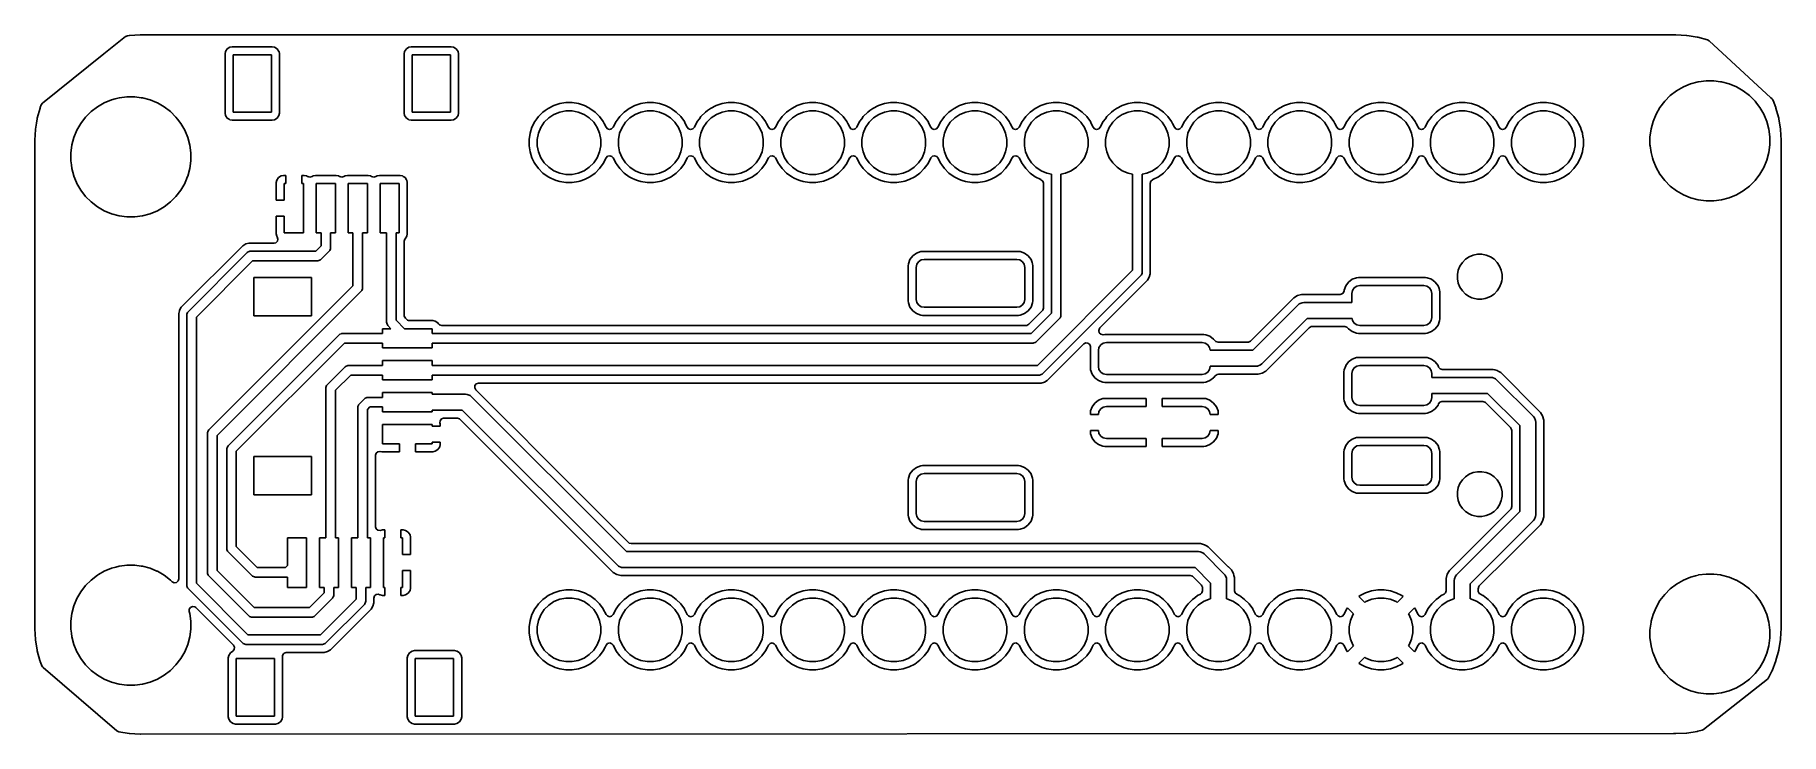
# Model space of a CAD drawing. Extents: x 157.8 to 212.4, y -97.6 to -75.7.
import ezdxf

# ---------------------------------------------------------------- set-up
doc = ezdxf.new("R2010")
doc.units = 0
doc.layers.add('BLACK', color=7, linetype='CONTINUOUS')

msp = doc.modelspace()

# ---------------------------------------------------------------- linework, layer by layer
at = {"layer": 'BLACK', "linetype": 'CONTINUOUS'}
for p, q in [((159.960848, -76.281321), (160.636489, -75.740808)), ((160.636489, -75.740808), (160.650905, -75.734441)), ((160.650905, -75.734441), (160.66083, -75.725591)), ((160.66083, -75.725591), (160.694544, -75.715167)), ((160.694544, -75.715167), (160.74869, -75.706591)), ((160.74869, -75.706591), (160.761588, -75.705235)), ((160.761588, -75.705235), (161.096642, -75.687675)), ((161.096642, -75.687675), (161.103132, -75.687506)), ((161.103132, -75.687506), (161.165892, -75.687506)), ((161.165892, -75.687506), (209.060097, -75.687506)), ((209.060097, -75.687506), (209.122745, -75.687506)), ((209.122745, -75.687506), (209.129234, -75.687676)), ((209.129234, -75.687676), (209.464394, -75.70524)), ((209.464394, -75.70524), (209.477302, -75.706597)), ((209.477302, -75.706597), (209.546348, -75.717532)), ((209.546348, -75.717532), (209.805585, -75.75859)), ((209.805585, -75.75859), (209.818253, -75.761282)), ((209.818253, -75.761282), (210.120723, -75.842328)), ((210.120723, -75.842328), (210.172734, -75.870985)), ((210.172734, -75.870985), (212.107141, -77.656592)), ((158.03643, -77.820855), (159.960848, -76.281321)), ((163.764032, -76.208264), (163.7495, -76.281321)), ((163.7495, -76.281321), (163.7495, -78.130678)), ((163.764033, -76.20826), (163.764032, -76.208264)), ((163.819399, -76.125399), (163.764033, -76.20826)), ((163.90226, -76.070033), (163.819399, -76.125399)), ((163.902264, -76.070032), (163.90226, -76.070033)), ((163.975323, -76.0555), (163.902264, -76.070032)), ((163.975326, -76.0555), (163.975323, -76.0555)), ((165.224674, -76.0555), (163.975326, -76.0555)), ((164, -78.106), (164, -76.306)), ((164, -76.306), (165.2, -76.306)), ((165.2, -76.306), (165.2, -78.106)), ((165.224677, -76.0555), (165.224674, -76.0555)), ((165.297735, -76.070032), (165.224677, -76.0555)), ((165.297739, -76.070033), (165.297735, -76.070032)), ((165.29774, -76.070034), (165.297739, -76.070033)), ((165.380601, -76.125399), (165.29774, -76.070034)), ((165.435966, -76.20826), (165.380601, -76.125399)), ((165.435967, -76.208264), (165.435966, -76.20826)), ((165.450499, -76.281321), (165.435967, -76.208264)), ((165.4505, -76.281323), (165.450499, -76.281321)), ((165.4505, -76.281326), (165.4505, -76.281323)), ((165.4505, -78.130674), (165.4505, -76.281326)), ((169.364032, -76.208264), (169.3495, -76.281321)), ((169.3495, -76.281321), (169.3495, -78.130678)), ((169.364033, -76.20826), (169.364032, -76.208264)), ((169.419399, -76.125399), (169.364033, -76.20826)), ((169.50226, -76.070033), (169.419399, -76.125399)), ((169.502264, -76.070032), (169.50226, -76.070033)), ((169.575323, -76.0555), (169.502264, -76.070032)), ((169.575326, -76.0555), (169.575323, -76.0555)), ((170.824674, -76.0555), (169.575326, -76.0555)), ((169.6, -78.106), (169.6, -76.306)), ((169.6, -76.306), (170.8, -76.306)), ((170.8, -76.306), (170.8, -78.106)), ((170.824677, -76.0555), (170.824674, -76.0555)), ((170.897735, -76.070032), (170.824677, -76.0555)), ((170.897739, -76.070033), (170.897735, -76.070032)), ((170.89774, -76.070034), (170.897739, -76.070033)), ((170.980601, -76.125399), (170.89774, -76.070034)), ((171.035966, -76.20826), (170.980601, -76.125399)), ((171.035967, -76.208264), (171.035966, -76.20826)), ((171.050499, -76.281321), (171.035967, -76.208264)), ((171.0505, -76.281323), (171.050499, -76.281321)), ((171.0505, -76.281326), (171.0505, -76.281323)), ((171.0505, -78.130674), (171.0505, -76.281326)), ((209.155787, -77.437236), (208.960745, -77.586897)), ((209.368705, -77.314307), (209.155787, -77.437236)), ((209.368714, -77.314303), (209.368705, -77.314307)), ((209.595837, -77.220225), (209.368714, -77.314303)), ((209.595847, -77.220222), (209.595837, -77.220225)), ((209.833323, -77.156591), (209.595847, -77.220222)), ((209.845059, -77.155045), (209.833323, -77.156591)), ((210.077065, -77.1245), (209.845059, -77.155045)), ((210.077073, -77.1245), (210.077065, -77.1245)), ((210.322927, -77.1245), (210.077073, -77.1245)), ((210.322934, -77.1245), (210.322927, -77.1245)), ((210.525939, -77.151227), (210.322934, -77.1245)), ((210.566677, -77.156591), (210.525939, -77.151227)), ((210.804153, -77.220222), (210.566677, -77.156591)), ((210.804155, -77.220223), (210.804153, -77.220222)), ((210.804162, -77.220225), (210.804155, -77.220223)), ((211.031285, -77.314303), (210.804162, -77.220225)), ((211.031292, -77.314306), (211.031285, -77.314303)), ((211.244208, -77.437233), (211.031292, -77.314306)), ((211.244211, -77.437235), (211.244208, -77.437233)), ((211.244212, -77.437236), (211.244211, -77.437235)), ((211.439254, -77.586897), (211.244212, -77.437236)), ((157.874275, -78.294749), (157.960312, -77.973654)), ((157.960312, -77.973654), (157.964311, -77.961349)), ((157.964311, -77.961349), (157.998133, -77.87324)), ((157.998133, -77.87324), (158.03643, -77.820855)), ((159.560738, -78.086903), (159.386903, -78.260738)), ((159.560745, -78.086897), (159.560738, -78.086903)), ((159.755787, -77.937236), (159.560745, -78.086897)), ((159.968705, -77.814307), (159.755787, -77.937236)), ((159.968714, -77.814303), (159.968705, -77.814307)), ((160.195837, -77.720225), (159.968714, -77.814303)), ((160.195847, -77.720222), (160.195837, -77.720225)), ((160.306246, -77.690641), (160.195847, -77.720222)), ((160.433323, -77.656591), (160.306246, -77.690641)), ((160.445059, -77.655045), (160.433323, -77.656591)), ((160.677065, -77.6245), (160.445059, -77.655045)), ((160.677073, -77.6245), (160.677065, -77.6245)), ((160.922927, -77.6245), (160.677073, -77.6245)), ((160.922934, -77.6245), (160.922927, -77.6245)), ((161.125939, -77.651227), (160.922934, -77.6245)), ((161.166677, -77.656591), (161.125939, -77.651227)), ((161.404153, -77.720222), (161.166677, -77.656591)), ((161.404155, -77.720223), (161.404153, -77.720222)), ((161.404162, -77.720225), (161.404155, -77.720223)), ((161.608584, -77.8049), (161.404162, -77.720225)), ((161.631292, -77.814306), (161.608584, -77.8049)), ((161.844208, -77.937233), (161.631292, -77.814306)), ((161.844211, -77.937235), (161.844208, -77.937233)), ((161.844212, -77.937236), (161.844211, -77.937235)), ((162.039254, -78.086897), (161.844212, -77.937236)), ((162.039261, -78.086903), (162.039254, -78.086897)), ((162.213096, -78.260738), (162.039261, -78.086903)), ((165.2, -78.106), (164, -78.106)), ((170.8, -78.106), (169.6, -78.106)), ((173.69451, -78.101574), (173.555333, -78.240751)), ((173.694511, -78.101574), (173.69451, -78.101574)), ((173.694513, -78.101572), (173.694511, -78.101574)), ((173.7629, -78.051885), (173.694513, -78.101572)), ((173.853753, -77.985876), (173.7629, -78.051885)), ((174.029129, -77.896517), (173.853753, -77.985876)), ((174.216332, -77.83569), (174.029129, -77.896517)), ((174.037762, -78.173479), (174.218874, -78.09846)), ((174.410737, -77.8049), (174.216332, -77.83569)), ((174.218874, -78.09846), (174.411142, -78.060215)), ((174.410742, -77.8049), (174.410737, -77.8049)), ((174.607576, -77.8049), (174.410742, -77.8049)), ((174.411142, -78.060215), (174.607176, -78.060215)), ((174.607176, -78.060215), (174.799444, -78.09846)), ((174.607581, -77.8049), (174.607576, -77.8049)), ((174.801985, -77.83569), (174.607581, -77.8049)), ((174.799444, -78.09846), (174.980556, -78.173479)), ((174.989188, -77.896517), (174.801985, -77.83569)), ((175.128307, -77.967402), (174.989188, -77.896517)), ((175.164564, -77.985876), (175.128307, -77.967402)), ((175.323805, -78.101572), (175.164564, -77.985876)), ((175.462987, -78.240754), (175.323805, -78.101572)), ((176.23451, -78.101574), (176.095333, -78.240751)), ((176.234511, -78.101574), (176.23451, -78.101574)), ((176.234513, -78.101572), (176.234511, -78.101574)), ((176.3029, -78.051885), (176.234513, -78.101572)), ((176.393753, -77.985876), (176.3029, -78.051885)), ((176.569129, -77.896517), (176.393753, -77.985876)), ((176.756332, -77.83569), (176.569129, -77.896517)), ((176.577762, -78.173479), (176.758874, -78.09846)), ((176.950737, -77.8049), (176.756332, -77.83569)), ((176.758874, -78.09846), (176.951142, -78.060215)), ((176.950742, -77.8049), (176.950737, -77.8049)), ((177.147576, -77.8049), (176.950742, -77.8049)), ((176.951142, -78.060215), (177.147176, -78.060215)), ((177.147176, -78.060215), (177.339444, -78.09846)), ((177.147581, -77.8049), (177.147576, -77.8049)), ((177.341985, -77.83569), (177.147581, -77.8049)), ((177.339444, -78.09846), (177.520556, -78.173479)), ((177.529188, -77.896517), (177.341985, -77.83569)), ((177.668307, -77.967402), (177.529188, -77.896517)), ((177.704564, -77.985876), (177.668307, -77.967402)), ((177.863805, -78.101572), (177.704564, -77.985876)), ((178.002987, -78.240754), (177.863805, -78.101572)), ((178.77451, -78.101574), (178.635333, -78.240751)), ((178.774511, -78.101574), (178.77451, -78.101574)), ((178.774513, -78.101572), (178.774511, -78.101574)), ((178.8429, -78.051885), (178.774513, -78.101572)), ((178.933753, -77.985876), (178.8429, -78.051885)), ((179.109129, -77.896517), (178.933753, -77.985876)), ((179.296332, -77.83569), (179.109129, -77.896517)), ((179.117762, -78.173479), (179.298874, -78.09846)), ((179.490737, -77.8049), (179.296332, -77.83569)), ((179.298874, -78.09846), (179.491142, -78.060215)), ((179.490742, -77.8049), (179.490737, -77.8049)), ((179.687576, -77.8049), (179.490742, -77.8049)), ((179.491142, -78.060215), (179.687176, -78.060215)), ((179.687176, -78.060215), (179.879444, -78.09846)), ((179.687581, -77.8049), (179.687576, -77.8049)), ((179.881985, -77.83569), (179.687581, -77.8049)), ((179.879444, -78.09846), (180.060556, -78.173479)), ((180.069188, -77.896517), (179.881985, -77.83569)), ((180.208307, -77.967402), (180.069188, -77.896517)), ((180.244564, -77.985876), (180.208307, -77.967402)), ((180.403805, -78.101572), (180.244564, -77.985876)), ((180.542987, -78.240754), (180.403805, -78.101572)), ((181.31451, -78.101574), (181.175333, -78.240751)), ((181.314511, -78.101574), (181.31451, -78.101574)), ((181.314513, -78.101572), (181.314511, -78.101574)), ((181.3829, -78.051885), (181.314513, -78.101572)), ((181.473753, -77.985876), (181.3829, -78.051885)), ((181.649129, -77.896517), (181.473753, -77.985876)), ((181.836332, -77.83569), (181.649129, -77.896517)), ((181.657762, -78.173479), (181.838874, -78.09846)), ((182.030737, -77.8049), (181.836332, -77.83569)), ((181.838874, -78.09846), (182.031142, -78.060215)), ((182.030742, -77.8049), (182.030737, -77.8049)), ((182.227576, -77.8049), (182.030742, -77.8049)), ((182.031142, -78.060215), (182.227176, -78.060215)), ((182.227176, -78.060215), (182.419444, -78.09846)), ((182.227581, -77.8049), (182.227576, -77.8049)), ((182.421985, -77.83569), (182.227581, -77.8049)), ((182.419444, -78.09846), (182.600556, -78.173479)), ((182.609188, -77.896517), (182.421985, -77.83569)), ((182.748307, -77.967402), (182.609188, -77.896517)), ((182.784564, -77.985876), (182.748307, -77.967402)), ((182.943805, -78.101572), (182.784564, -77.985876)), ((183.082987, -78.240754), (182.943805, -78.101572)), ((183.85451, -78.101574), (183.715333, -78.240751)), ((183.854511, -78.101574), (183.85451, -78.101574)), ((183.854513, -78.101572), (183.854511, -78.101574)), ((183.9229, -78.051885), (183.854513, -78.101572)), ((184.013753, -77.985876), (183.9229, -78.051885)), ((184.189129, -77.896517), (184.013753, -77.985876)), ((184.376332, -77.83569), (184.189129, -77.896517)), ((184.197762, -78.173479), (184.378874, -78.09846)), ((184.570737, -77.8049), (184.376332, -77.83569)), ((184.378874, -78.09846), (184.571142, -78.060215)), ((184.570742, -77.8049), (184.570737, -77.8049)), ((184.767576, -77.8049), (184.570742, -77.8049)), ((184.571142, -78.060215), (184.767176, -78.060215)), ((184.767176, -78.060215), (184.959444, -78.09846)), ((184.767581, -77.8049), (184.767576, -77.8049)), ((184.961985, -77.83569), (184.767581, -77.8049)), ((184.959444, -78.09846), (185.140556, -78.173479)), ((185.149188, -77.896517), (184.961985, -77.83569)), ((185.288307, -77.967402), (185.149188, -77.896517)), ((185.324564, -77.985876), (185.288307, -77.967402)), ((185.483805, -78.101572), (185.324564, -77.985876)), ((185.622987, -78.240754), (185.483805, -78.101572)), ((186.39451, -78.101574), (186.255333, -78.240751)), ((186.394511, -78.101574), (186.39451, -78.101574)), ((186.394513, -78.101572), (186.394511, -78.101574)), ((186.4629, -78.051885), (186.394513, -78.101572)), ((186.553753, -77.985876), (186.4629, -78.051885)), ((186.729129, -77.896517), (186.553753, -77.985876)), ((186.916332, -77.83569), (186.729129, -77.896517)), ((186.737762, -78.173479), (186.918874, -78.09846)), ((187.110737, -77.8049), (186.916332, -77.83569)), ((186.918874, -78.09846), (187.111142, -78.060215)), ((187.110742, -77.8049), (187.110737, -77.8049)), ((187.307576, -77.8049), (187.110742, -77.8049)), ((187.111142, -78.060215), (187.307176, -78.060215)), ((187.307176, -78.060215), (187.499444, -78.09846)), ((187.307581, -77.8049), (187.307576, -77.8049)), ((187.501985, -77.83569), (187.307581, -77.8049)), ((187.499444, -78.09846), (187.680556, -78.173479)), ((187.689188, -77.896517), (187.501985, -77.83569)), ((187.828307, -77.967402), (187.689188, -77.896517)), ((187.864564, -77.985876), (187.828307, -77.967402)), ((188.023805, -78.101572), (187.864564, -77.985876)), ((188.162987, -78.240754), (188.023805, -78.101572)), ((188.93451, -78.101574), (188.795333, -78.240751)), ((188.934511, -78.101574), (188.93451, -78.101574)), ((188.934513, -78.101572), (188.934511, -78.101574)), ((189.0029, -78.051885), (188.934513, -78.101572)), ((189.093753, -77.985876), (189.0029, -78.051885)), ((189.269129, -77.896517), (189.093753, -77.985876)), ((189.456332, -77.83569), (189.269129, -77.896517)), ((189.277762, -78.173479), (189.458874, -78.09846)), ((189.650737, -77.8049), (189.456332, -77.83569)), ((189.458874, -78.09846), (189.651142, -78.060215)), ((189.650742, -77.8049), (189.650737, -77.8049)), ((189.847576, -77.8049), (189.650742, -77.8049)), ((189.651142, -78.060215), (189.847176, -78.060215)), ((189.847176, -78.060215), (190.039444, -78.09846)), ((189.847581, -77.8049), (189.847576, -77.8049)), ((190.041985, -77.83569), (189.847581, -77.8049)), ((190.039444, -78.09846), (190.220556, -78.173479)), ((190.229188, -77.896517), (190.041985, -77.83569)), ((190.368307, -77.967402), (190.229188, -77.896517)), ((190.404564, -77.985876), (190.368307, -77.967402)), ((190.563805, -78.101572), (190.404564, -77.985876)), ((190.702987, -78.240754), (190.563805, -78.101572)), ((191.47451, -78.101574), (191.335333, -78.240751)), ((191.474511, -78.101574), (191.47451, -78.101574)), ((191.474513, -78.101572), (191.474511, -78.101574)), ((191.5429, -78.051885), (191.474513, -78.101572)), ((191.633753, -77.985876), (191.5429, -78.051885)), ((191.809129, -77.896517), (191.633753, -77.985876)), ((191.996332, -77.83569), (191.809129, -77.896517)), ((191.817762, -78.173479), (191.998874, -78.09846)), ((192.190737, -77.8049), (191.996332, -77.83569)), ((191.998874, -78.09846), (192.191142, -78.060215)), ((192.190742, -77.8049), (192.190737, -77.8049)), ((192.387576, -77.8049), (192.190742, -77.8049)), ((192.191142, -78.060215), (192.387176, -78.060215)), ((192.387176, -78.060215), (192.579444, -78.09846)), ((192.387581, -77.8049), (192.387576, -77.8049)), ((192.581985, -77.83569), (192.387581, -77.8049)), ((192.579444, -78.09846), (192.760556, -78.173479)), ((192.769188, -77.896517), (192.581985, -77.83569)), ((192.908307, -77.967402), (192.769188, -77.896517)), ((192.944564, -77.985876), (192.908307, -77.967402)), ((193.103805, -78.101572), (192.944564, -77.985876)), ((193.242987, -78.240754), (193.103805, -78.101572)), ((194.01451, -78.101574), (193.875333, -78.240751)), ((194.014511, -78.101574), (194.01451, -78.101574)), ((194.014513, -78.101572), (194.014511, -78.101574)), ((194.0829, -78.051885), (194.014513, -78.101572)), ((194.173753, -77.985876), (194.0829, -78.051885)), ((194.349129, -77.896517), (194.173753, -77.985876)), ((194.536332, -77.83569), (194.349129, -77.896517)), ((194.357762, -78.173479), (194.538874, -78.09846)), ((194.730737, -77.8049), (194.536332, -77.83569)), ((194.538874, -78.09846), (194.731142, -78.060215)), ((194.730742, -77.8049), (194.730737, -77.8049)), ((194.927576, -77.8049), (194.730742, -77.8049)), ((194.731142, -78.060215), (194.927176, -78.060215)), ((194.927176, -78.060215), (195.119444, -78.09846)), ((194.927581, -77.8049), (194.927576, -77.8049)), ((195.121985, -77.83569), (194.927581, -77.8049)), ((195.119444, -78.09846), (195.300556, -78.173479)), ((195.309188, -77.896517), (195.121985, -77.83569)), ((195.448307, -77.967402), (195.309188, -77.896517)), ((195.484564, -77.985876), (195.448307, -77.967402)), ((195.643805, -78.101572), (195.484564, -77.985876)), ((195.782987, -78.240754), (195.643805, -78.101572)), ((196.55451, -78.101574), (196.415333, -78.240751)), ((196.554511, -78.101574), (196.55451, -78.101574)), ((196.554513, -78.101572), (196.554511, -78.101574)), ((196.6229, -78.051885), (196.554513, -78.101572)), ((196.713753, -77.985876), (196.6229, -78.051885)), ((196.889129, -77.896517), (196.713753, -77.985876)), ((197.076332, -77.83569), (196.889129, -77.896517)), ((196.897762, -78.173479), (197.078874, -78.09846)), ((197.270737, -77.8049), (197.076332, -77.83569)), ((197.078874, -78.09846), (197.271142, -78.060215)), ((197.270742, -77.8049), (197.270737, -77.8049)), ((197.467576, -77.8049), (197.270742, -77.8049)), ((197.271142, -78.060215), (197.467176, -78.060215)), ((197.467176, -78.060215), (197.659444, -78.09846)), ((197.467581, -77.8049), (197.467576, -77.8049)), ((197.661985, -77.83569), (197.467581, -77.8049)), ((197.659444, -78.09846), (197.840556, -78.173479)), ((197.849188, -77.896517), (197.661985, -77.83569)), ((197.988307, -77.967402), (197.849188, -77.896517)), ((198.024564, -77.985876), (197.988307, -77.967402)), ((198.183805, -78.101572), (198.024564, -77.985876)), ((198.322987, -78.240754), (198.183805, -78.101572)), ((199.09451, -78.101574), (198.955333, -78.240751)), ((199.094511, -78.101574), (199.09451, -78.101574)), ((199.094513, -78.101572), (199.094511, -78.101574)), ((199.1629, -78.051885), (199.094513, -78.101572)), ((199.253753, -77.985876), (199.1629, -78.051885)), ((199.429129, -77.896517), (199.253753, -77.985876)), ((199.616332, -77.83569), (199.429129, -77.896517)), ((199.437762, -78.173479), (199.618874, -78.09846)), ((199.810737, -77.8049), (199.616332, -77.83569)), ((199.618874, -78.09846), (199.811142, -78.060215)), ((199.810742, -77.8049), (199.810737, -77.8049)), ((200.007576, -77.8049), (199.810742, -77.8049)), ((199.811142, -78.060215), (200.007176, -78.060215)), ((200.007176, -78.060215), (200.199444, -78.09846)), ((200.007581, -77.8049), (200.007576, -77.8049)), ((200.201985, -77.83569), (200.007581, -77.8049)), ((200.199444, -78.09846), (200.380556, -78.173479)), ((200.389188, -77.896517), (200.201985, -77.83569)), ((200.528307, -77.967402), (200.389188, -77.896517)), ((200.564564, -77.985876), (200.528307, -77.967402)), ((200.723805, -78.101572), (200.564564, -77.985876)), ((200.862987, -78.240754), (200.723805, -78.101572)), ((201.63451, -78.101574), (201.495333, -78.240751)), ((201.634511, -78.101574), (201.63451, -78.101574)), ((201.634513, -78.101572), (201.634511, -78.101574)), ((201.7029, -78.051885), (201.634513, -78.101572)), ((201.793753, -77.985876), (201.7029, -78.051885)), ((201.969129, -77.896517), (201.793753, -77.985876)), ((202.156332, -77.83569), (201.969129, -77.896517)), ((201.977762, -78.173479), (202.158874, -78.09846)), ((202.350737, -77.8049), (202.156332, -77.83569)), ((202.158874, -78.09846), (202.351142, -78.060215)), ((202.350742, -77.8049), (202.350737, -77.8049)), ((202.547576, -77.8049), (202.350742, -77.8049)), ((202.351142, -78.060215), (202.547176, -78.060215)), ((202.547176, -78.060215), (202.739444, -78.09846)), ((202.547581, -77.8049), (202.547576, -77.8049)), ((202.741985, -77.83569), (202.547581, -77.8049)), ((202.739444, -78.09846), (202.920556, -78.173479)), ((202.929188, -77.896517), (202.741985, -77.83569)), ((203.068307, -77.967402), (202.929188, -77.896517)), ((203.104564, -77.985876), (203.068307, -77.967402)), ((203.263805, -78.101572), (203.104564, -77.985876)), ((203.402987, -78.240754), (203.263805, -78.101572)), ((204.17451, -78.101574), (204.035333, -78.240751)), ((204.174511, -78.101574), (204.17451, -78.101574)), ((204.174513, -78.101572), (204.174511, -78.101574)), ((204.2429, -78.051885), (204.174513, -78.101572)), ((204.333753, -77.985876), (204.2429, -78.051885)), ((204.509129, -77.896517), (204.333753, -77.985876)), ((204.696332, -77.83569), (204.509129, -77.896517)), ((204.517762, -78.173479), (204.698874, -78.09846)), ((204.890737, -77.8049), (204.696332, -77.83569)), ((204.698874, -78.09846), (204.891142, -78.060215)), ((204.890742, -77.8049), (204.890737, -77.8049)), ((205.087576, -77.8049), (204.890742, -77.8049)), ((204.891142, -78.060215), (205.087176, -78.060215)), ((205.087176, -78.060215), (205.279444, -78.09846)), ((205.087581, -77.8049), (205.087576, -77.8049)), ((205.281985, -77.83569), (205.087581, -77.8049)), ((205.279444, -78.09846), (205.460556, -78.173479)), ((205.469188, -77.896517), (205.281985, -77.83569)), ((205.608307, -77.967402), (205.469188, -77.896517)), ((205.644564, -77.985876), (205.608307, -77.967402)), ((205.803805, -78.101572), (205.644564, -77.985876)), ((205.942987, -78.240754), (205.803805, -78.101572)), ((208.634033, -77.961335), (208.514307, -78.168705)), ((208.637233, -77.955792), (208.634033, -77.961335)), ((208.637236, -77.955787), (208.637233, -77.955791)), ((208.637233, -77.955791), (208.637233, -77.955792)), ((208.786897, -77.760745), (208.637236, -77.955787)), ((208.786903, -77.760738), (208.786897, -77.760745)), ((208.960738, -77.586903), (208.786903, -77.760738)), ((208.960745, -77.586897), (208.960738, -77.586903)), ((211.439261, -77.586903), (211.439254, -77.586897)), ((211.613096, -77.760738), (211.439261, -77.586903)), ((211.613102, -77.760745), (211.613096, -77.760738)), ((211.659226, -77.820855), (211.613102, -77.760745)), ((211.762767, -77.955792), (211.659226, -77.820855)), ((211.885694, -78.168708), (211.762767, -77.955792)), ((212.107141, -77.656592), (212.144028, -77.690641)), ((212.144028, -77.690641), (212.151131, -77.701115)), ((212.151131, -77.701115), (212.158476, -77.706505)), ((212.158476, -77.706505), (212.175685, -77.737319)), ((212.175685, -77.737319), (212.261677, -77.961335)), ((212.261677, -77.961335), (212.265687, -77.973675)), ((212.265687, -77.973675), (212.342606, -78.260744)), ((157.80067, -78.983761), (157.818234, -78.6486)), ((157.818234, -78.6486), (157.819591, -78.635691)), ((157.819591, -78.635691), (157.849758, -78.445223)), ((157.849758, -78.445223), (157.871586, -78.307402)), ((157.871586, -78.307402), (157.874275, -78.294749)), ((159.237236, -78.455787), (159.114307, -78.668705)), ((159.386897, -78.260745), (159.237236, -78.455787)), ((159.386903, -78.260738), (159.386897, -78.260745)), ((162.213102, -78.260745), (162.213096, -78.260738)), ((162.261641, -78.324002), (162.213102, -78.260745)), ((162.362767, -78.455792), (162.261641, -78.324002)), ((162.485694, -78.668708), (162.362767, -78.455792)), ((163.7495, -78.130678), (163.764032, -78.203735)), ((163.764032, -78.203735), (163.764033, -78.203739)), ((163.764033, -78.203739), (163.764034, -78.20374)), ((163.764034, -78.20374), (163.819399, -78.286601)), ((163.819399, -78.286601), (163.875375, -78.324002)), ((163.875375, -78.324002), (163.90226, -78.341966)), ((163.90226, -78.341966), (163.902264, -78.341967)), ((163.902264, -78.341967), (163.975321, -78.356499)), ((163.975321, -78.356499), (163.975324, -78.3565)), ((163.975324, -78.3565), (163.975326, -78.3565)), ((163.975326, -78.3565), (165.224676, -78.3565)), ((165.224676, -78.3565), (165.224677, -78.356499)), ((165.224677, -78.356499), (165.29774, -78.341966)), ((165.29774, -78.341966), (165.380601, -78.286601)), ((165.380601, -78.286601), (165.435966, -78.20374)), ((165.435966, -78.20374), (165.4505, -78.130674)), ((169.3495, -78.130678), (169.364032, -78.203735)), ((169.364032, -78.203735), (169.364033, -78.203739)), ((169.364033, -78.203739), (169.364034, -78.20374)), ((169.364034, -78.20374), (169.419399, -78.286601)), ((169.419399, -78.286601), (169.475375, -78.324002)), ((169.475375, -78.324002), (169.50226, -78.341966)), ((169.50226, -78.341966), (169.502264, -78.341967)), ((169.502264, -78.341967), (169.575321, -78.356499)), ((169.575321, -78.356499), (169.575324, -78.3565)), ((169.575324, -78.3565), (169.575326, -78.3565)), ((169.575326, -78.3565), (170.824676, -78.3565)), ((170.824676, -78.3565), (170.824677, -78.356499)), ((170.824677, -78.356499), (170.89774, -78.341966)), ((170.89774, -78.341966), (170.980601, -78.286601)), ((170.980601, -78.286601), (171.035966, -78.20374)), ((171.035966, -78.20374), (171.0505, -78.130674)), ((173.350276, -78.57537), (173.289449, -78.762573)), ((173.439635, -78.399994), (173.350276, -78.57537)), ((173.506894, -78.307421), (173.439635, -78.399994)), ((173.555331, -78.240754), (173.506894, -78.307421)), ((173.552219, -78.765115), (173.627238, -78.584003)), ((173.555333, -78.240752), (173.555331, -78.240754)), ((173.555333, -78.240751), (173.555333, -78.240752)), ((173.627238, -78.584003), (173.736149, -78.421007)), ((173.736149, -78.421007), (173.874766, -78.28239)), ((173.874766, -78.28239), (174.037762, -78.173479)), ((174.980556, -78.173479), (175.143552, -78.28239)), ((175.143552, -78.28239), (175.282169, -78.421007)), ((175.282169, -78.421007), (175.39108, -78.584003)), ((175.39108, -78.584003), (175.466099, -78.765115)), ((175.578683, -78.399995), (175.462987, -78.240754)), ((175.60711, -78.455787), (175.578683, -78.399995)), ((175.668674, -78.576613), (175.60711, -78.455787)), ((175.707714, -78.621667), (175.668674, -78.576613)), ((175.773849, -78.644204), (175.707714, -78.621667)), ((175.84167, -78.627409), (175.773849, -78.644204)), ((175.889644, -78.576613), (175.84167, -78.627409)), ((175.979635, -78.399994), (175.889644, -78.576613)), ((176.046894, -78.307421), (175.979635, -78.399994)), ((176.095331, -78.240754), (176.046894, -78.307421)), ((176.092219, -78.765115), (176.167238, -78.584003)), ((176.095333, -78.240752), (176.095331, -78.240754)), ((176.095333, -78.240751), (176.095333, -78.240752)), ((176.167238, -78.584003), (176.276149, -78.421007)), ((176.276149, -78.421007), (176.414766, -78.28239)), ((176.414766, -78.28239), (176.577762, -78.173479)), ((177.520556, -78.173479), (177.683552, -78.28239)), ((177.683552, -78.28239), (177.822169, -78.421007)), ((177.822169, -78.421007), (177.93108, -78.584003)), ((177.93108, -78.584003), (178.006099, -78.765115)), ((178.118683, -78.399995), (178.002987, -78.240754)), ((178.14711, -78.455787), (178.118683, -78.399995)), ((178.208674, -78.576613), (178.14711, -78.455787)), ((178.247714, -78.621667), (178.208674, -78.576613)), ((178.313849, -78.644204), (178.247714, -78.621667)), ((178.38167, -78.627409), (178.313849, -78.644204)), ((178.429644, -78.576613), (178.38167, -78.627409)), ((178.519635, -78.399994), (178.429644, -78.576613)), ((178.586894, -78.307421), (178.519635, -78.399994)), ((178.635331, -78.240754), (178.586894, -78.307421)), ((178.632219, -78.765115), (178.707238, -78.584003)), ((178.635333, -78.240752), (178.635331, -78.240754)), ((178.635333, -78.240751), (178.635333, -78.240752)), ((178.707238, -78.584003), (178.816149, -78.421007)), ((178.816149, -78.421007), (178.954766, -78.28239)), ((178.954766, -78.28239), (179.117762, -78.173479)), ((180.060556, -78.173479), (180.223552, -78.28239)), ((180.223552, -78.28239), (180.362169, -78.421007)), ((180.362169, -78.421007), (180.47108, -78.584003)), ((180.47108, -78.584003), (180.546099, -78.765115)), ((180.658683, -78.399995), (180.542987, -78.240754)), ((180.68711, -78.455787), (180.658683, -78.399995)), ((180.748674, -78.576613), (180.68711, -78.455787)), ((180.787714, -78.621667), (180.748674, -78.576613)), ((180.853849, -78.644204), (180.787714, -78.621667)), ((180.92167, -78.627409), (180.853849, -78.644204)), ((180.969644, -78.576613), (180.92167, -78.627409)), ((181.059635, -78.399994), (180.969644, -78.576613)), ((181.126894, -78.307421), (181.059635, -78.399994)), ((181.175331, -78.240754), (181.126894, -78.307421)), ((181.172219, -78.765115), (181.247238, -78.584003)), ((181.175333, -78.240752), (181.175331, -78.240754)), ((181.175333, -78.240751), (181.175333, -78.240752)), ((181.247238, -78.584003), (181.356149, -78.421007)), ((181.356149, -78.421007), (181.494766, -78.28239)), ((181.494766, -78.28239), (181.657762, -78.173479)), ((182.600556, -78.173479), (182.763552, -78.28239)), ((182.763552, -78.28239), (182.902169, -78.421007)), ((182.902169, -78.421007), (183.01108, -78.584003)), ((183.01108, -78.584003), (183.086099, -78.765115)), ((183.198683, -78.399995), (183.082987, -78.240754)), ((183.22711, -78.455787), (183.198683, -78.399995)), ((183.288674, -78.576613), (183.22711, -78.455787)), ((183.327714, -78.621667), (183.288674, -78.576613)), ((183.393849, -78.644204), (183.327714, -78.621667)), ((183.46167, -78.627409), (183.393849, -78.644204)), ((183.509644, -78.576613), (183.46167, -78.627409)), ((183.599635, -78.399994), (183.509644, -78.576613)), ((183.666894, -78.307421), (183.599635, -78.399994)), ((183.715331, -78.240754), (183.666894, -78.307421)), ((183.712219, -78.765115), (183.787238, -78.584003)), ((183.715333, -78.240752), (183.715331, -78.240754)), ((183.715333, -78.240751), (183.715333, -78.240752)), ((183.787238, -78.584003), (183.896149, -78.421007)), ((183.896149, -78.421007), (184.034766, -78.28239)), ((184.034766, -78.28239), (184.197762, -78.173479)), ((185.140556, -78.173479), (185.303552, -78.28239)), ((185.303552, -78.28239), (185.442169, -78.421007)), ((185.442169, -78.421007), (185.55108, -78.584003)), ((185.55108, -78.584003), (185.626099, -78.765115)), ((185.738683, -78.399995), (185.622987, -78.240754)), ((185.76711, -78.455787), (185.738683, -78.399995)), ((185.828674, -78.576613), (185.76711, -78.455787)), ((185.867714, -78.621667), (185.828674, -78.576613)), ((185.933849, -78.644204), (185.867714, -78.621667)), ((186.00167, -78.627409), (185.933849, -78.644204)), ((186.049644, -78.576613), (186.00167, -78.627409)), ((186.139635, -78.399994), (186.049644, -78.576613)), ((186.206894, -78.307421), (186.139635, -78.399994)), ((186.255331, -78.240754), (186.206894, -78.307421)), ((186.252219, -78.765115), (186.327238, -78.584003)), ((186.255333, -78.240752), (186.255331, -78.240754)), ((186.255333, -78.240751), (186.255333, -78.240752)), ((186.327238, -78.584003), (186.436149, -78.421007)), ((186.436149, -78.421007), (186.574766, -78.28239)), ((186.574766, -78.28239), (186.737762, -78.173479)), ((187.680556, -78.173479), (187.843552, -78.28239)), ((187.843552, -78.28239), (187.982169, -78.421007)), ((187.982169, -78.421007), (188.09108, -78.584003)), ((188.09108, -78.584003), (188.166099, -78.765115)), ((188.278683, -78.399995), (188.162987, -78.240754)), ((188.30711, -78.455787), (188.278683, -78.399995)), ((188.368674, -78.576613), (188.30711, -78.455787)), ((188.407714, -78.621667), (188.368674, -78.576613)), ((188.473849, -78.644204), (188.407714, -78.621667)), ((188.54167, -78.627409), (188.473849, -78.644204)), ((188.589644, -78.576613), (188.54167, -78.627409)), ((188.679635, -78.399994), (188.589644, -78.576613)), ((188.746894, -78.307421), (188.679635, -78.399994)), ((188.795331, -78.240754), (188.746894, -78.307421)), ((188.792219, -78.765115), (188.867238, -78.584003)), ((188.795333, -78.240752), (188.795331, -78.240754)), ((188.795333, -78.240751), (188.795333, -78.240752)), ((188.867238, -78.584003), (188.976149, -78.421007)), ((188.976149, -78.421007), (189.114766, -78.28239)), ((189.114766, -78.28239), (189.277762, -78.173479)), ((190.220556, -78.173479), (190.383552, -78.28239)), ((190.383552, -78.28239), (190.522169, -78.421007)), ((190.522169, -78.421007), (190.63108, -78.584003)), ((190.63108, -78.584003), (190.706099, -78.765115)), ((190.818683, -78.399995), (190.702987, -78.240754)), ((190.84711, -78.455787), (190.818683, -78.399995)), ((190.908674, -78.576613), (190.84711, -78.455787)), ((190.947714, -78.621667), (190.908674, -78.576613)), ((191.013849, -78.644204), (190.947714, -78.621667)), ((191.08167, -78.627409), (191.013849, -78.644204)), ((191.129644, -78.576613), (191.08167, -78.627409)), ((191.219635, -78.399994), (191.129644, -78.576613)), ((191.286894, -78.307421), (191.219635, -78.399994)), ((191.335331, -78.240754), (191.286894, -78.307421)), ((191.332219, -78.765115), (191.407238, -78.584003)), ((191.335333, -78.240752), (191.335331, -78.240754)), ((191.335333, -78.240751), (191.335333, -78.240752)), ((191.407238, -78.584003), (191.516149, -78.421007)), ((191.516149, -78.421007), (191.654766, -78.28239)), ((191.654766, -78.28239), (191.817762, -78.173479)), ((192.760556, -78.173479), (192.923552, -78.28239)), ((192.923552, -78.28239), (193.062169, -78.421007)), ((193.062169, -78.421007), (193.17108, -78.584003)), ((193.17108, -78.584003), (193.246099, -78.765115)), ((193.358683, -78.399995), (193.242987, -78.240754)), ((193.38711, -78.455787), (193.358683, -78.399995)), ((193.448674, -78.576613), (193.38711, -78.455787)), ((193.487714, -78.621667), (193.448674, -78.576613)), ((193.553849, -78.644204), (193.487714, -78.621667)), ((193.62167, -78.627409), (193.553849, -78.644204)), ((193.669644, -78.576613), (193.62167, -78.627409)), ((193.759635, -78.399994), (193.669644, -78.576613)), ((193.826894, -78.307421), (193.759635, -78.399994)), ((193.875331, -78.240754), (193.826894, -78.307421)), ((193.872219, -78.765115), (193.947238, -78.584003)), ((193.875333, -78.240752), (193.875331, -78.240754)), ((193.875333, -78.240751), (193.875333, -78.240752)), ((193.947238, -78.584003), (194.056149, -78.421007)), ((194.056149, -78.421007), (194.194766, -78.28239)), ((194.194766, -78.28239), (194.357762, -78.173479)), ((195.300556, -78.173479), (195.463552, -78.28239)), ((195.463552, -78.28239), (195.602169, -78.421007)), ((195.602169, -78.421007), (195.71108, -78.584003)), ((195.71108, -78.584003), (195.786099, -78.765115)), ((195.898683, -78.399995), (195.782987, -78.240754)), ((195.92711, -78.455787), (195.898683, -78.399995)), ((195.988674, -78.576613), (195.92711, -78.455787)), ((196.027714, -78.621667), (195.988674, -78.576613)), ((196.093849, -78.644204), (196.027714, -78.621667)), ((196.16167, -78.627409), (196.093849, -78.644204)), ((196.209644, -78.576613), (196.16167, -78.627409)), ((196.299635, -78.399994), (196.209644, -78.576613)), ((196.366894, -78.307421), (196.299635, -78.399994)), ((196.415331, -78.240754), (196.366894, -78.307421)), ((196.412219, -78.765115), (196.487238, -78.584003)), ((196.415333, -78.240752), (196.415331, -78.240754)), ((196.415333, -78.240751), (196.415333, -78.240752)), ((196.487238, -78.584003), (196.596149, -78.421007)), ((196.596149, -78.421007), (196.734766, -78.28239)), ((196.734766, -78.28239), (196.897762, -78.173479)), ((197.840556, -78.173479), (198.003552, -78.28239)), ((198.003552, -78.28239), (198.142169, -78.421007)), ((198.142169, -78.421007), (198.25108, -78.584003)), ((198.25108, -78.584003), (198.326099, -78.765115)), ((198.438683, -78.399995), (198.322987, -78.240754)), ((198.46711, -78.455787), (198.438683, -78.399995)), ((198.528674, -78.576613), (198.46711, -78.455787)), ((198.567714, -78.621667), (198.528674, -78.576613)), ((198.633849, -78.644204), (198.567714, -78.621667)), ((198.70167, -78.627409), (198.633849, -78.644204)), ((198.749644, -78.576613), (198.70167, -78.627409)), ((198.839635, -78.399994), (198.749644, -78.576613)), ((198.906894, -78.307421), (198.839635, -78.399994)), ((198.955331, -78.240754), (198.906894, -78.307421)), ((198.952219, -78.765115), (199.027238, -78.584003)), ((198.955333, -78.240752), (198.955331, -78.240754)), ((198.955333, -78.240751), (198.955333, -78.240752)), ((199.027238, -78.584003), (199.136149, -78.421007)), ((199.136149, -78.421007), (199.274766, -78.28239)), ((199.274766, -78.28239), (199.437762, -78.173479)), ((200.380556, -78.173479), (200.543552, -78.28239)), ((200.543552, -78.28239), (200.682169, -78.421007)), ((200.682169, -78.421007), (200.79108, -78.584003)), ((200.79108, -78.584003), (200.866099, -78.765115)), ((200.978683, -78.399995), (200.862987, -78.240754)), ((201.00711, -78.455787), (200.978683, -78.399995)), ((201.068674, -78.576613), (201.00711, -78.455787)), ((201.107714, -78.621667), (201.068674, -78.576613)), ((201.173849, -78.644204), (201.107714, -78.621667)), ((201.24167, -78.627409), (201.173849, -78.644204)), ((201.289644, -78.576613), (201.24167, -78.627409)), ((201.379635, -78.399994), (201.289644, -78.576613)), ((201.446894, -78.307421), (201.379635, -78.399994)), ((201.495331, -78.240754), (201.446894, -78.307421)), ((201.492219, -78.765115), (201.567238, -78.584003)), ((201.495333, -78.240752), (201.495331, -78.240754)), ((201.495333, -78.240751), (201.495333, -78.240752)), ((201.567238, -78.584003), (201.676149, -78.421007)), ((201.676149, -78.421007), (201.814766, -78.28239)), ((201.814766, -78.28239), (201.977762, -78.173479)), ((202.920556, -78.173479), (203.083552, -78.28239)), ((203.083552, -78.28239), (203.222169, -78.421007)), ((203.222169, -78.421007), (203.33108, -78.584003)), ((203.33108, -78.584003), (203.406099, -78.765115)), ((203.518683, -78.399995), (203.402987, -78.240754)), ((203.54711, -78.455787), (203.518683, -78.399995)), ((203.608674, -78.576613), (203.54711, -78.455787)), ((203.647714, -78.621667), (203.608674, -78.576613)), ((203.713849, -78.644204), (203.647714, -78.621667)), ((203.78167, -78.627409), (203.713849, -78.644204)), ((203.829644, -78.576613), (203.78167, -78.627409)), ((203.919635, -78.399994), (203.829644, -78.576613)), ((203.986894, -78.307421), (203.919635, -78.399994)), ((204.035331, -78.240754), (203.986894, -78.307421)), ((204.032219, -78.765115), (204.107238, -78.584003)), ((204.035333, -78.240752), (204.035331, -78.240754)), ((204.035333, -78.240751), (204.035333, -78.240752)), ((204.107238, -78.584003), (204.216149, -78.421007)), ((204.216149, -78.421007), (204.354766, -78.28239)), ((204.354766, -78.28239), (204.517762, -78.173479)), ((205.460556, -78.173479), (205.623552, -78.28239)), ((205.623552, -78.28239), (205.762169, -78.421007)), ((205.762169, -78.421007), (205.87108, -78.584003)), ((205.87108, -78.584003), (205.946099, -78.765115)), ((206.058683, -78.399995), (205.942987, -78.240754)), ((206.08711, -78.455787), (206.058683, -78.399995)), ((206.148041, -78.57537), (206.08711, -78.455787)), ((206.148041, -78.575372), (206.148041, -78.57537)), ((206.148043, -78.575375), (206.148041, -78.575372)), ((206.170407, -78.644204), (206.148043, -78.575375)), ((206.208868, -78.762573), (206.170407, -78.644204)), ((208.35659, -78.633331), (208.3245, -78.877065)), ((208.356592, -78.63332), (208.35659, -78.633331)), ((208.359714, -78.621667), (208.356592, -78.63332)), ((208.420222, -78.395847), (208.359714, -78.621667)), ((208.420225, -78.395839), (208.420222, -78.395847)), ((208.514303, -78.168714), (208.420225, -78.395837)), ((208.420225, -78.395837), (208.420225, -78.395839)), ((208.514307, -78.168705), (208.514303, -78.168714)), ((211.979778, -78.395847), (211.885694, -78.168708)), ((212.043409, -78.633323), (211.979778, -78.395847)), ((212.0755, -78.877073), (212.043409, -78.633323)), ((212.342606, -78.260744), (212.351712, -78.294725)), ((212.351712, -78.294725), (212.35441, -78.307422)), ((212.35441, -78.307422), (212.406401, -78.635692)), ((212.406401, -78.635692), (212.407758, -78.648599)), ((212.407758, -78.648599), (212.425318, -78.983646)), ((157.8005, -78.99025), (157.80067, -78.983761)), ((157.8005, -79.377065), (157.8005, -78.99025)), ((158.95659, -79.133331), (158.9245, -79.377065)), ((158.956592, -79.13332), (158.95659, -79.133331)), ((158.959379, -79.12292), (158.956592, -79.13332)), ((159.020222, -78.895847), (158.959379, -79.12292)), ((159.020225, -78.895837), (159.020222, -78.895847)), ((159.114303, -78.668714), (159.020225, -78.895837)), ((159.114307, -78.668705), (159.114303, -78.668714)), ((162.579778, -78.895847), (162.485694, -78.668708)), ((162.643409, -79.133323), (162.579778, -78.895847)), ((162.6755, -79.377073), (162.643409, -79.133323)), ((173.289449, -78.762573), (173.258659, -78.956977)), ((173.258659, -78.956977), (173.258659, -79.153822)), ((173.258659, -79.153822), (173.289449, -79.348226)), ((173.513974, -78.957383), (173.552219, -78.765115)), ((173.513974, -79.153417), (173.513974, -78.957383)), ((173.552219, -79.345685), (173.513974, -79.153417)), ((175.466099, -78.765115), (175.504344, -78.957383)), ((175.504344, -79.153417), (175.466099, -79.345685)), ((175.504344, -78.957383), (175.504344, -79.153417)), ((176.053974, -78.957383), (176.092219, -78.765115)), ((176.053974, -79.153417), (176.053974, -78.957383)), ((176.092219, -79.345685), (176.053974, -79.153417)), ((178.006099, -78.765115), (178.044344, -78.957383)), ((178.044344, -79.153417), (178.006099, -79.345685)), ((178.044344, -78.957383), (178.044344, -79.153417)), ((178.593974, -78.957383), (178.632219, -78.765115)), ((178.593974, -79.153417), (178.593974, -78.957383)), ((178.632219, -79.345685), (178.593974, -79.153417)), ((180.546099, -78.765115), (180.584344, -78.957383)), ((180.584344, -79.153417), (180.546099, -79.345685)), ((180.584344, -78.957383), (180.584344, -79.153417)), ((181.133974, -78.957383), (181.172219, -78.765115)), ((181.133974, -79.153417), (181.133974, -78.957383)), ((181.172219, -79.345685), (181.133974, -79.153417)), ((183.086099, -78.765115), (183.124344, -78.957383)), ((183.124344, -79.153417), (183.086099, -79.345685)), ((183.124344, -78.957383), (183.124344, -79.153417)), ((183.673974, -78.957383), (183.712219, -78.765115)), ((183.673974, -79.153417), (183.673974, -78.957383)), ((183.712219, -79.345685), (183.673974, -79.153417)), ((185.626099, -78.765115), (185.664344, -78.957383)), ((185.664344, -79.153417), (185.626099, -79.345685)), ((185.664344, -78.957383), (185.664344, -79.153417)), ((186.213974, -78.957383), (186.252219, -78.765115)), ((186.213974, -79.153417), (186.213974, -78.957383)), ((186.252219, -79.345685), (186.213974, -79.153417)), ((188.166099, -78.765115), (188.204344, -78.957383)), ((188.204344, -79.153417), (188.166099, -79.345685)), ((188.204344, -78.957383), (188.204344, -79.153417)), ((188.753974, -78.957383), (188.792219, -78.765115)), ((188.753974, -79.153417), (188.753974, -78.957383)), ((188.792219, -79.345685), (188.753974, -79.153417)), ((190.706099, -78.765115), (190.744344, -78.957383)), ((190.744344, -79.153417), (190.706099, -79.345685)), ((190.744344, -78.957383), (190.744344, -79.153417)), ((191.293974, -78.957383), (191.332219, -78.765115)), ((191.293974, -79.153417), (191.293974, -78.957383)), ((191.332219, -79.345685), (191.293974, -79.153417)), ((193.246099, -78.765115), (193.284344, -78.957383)), ((193.284344, -79.153417), (193.246099, -79.345685)), ((193.284344, -78.957383), (193.284344, -79.153417)), ((193.833974, -78.957383), (193.872219, -78.765115)), ((193.833974, -79.153417), (193.833974, -78.957383)), ((193.872219, -79.345685), (193.833974, -79.153417)), ((195.786099, -78.765115), (195.824344, -78.957383)), ((195.824344, -79.153417), (195.786099, -79.345685)), ((195.824344, -78.957383), (195.824344, -79.153417)), ((196.373974, -78.957383), (196.412219, -78.765115)), ((196.373974, -79.153417), (196.373974, -78.957383)), ((196.412219, -79.345685), (196.373974, -79.153417)), ((198.326099, -78.765115), (198.364344, -78.957383)), ((198.364344, -79.153417), (198.326099, -79.345685)), ((198.364344, -78.957383), (198.364344, -79.153417)), ((198.913974, -78.957383), (198.952219, -78.765115)), ((198.913974, -79.153417), (198.913974, -78.957383)), ((198.952219, -79.345685), (198.913974, -79.153417)), ((200.866099, -78.765115), (200.904344, -78.957383)), ((200.904344, -79.153417), (200.866099, -79.345685)), ((200.904344, -78.957383), (200.904344, -79.153417)), ((201.453974, -78.957383), (201.492219, -78.765115)), ((201.453974, -79.153417), (201.453974, -78.957383)), ((201.492219, -79.345685), (201.453974, -79.153417)), ((203.406099, -78.765115), (203.444344, -78.957383)), ((203.444344, -79.153417), (203.406099, -79.345685)), ((203.444344, -78.957383), (203.444344, -79.153417)), ((203.993974, -78.957383), (204.032219, -78.765115)), ((203.993974, -79.153417), (203.993974, -78.957383)), ((204.032219, -79.345685), (203.993974, -79.153417)), ((205.946099, -78.765115), (205.984344, -78.957383)), ((205.984344, -79.153417), (205.946099, -79.345685)), ((205.984344, -78.957383), (205.984344, -79.153417)), ((206.227002, -78.877065), (206.208868, -78.762573)), ((206.225036, -79.246146), (206.239659, -79.153822)), ((206.229433, -78.892412), (206.227002, -78.877065)), ((206.239659, -78.956977), (206.229433, -78.892412)), ((206.239659, -79.153822), (206.239659, -78.956977)), ((208.3245, -78.877065), (208.3245, -79.122934)), ((208.3245, -79.122934), (208.328567, -79.153822)), ((208.328567, -79.153822), (208.356591, -79.366677)), ((212.043409, -79.366677), (212.0755, -79.122927)), ((212.0755, -79.122927), (212.0755, -78.877073)), ((212.425318, -78.983646), (212.425488, -78.990136)), ((212.425488, -78.990136), (212.425488, -94.240256)), ((157.8005, -94.027065), (157.8005, -79.377065)), ((158.9245, -79.377065), (158.9245, -79.622934)), ((158.9245, -79.622934), (158.941737, -79.753854)), ((162.643409, -79.866677), (162.6755, -79.622927)), ((162.6755, -79.622927), (162.6755, -79.377073)), ((173.289449, -79.348226), (173.350276, -79.535429)), ((173.350276, -79.535429), (173.4219, -79.675998)), ((173.4219, -79.675998), (173.439635, -79.710805)), ((173.439635, -79.710805), (173.555331, -79.870046)), ((173.627238, -79.526797), (173.552219, -79.345685)), ((173.736149, -79.689793), (173.627238, -79.526797)), ((173.874766, -79.82841), (173.736149, -79.689793)), ((175.282169, -79.689793), (175.143552, -79.82841)), ((175.39108, -79.526797), (175.282169, -79.689793)), ((175.466099, -79.345685), (175.39108, -79.526797)), ((175.462987, -79.870046), (175.578683, -79.710805)), ((175.578683, -79.710805), (175.668043, -79.535425)), ((175.668043, -79.535425), (175.668674, -79.534187)), ((175.668674, -79.534187), (175.716648, -79.48339)), ((175.716648, -79.48339), (175.784469, -79.466595)), ((175.784469, -79.466595), (175.850604, -79.489132)), ((175.850604, -79.489132), (175.889644, -79.534187)), ((175.889644, -79.534187), (175.979633, -79.710803)), ((175.979633, -79.710803), (176.010912, -79.753854)), ((176.167238, -79.526797), (176.092219, -79.345685)), ((176.276149, -79.689793), (176.167238, -79.526797)), ((176.414766, -79.82841), (176.276149, -79.689793)), ((177.822169, -79.689793), (177.683552, -79.82841)), ((177.93108, -79.526797), (177.822169, -79.689793)), ((178.006099, -79.345685), (177.93108, -79.526797)), ((178.002987, -79.870046), (178.118683, -79.710805)), ((178.118683, -79.710805), (178.208043, -79.535425)), ((178.208043, -79.535425), (178.208674, -79.534187)), ((178.208674, -79.534187), (178.256648, -79.48339)), ((178.256648, -79.48339), (178.324469, -79.466595)), ((178.324469, -79.466595), (178.390604, -79.489132)), ((178.390604, -79.489132), (178.429644, -79.534187)), ((178.429644, -79.534187), (178.519633, -79.710803)), ((178.519633, -79.710803), (178.550912, -79.753854)), ((178.707238, -79.526797), (178.632219, -79.345685)), ((178.816149, -79.689793), (178.707238, -79.526797)), ((178.954766, -79.82841), (178.816149, -79.689793)), ((180.362169, -79.689793), (180.223552, -79.82841)), ((180.47108, -79.526797), (180.362169, -79.689793)), ((180.546099, -79.345685), (180.47108, -79.526797)), ((180.542987, -79.870046), (180.658683, -79.710805)), ((180.658683, -79.710805), (180.748043, -79.535425)), ((180.748043, -79.535425), (180.748674, -79.534187)), ((180.748674, -79.534187), (180.796648, -79.48339)), ((180.796648, -79.48339), (180.864469, -79.466595)), ((180.864469, -79.466595), (180.930604, -79.489132)), ((180.930604, -79.489132), (180.969644, -79.534187)), ((180.969644, -79.534187), (181.059633, -79.710803)), ((181.059633, -79.710803), (181.090912, -79.753854)), ((181.247238, -79.526797), (181.172219, -79.345685)), ((181.356149, -79.689793), (181.247238, -79.526797)), ((181.494766, -79.82841), (181.356149, -79.689793)), ((182.902169, -79.689793), (182.763552, -79.82841)), ((183.01108, -79.526797), (182.902169, -79.689793)), ((183.086099, -79.345685), (183.01108, -79.526797)), ((183.082987, -79.870046), (183.198683, -79.710805)), ((183.198683, -79.710805), (183.288043, -79.535425)), ((183.288043, -79.535425), (183.288674, -79.534187)), ((183.288674, -79.534187), (183.336648, -79.48339)), ((183.336648, -79.48339), (183.404469, -79.466595)), ((183.404469, -79.466595), (183.470604, -79.489132)), ((183.470604, -79.489132), (183.509644, -79.534187)), ((183.509644, -79.534187), (183.599633, -79.710803)), ((183.599633, -79.710803), (183.630912, -79.753854)), ((183.787238, -79.526797), (183.712219, -79.345685)), ((183.896149, -79.689793), (183.787238, -79.526797)), ((184.034766, -79.82841), (183.896149, -79.689793)), ((185.442169, -79.689793), (185.303552, -79.82841)), ((185.55108, -79.526797), (185.442169, -79.689793)), ((185.626099, -79.345685), (185.55108, -79.526797)), ((185.622987, -79.870046), (185.738683, -79.710805)), ((185.738683, -79.710805), (185.828043, -79.535425)), ((185.828043, -79.535425), (185.828674, -79.534187)), ((185.828674, -79.534187), (185.876648, -79.48339)), ((185.876648, -79.48339), (185.944469, -79.466595)), ((185.944469, -79.466595), (186.010604, -79.489132)), ((186.010604, -79.489132), (186.049644, -79.534187)), ((186.049644, -79.534187), (186.139633, -79.710803)), ((186.139633, -79.710803), (186.170912, -79.753854)), ((186.327238, -79.526797), (186.252219, -79.345685)), ((186.436149, -79.689793), (186.327238, -79.526797)), ((186.574766, -79.82841), (186.436149, -79.689793)), ((187.982169, -79.689793), (187.843552, -79.82841)), ((188.09108, -79.526797), (187.982169, -79.689793)), ((188.166099, -79.345685), (188.09108, -79.526797)), ((188.162987, -79.870046), (188.278683, -79.710805)), ((188.278683, -79.710805), (188.368043, -79.535425)), ((188.368043, -79.535425), (188.368674, -79.534187)), ((188.368674, -79.534187), (188.416648, -79.48339)), ((188.416648, -79.48339), (188.484469, -79.466595)), ((188.484469, -79.466595), (188.550604, -79.489132)), ((188.550604, -79.489132), (188.589644, -79.534187)), ((188.589644, -79.534187), (188.679633, -79.710803)), ((188.679633, -79.710803), (188.710912, -79.753854)), ((188.867238, -79.526797), (188.792219, -79.345685)), ((188.976149, -79.689793), (188.867238, -79.526797)), ((189.114766, -79.82841), (188.976149, -79.689793)), ((190.522169, -79.689793), (190.383552, -79.82841)), ((190.63108, -79.526797), (190.522169, -79.689793)), ((190.706099, -79.345685), (190.63108, -79.526797)), ((191.407238, -79.526797), (191.332219, -79.345685)), ((191.516149, -79.689793), (191.407238, -79.526797)), ((191.654766, -79.82841), (191.516149, -79.689793)), ((193.062169, -79.689793), (192.923552, -79.82841)), ((193.17108, -79.526797), (193.062169, -79.689793)), ((193.246099, -79.345685), (193.17108, -79.526797)), ((193.242987, -79.870046), (193.358683, -79.710805)), ((193.358683, -79.710805), (193.448043, -79.535425)), ((193.448043, -79.535425), (193.448674, -79.534187)), ((193.448674, -79.534187), (193.496648, -79.48339)), ((193.496648, -79.48339), (193.564469, -79.466595)), ((193.564469, -79.466595), (193.630604, -79.489132)), ((193.630604, -79.489132), (193.669644, -79.534187)), ((193.669644, -79.534187), (193.759633, -79.710803)), ((193.759633, -79.710803), (193.790912, -79.753854)), ((193.947238, -79.526797), (193.872219, -79.345685)), ((194.056149, -79.689793), (193.947238, -79.526797)), ((194.194766, -79.82841), (194.056149, -79.689793)), ((195.602169, -79.689793), (195.463552, -79.82841)), ((195.71108, -79.526797), (195.602169, -79.689793)), ((195.786099, -79.345685), (195.71108, -79.526797)), ((195.782987, -79.870046), (195.898683, -79.710805)), ((195.898683, -79.710805), (195.988043, -79.535425)), ((195.988043, -79.535425), (195.988674, -79.534187)), ((195.988674, -79.534187), (196.036648, -79.48339)), ((196.036648, -79.48339), (196.104469, -79.466595)), ((196.104469, -79.466595), (196.170604, -79.489132)), ((196.170604, -79.489132), (196.209644, -79.534187)), ((196.209644, -79.534187), (196.299633, -79.710803)), ((196.299633, -79.710803), (196.330912, -79.753854)), ((196.487238, -79.526797), (196.412219, -79.345685)), ((196.596149, -79.689793), (196.487238, -79.526797)), ((196.734766, -79.82841), (196.596149, -79.689793)), ((198.142169, -79.689793), (198.003552, -79.82841)), ((198.25108, -79.526797), (198.142169, -79.689793)), ((198.326099, -79.345685), (198.25108, -79.526797)), ((198.322987, -79.870046), (198.438683, -79.710805)), ((198.438683, -79.710805), (198.528043, -79.535425)), ((198.528043, -79.535425), (198.528674, -79.534187)), ((198.528674, -79.534187), (198.576648, -79.48339)), ((198.576648, -79.48339), (198.644469, -79.466595)), ((198.644469, -79.466595), (198.710604, -79.489132)), ((198.710604, -79.489132), (198.749644, -79.534187)), ((198.749644, -79.534187), (198.839633, -79.710803)), ((198.839633, -79.710803), (198.870912, -79.753854)), ((199.027238, -79.526797), (198.952219, -79.345685)), ((199.136149, -79.689793), (199.027238, -79.526797)), ((199.274766, -79.82841), (199.136149, -79.689793)), ((200.682169, -79.689793), (200.543552, -79.82841)), ((200.79108, -79.526797), (200.682169, -79.689793)), ((200.866099, -79.345685), (200.79108, -79.526797)), ((200.862987, -79.870046), (200.978683, -79.710805)), ((200.978683, -79.710805), (201.068043, -79.535425)), ((201.068043, -79.535425), (201.068674, -79.534187)), ((201.068674, -79.534187), (201.116648, -79.48339)), ((201.116648, -79.48339), (201.184469, -79.466595)), ((201.184469, -79.466595), (201.250604, -79.489132)), ((201.250604, -79.489132), (201.289644, -79.534187)), ((201.289644, -79.534187), (201.379633, -79.710803)), ((201.379633, -79.710803), (201.410912, -79.753854)), ((201.567238, -79.526797), (201.492219, -79.345685)), ((201.676149, -79.689793), (201.567238, -79.526797)), ((201.814766, -79.82841), (201.676149, -79.689793)), ((203.222169, -79.689793), (203.083552, -79.82841)), ((203.33108, -79.526797), (203.222169, -79.689793)), ((203.406099, -79.345685), (203.33108, -79.526797)), ((203.402987, -79.870046), (203.518683, -79.710805)), ((203.518683, -79.710805), (203.608043, -79.535425)), ((203.608043, -79.535425), (203.608674, -79.534187)), ((203.608674, -79.534187), (203.656648, -79.48339)), ((203.656648, -79.48339), (203.724469, -79.466595)), ((203.724469, -79.466595), (203.790604, -79.489132)), ((203.790604, -79.489132), (203.829644, -79.534187)), ((203.829644, -79.534187), (203.919633, -79.710803)), ((203.919633, -79.710803), (203.950912, -79.753854)), ((204.107238, -79.526797), (204.032219, -79.345685)), ((204.216149, -79.689793), (204.107238, -79.526797)), ((204.354766, -79.82841), (204.216149, -79.689793)), ((205.762169, -79.689793), (205.623552, -79.82841)), ((205.87108, -79.526797), (205.762169, -79.689793)), ((205.946099, -79.345685), (205.87108, -79.526797)), ((205.942987, -79.870046), (206.058683, -79.710805)), ((206.058683, -79.710805), (206.148043, -79.535425)), ((206.148043, -79.535425), (206.208868, -79.348226)), ((206.208868, -79.348226), (206.225036, -79.246146)), ((208.356591, -79.366677), (208.401475, -79.534187)), ((208.401475, -79.534187), (208.420222, -79.604152)), ((208.420222, -79.604152), (208.420225, -79.604162)), ((208.420225, -79.604162), (208.514303, -79.831285)), ((211.885694, -79.831292), (211.979778, -79.604153)), ((211.979778, -79.604153), (212.043409, -79.366677)), ((158.941737, -79.753854), (158.956591, -79.866677)), ((158.956591, -79.866677), (159.017905, -80.095505)), ((159.017905, -80.095505), (159.020222, -80.104152)), ((159.020222, -80.104152), (159.020225, -80.104162)), ((159.020225, -80.104162), (159.103965, -80.306326)), ((162.496035, -80.306326), (162.518194, -80.252831)), ((162.518194, -80.252831), (162.573205, -80.120022)), ((162.573205, -80.120022), (162.579778, -80.104153)), ((162.579778, -80.104153), (162.643409, -79.866677)), ((165.364503, -80.233459), (165.35, -80.306371)), ((165.364505, -80.233455), (165.364503, -80.233459)), ((165.41976, -80.15076), (165.364505, -80.233455)), ((165.502455, -80.095505), (165.41976, -80.15076)), ((165.502459, -80.095503), (165.502455, -80.095505)), ((165.575373, -80.081), (165.502459, -80.095503)), ((165.65, -80.081), (165.575373, -80.081)), ((165.65, -80.331), (165.65, -80.081)), ((166.224627, -80.081), (166.15, -80.081)), ((166.15, -80.081), (166.15, -80.331)), ((166.29754, -80.095503), (166.224627, -80.081)), ((166.297546, -80.095505), (166.29754, -80.095503)), ((166.33066, -80.117631), (166.297546, -80.095505)), ((166.334379, -80.120022), (166.33066, -80.117631)), ((166.401759, -80.138508), (166.334379, -80.120022)), ((166.468437, -80.117632), (166.401759, -80.138508)), ((166.502257, -80.095034), (166.468437, -80.117632)), ((166.502264, -80.095032), (166.502257, -80.095034)), ((166.575323, -80.0805), (166.502264, -80.095032)), ((166.575326, -80.0805), (166.575323, -80.0805)), ((167.224674, -80.0805), (166.575326, -80.0805)), ((167.224677, -80.0805), (167.224674, -80.0805)), ((167.297735, -80.095032), (167.224677, -80.0805)), ((167.297739, -80.095033), (167.297735, -80.095032)), ((167.33111, -80.117331), (167.297739, -80.095033)), ((167.334832, -80.119723), (167.33111, -80.117331)), ((167.402212, -80.138208), (167.334832, -80.119723)), ((167.46889, -80.117331), (167.402212, -80.138208)), ((167.50226, -80.095033), (167.46889, -80.117331)), ((167.502264, -80.095032), (167.50226, -80.095033)), ((167.575323, -80.0805), (167.502264, -80.095032)), ((167.575326, -80.0805), (167.575323, -80.0805)), ((168.224674, -80.0805), (167.575326, -80.0805)), ((168.224677, -80.0805), (168.224674, -80.0805)), ((168.297735, -80.095032), (168.224677, -80.0805)), ((168.297739, -80.095033), (168.297735, -80.095032)), ((168.33111, -80.117331), (168.297739, -80.095033)), ((168.334832, -80.119723), (168.33111, -80.117331)), ((168.402212, -80.138208), (168.334832, -80.119723)), ((168.46889, -80.117331), (168.402212, -80.138208)), ((168.50226, -80.095033), (168.46889, -80.117331)), ((168.502264, -80.095032), (168.50226, -80.095033)), ((168.575323, -80.0805), (168.502264, -80.095032)), ((168.575326, -80.0805), (168.575323, -80.0805)), ((169.224674, -80.0805), (168.575326, -80.0805)), ((169.224677, -80.0805), (169.224674, -80.0805)), ((169.297735, -80.095032), (169.224677, -80.0805)), ((169.297739, -80.095033), (169.297735, -80.095032)), ((169.325235, -80.113405), (169.297739, -80.095033)), ((169.380601, -80.150399), (169.325235, -80.113405)), ((169.424765, -80.216496), (169.380601, -80.150399)), ((169.435966, -80.23326), (169.424765, -80.216496)), ((169.435967, -80.233264), (169.435966, -80.23326)), ((169.450499, -80.306321), (169.435967, -80.233264)), ((173.555331, -79.870046), (173.694513, -80.009228)), ((173.694513, -80.009228), (173.853754, -80.124924)), ((173.853754, -80.124924), (173.936614, -80.167143)), ((174.037762, -79.937321), (173.874766, -79.82841)), ((173.936614, -80.167143), (174.029129, -80.214282)), ((174.029129, -80.214282), (174.029131, -80.214282)), ((174.029131, -80.214282), (174.029134, -80.214284)), ((174.029134, -80.214284), (174.106005, -80.239261)), ((174.218874, -80.01234), (174.037762, -79.937321)), ((174.106005, -80.239261), (174.216332, -80.275109)), ((174.216332, -80.275109), (174.410737, -80.3059)), ((174.411142, -80.050585), (174.218874, -80.01234)), ((174.607176, -80.050585), (174.411142, -80.050585)), ((174.799444, -80.01234), (174.607176, -80.050585)), ((174.607581, -80.3059), (174.801985, -80.275109)), ((174.980556, -79.937321), (174.799444, -80.01234)), ((174.801985, -80.275109), (174.850495, -80.259347)), ((174.850495, -80.259347), (174.989184, -80.214284)), ((175.143552, -79.82841), (174.980556, -79.937321)), ((174.989184, -80.214284), (175.164564, -80.124924)), ((175.164564, -80.124924), (175.323805, -80.009228)), ((175.323805, -80.009228), (175.462987, -79.870046)), ((176.010912, -79.753854), (176.095331, -79.870046)), ((176.095331, -79.870046), (176.234513, -80.009228)), ((176.234513, -80.009228), (176.393754, -80.124924)), ((176.393754, -80.124924), (176.476614, -80.167143)), ((176.577762, -79.937321), (176.414766, -79.82841)), ((176.476614, -80.167143), (176.569129, -80.214282)), ((176.569129, -80.214282), (176.569131, -80.214282)), ((176.569131, -80.214282), (176.569134, -80.214284)), ((176.569134, -80.214284), (176.646005, -80.239261)), ((176.758874, -80.01234), (176.577762, -79.937321)), ((176.646005, -80.239261), (176.756332, -80.275109)), ((176.756332, -80.275109), (176.950737, -80.3059)), ((176.951142, -80.050585), (176.758874, -80.01234)), ((177.147176, -80.050585), (176.951142, -80.050585)), ((177.339444, -80.01234), (177.147176, -80.050585)), ((177.147581, -80.3059), (177.341985, -80.275109)), ((177.520556, -79.937321), (177.339444, -80.01234)), ((177.341985, -80.275109), (177.390495, -80.259347)), ((177.390495, -80.259347), (177.529184, -80.214284)), ((177.683552, -79.82841), (177.520556, -79.937321)), ((177.529184, -80.214284), (177.704564, -80.124924)), ((177.704564, -80.124924), (177.863805, -80.009228)), ((177.863805, -80.009228), (178.002987, -79.870046)), ((178.550912, -79.753854), (178.635331, -79.870046)), ((178.635331, -79.870046), (178.774513, -80.009228)), ((178.774513, -80.009228), (178.933754, -80.124924)), ((178.933754, -80.124924), (179.016614, -80.167143)), ((179.117762, -79.937321), (178.954766, -79.82841)), ((179.016614, -80.167143), (179.109129, -80.214282)), ((179.109129, -80.214282), (179.109131, -80.214282)), ((179.109131, -80.214282), (179.109134, -80.214284)), ((179.109134, -80.214284), (179.186005, -80.239261)), ((179.298874, -80.01234), (179.117762, -79.937321)), ((179.186005, -80.239261), (179.296332, -80.275109)), ((179.296332, -80.275109), (179.490737, -80.3059)), ((179.491142, -80.050585), (179.298874, -80.01234)), ((179.687176, -80.050585), (179.491142, -80.050585)), ((179.879444, -80.01234), (179.687176, -80.050585)), ((179.687581, -80.3059), (179.881985, -80.275109)), ((180.060556, -79.937321), (179.879444, -80.01234)), ((179.881985, -80.275109), (179.930495, -80.259347)), ((179.930495, -80.259347), (180.069184, -80.214284)), ((180.223552, -79.82841), (180.060556, -79.937321)), ((180.069184, -80.214284), (180.244564, -80.124924)), ((180.244564, -80.124924), (180.403805, -80.009228)), ((180.403805, -80.009228), (180.542987, -79.870046)), ((181.090912, -79.753854), (181.175331, -79.870046)), ((181.175331, -79.870046), (181.314513, -80.009228)), ((181.314513, -80.009228), (181.473754, -80.124924)), ((181.473754, -80.124924), (181.556614, -80.167143)), ((181.657762, -79.937321), (181.494766, -79.82841)), ((181.556614, -80.167143), (181.649129, -80.214282)), ((181.649129, -80.214282), (181.649131, -80.214282)), ((181.649131, -80.214282), (181.649134, -80.214284)), ((181.649134, -80.214284), (181.726005, -80.239261)), ((181.838874, -80.01234), (181.657762, -79.937321)), ((181.726005, -80.239261), (181.836332, -80.275109)), ((181.836332, -80.275109), (182.030737, -80.3059)), ((182.031142, -80.050585), (181.838874, -80.01234)), ((182.227176, -80.050585), (182.031142, -80.050585)), ((182.419444, -80.01234), (182.227176, -80.050585)), ((182.227581, -80.3059), (182.421985, -80.275109)), ((182.600556, -79.937321), (182.419444, -80.01234)), ((182.421985, -80.275109), (182.470495, -80.259347)), ((182.470495, -80.259347), (182.609184, -80.214284)), ((182.763552, -79.82841), (182.600556, -79.937321)), ((182.609184, -80.214284), (182.784564, -80.124924)), ((182.784564, -80.124924), (182.943805, -80.009228)), ((182.943805, -80.009228), (183.082987, -79.870046)), ((183.630912, -79.753854), (183.715331, -79.870046)), ((183.715331, -79.870046), (183.854513, -80.009228)), ((183.854513, -80.009228), (184.013754, -80.124924)), ((184.013754, -80.124924), (184.096614, -80.167143)), ((184.197762, -79.937321), (184.034766, -79.82841)), ((184.096614, -80.167143), (184.189129, -80.214282)), ((184.189129, -80.214282), (184.189131, -80.214282)), ((184.189131, -80.214282), (184.189134, -80.214284)), ((184.189134, -80.214284), (184.266005, -80.239261)), ((184.378874, -80.01234), (184.197762, -79.937321)), ((184.266005, -80.239261), (184.376332, -80.275109)), ((184.376332, -80.275109), (184.570737, -80.3059)), ((184.571142, -80.050585), (184.378874, -80.01234)), ((184.767176, -80.050585), (184.571142, -80.050585)), ((184.959444, -80.01234), (184.767176, -80.050585)), ((184.767581, -80.3059), (184.961985, -80.275109)), ((185.140556, -79.937321), (184.959444, -80.01234)), ((184.961985, -80.275109), (185.010495, -80.259347)), ((185.010495, -80.259347), (185.149184, -80.214284)), ((185.303552, -79.82841), (185.140556, -79.937321)), ((185.149184, -80.214284), (185.324564, -80.124924)), ((185.324564, -80.124924), (185.483805, -80.009228)), ((185.483805, -80.009228), (185.622987, -79.870046)), ((186.170912, -79.753854), (186.255331, -79.870046)), ((186.255331, -79.870046), (186.394513, -80.009228)), ((186.394513, -80.009228), (186.553754, -80.124924)), ((186.553754, -80.124924), (186.636614, -80.167143)), ((186.737762, -79.937321), (186.574766, -79.82841)), ((186.636614, -80.167143), (186.729129, -80.214282)), ((186.729129, -80.214282), (186.729131, -80.214282)), ((186.729131, -80.214282), (186.729134, -80.214284)), ((186.729134, -80.214284), (186.806005, -80.239261)), ((186.918874, -80.01234), (186.737762, -79.937321)), ((186.806005, -80.239261), (186.916332, -80.275109)), ((186.916332, -80.275109), (187.110737, -80.3059)), ((187.111142, -80.050585), (186.918874, -80.01234)), ((187.307176, -80.050585), (187.111142, -80.050585)), ((187.499444, -80.01234), (187.307176, -80.050585)), ((187.307581, -80.3059), (187.501985, -80.275109)), ((187.680556, -79.937321), (187.499444, -80.01234)), ((187.501985, -80.275109), (187.550495, -80.259347)), ((187.550495, -80.259347), (187.689184, -80.214284)), ((187.843552, -79.82841), (187.680556, -79.937321)), ((187.689184, -80.214284), (187.864564, -80.124924)), ((187.864564, -80.124924), (188.023805, -80.009228)), ((188.023805, -80.009228), (188.162987, -79.870046)), ((188.710912, -79.753854), (188.795331, -79.870046)), ((188.795331, -79.870046), (188.934513, -80.009228)), ((188.934513, -80.009228), (189.093754, -80.124924)), ((189.093754, -80.124924), (189.269134, -80.214284)), ((189.277762, -79.937321), (189.114766, -79.82841)), ((189.269134, -80.214284), (189.269137, -80.214285)), ((189.269137, -80.214285), (189.2721, -80.215512)), ((189.2721, -80.215512), (189.273056, -80.216283)), ((189.273056, -80.216283), (189.273475, -80.216496)), ((189.273475, -80.216496), (189.27343, -80.216583)), ((189.27343, -80.216583), (189.326508, -80.259347)), ((189.458874, -80.01234), (189.277762, -79.937321)), ((189.326508, -80.259347), (189.34858, -80.325639)), ((189.599159, -80.040244), (189.458874, -80.01234)), ((189.599159, -84.388709), (189.599159, -80.040244)), ((190.039444, -80.01234), (189.899159, -80.040244)), ((189.899159, -80.040244), (189.899159, -84.450841)), ((190.220556, -79.937321), (190.039444, -80.01234)), ((190.383552, -79.82841), (190.220556, -79.937321)), ((191.817762, -79.937321), (191.654766, -79.82841)), ((191.998874, -80.01234), (191.817762, -79.937321)), ((192.139159, -80.040244), (191.998874, -80.01234)), ((192.139159, -83.048709), (192.139159, -80.040244)), ((192.579444, -80.01234), (192.439159, -80.040244)), ((192.439159, -80.040244), (192.439159, -83.110841)), ((192.760556, -79.937321), (192.579444, -80.01234)), ((192.689659, -80.330078), (192.709344, -80.263039)), ((192.709344, -80.263039), (192.762148, -80.217284)), ((192.923552, -79.82841), (192.760556, -79.937321)), ((192.762148, -80.217284), (192.766218, -80.215512)), ((192.766218, -80.215512), (192.769175, -80.214286)), ((192.769175, -80.214286), (192.769184, -80.214284)), ((192.769184, -80.214284), (192.944564, -80.124924)), ((192.944564, -80.124924), (193.103805, -80.009228)), ((193.103805, -80.009228), (193.242987, -79.870046)), ((193.790912, -79.753854), (193.875331, -79.870046)), ((193.875331, -79.870046), (194.014513, -80.009228)), ((194.014513, -80.009228), (194.173754, -80.124924)), ((194.173754, -80.124924), (194.256614, -80.167143)), ((194.357762, -79.937321), (194.194766, -79.82841)), ((194.256614, -80.167143), (194.349129, -80.214282)), ((194.349129, -80.214282), (194.349131, -80.214282)), ((194.349131, -80.214282), (194.349134, -80.214284)), ((194.349134, -80.214284), (194.426005, -80.239261)), ((194.538874, -80.01234), (194.357762, -79.937321)), ((194.426005, -80.239261), (194.536332, -80.275109)), ((194.536332, -80.275109), (194.730737, -80.3059)), ((194.731142, -80.050585), (194.538874, -80.01234)), ((194.927176, -80.050585), (194.731142, -80.050585)), ((195.119444, -80.01234), (194.927176, -80.050585)), ((194.927581, -80.3059), (195.121985, -80.275109)), ((195.300556, -79.937321), (195.119444, -80.01234)), ((195.121985, -80.275109), (195.170495, -80.259347)), ((195.170495, -80.259347), (195.309184, -80.214284)), ((195.463552, -79.82841), (195.300556, -79.937321)), ((195.309184, -80.214284), (195.484564, -80.124924)), ((195.484564, -80.124924), (195.643805, -80.009228)), ((195.643805, -80.009228), (195.782987, -79.870046)), ((196.330912, -79.753854), (196.415331, -79.870046)), ((196.415331, -79.870046), (196.554513, -80.009228)), ((196.554513, -80.009228), (196.713754, -80.124924)), ((196.713754, -80.124924), (196.796614, -80.167143)), ((196.897762, -79.937321), (196.734766, -79.82841)), ((196.796614, -80.167143), (196.889129, -80.214282)), ((196.889129, -80.214282), (196.889131, -80.214282)), ((196.889131, -80.214282), (196.889134, -80.214284)), ((196.889134, -80.214284), (196.966005, -80.239261)), ((197.078874, -80.01234), (196.897762, -79.937321)), ((196.966005, -80.239261), (197.076332, -80.275109)), ((197.076332, -80.275109), (197.270737, -80.3059)), ((197.271142, -80.050585), (197.078874, -80.01234)), ((197.467176, -80.050585), (197.271142, -80.050585)), ((197.659444, -80.01234), (197.467176, -80.050585)), ((197.467581, -80.3059), (197.661985, -80.275109)), ((197.840556, -79.937321), (197.659444, -80.01234)), ((197.661985, -80.275109), (197.710495, -80.259347)), ((197.710495, -80.259347), (197.849184, -80.214284)), ((198.003552, -79.82841), (197.840556, -79.937321)), ((197.849184, -80.214284), (198.024564, -80.124924)), ((198.024564, -80.124924), (198.183805, -80.009228)), ((198.183805, -80.009228), (198.322987, -79.870046)), ((198.870912, -79.753854), (198.955331, -79.870046)), ((198.955331, -79.870046), (199.094513, -80.009228)), ((199.094513, -80.009228), (199.253754, -80.124924)), ((199.253754, -80.124924), (199.336614, -80.167143)), ((199.437762, -79.937321), (199.274766, -79.82841)), ((199.336614, -80.167143), (199.429129, -80.214282)), ((199.429129, -80.214282), (199.429131, -80.214282)), ((199.429131, -80.214282), (199.429134, -80.214284)), ((199.429134, -80.214284), (199.506005, -80.239261)), ((199.618874, -80.01234), (199.437762, -79.937321)), ((199.506005, -80.239261), (199.616332, -80.275109)), ((199.616332, -80.275109), (199.810737, -80.3059)), ((199.811142, -80.050585), (199.618874, -80.01234)), ((200.007176, -80.050585), (199.811142, -80.050585)), ((200.199444, -80.01234), (200.007176, -80.050585)), ((200.007581, -80.3059), (200.201985, -80.275109)), ((200.380556, -79.937321), (200.199444, -80.01234)), ((200.201985, -80.275109), (200.250495, -80.259347)), ((200.250495, -80.259347), (200.389184, -80.214284)), ((200.543552, -79.82841), (200.380556, -79.937321)), ((200.389184, -80.214284), (200.564564, -80.124924)), ((200.564564, -80.124924), (200.723805, -80.009228)), ((200.723805, -80.009228), (200.862987, -79.870046)), ((201.410912, -79.753854), (201.495331, -79.870046)), ((201.495331, -79.870046), (201.634513, -80.009228)), ((201.634513, -80.009228), (201.793754, -80.124924)), ((201.793754, -80.124924), (201.876614, -80.167143)), ((201.977762, -79.937321), (201.814766, -79.82841)), ((201.876614, -80.167143), (201.969129, -80.214282)), ((201.969129, -80.214282), (201.969131, -80.214282)), ((201.969131, -80.214282), (201.969134, -80.214284)), ((201.969134, -80.214284), (202.046005, -80.239261)), ((202.158874, -80.01234), (201.977762, -79.937321)), ((202.046005, -80.239261), (202.156332, -80.275109)), ((202.156332, -80.275109), (202.350737, -80.3059)), ((202.351142, -80.050585), (202.158874, -80.01234)), ((202.547176, -80.050585), (202.351142, -80.050585)), ((202.739444, -80.01234), (202.547176, -80.050585)), ((202.547581, -80.3059), (202.741985, -80.275109)), ((202.920556, -79.937321), (202.739444, -80.01234)), ((202.741985, -80.275109), (202.790495, -80.259347)), ((202.790495, -80.259347), (202.929184, -80.214284)), ((203.083552, -79.82841), (202.920556, -79.937321)), ((202.929184, -80.214284), (203.104564, -80.124924)), ((203.104564, -80.124924), (203.263805, -80.009228)), ((203.263805, -80.009228), (203.402987, -79.870046)), ((203.950912, -79.753854), (204.035331, -79.870046)), ((204.035331, -79.870046), (204.174513, -80.009228)), ((204.174513, -80.009228), (204.333754, -80.124924)), ((204.333754, -80.124924), (204.416614, -80.167143)), ((204.517762, -79.937321), (204.354766, -79.82841)), ((204.416614, -80.167143), (204.509129, -80.214282)), ((204.509129, -80.214282), (204.509131, -80.214282)), ((204.509131, -80.214282), (204.509134, -80.214284)), ((204.509134, -80.214284), (204.586005, -80.239261)), ((204.698874, -80.01234), (204.517762, -79.937321)), ((204.586005, -80.239261), (204.696332, -80.275109)), ((204.696332, -80.275109), (204.890737, -80.3059)), ((204.891142, -80.050585), (204.698874, -80.01234)), ((205.087176, -80.050585), (204.891142, -80.050585)), ((205.279444, -80.01234), (205.087176, -80.050585)), ((205.087581, -80.3059), (205.281985, -80.275109)), ((205.460556, -79.937321), (205.279444, -80.01234)), ((205.281985, -80.275109), (205.330495, -80.259347)), ((205.330495, -80.259347), (205.469184, -80.214284)), ((205.623552, -79.82841), (205.460556, -79.937321)), ((205.469184, -80.214284), (205.644564, -80.124924)), ((205.644564, -80.124924), (205.803805, -80.009228)), ((205.803805, -80.009228), (205.942987, -79.870046)), ((208.514303, -79.831285), (208.514306, -79.831292)), ((208.514306, -79.831292), (208.637233, -80.044208)), ((208.637233, -80.044208), (208.637235, -80.044211)), ((208.637235, -80.044211), (208.637236, -80.044212)), ((208.637236, -80.044212), (208.786897, -80.239254)), ((208.786897, -80.239254), (208.786903, -80.239261)), ((208.786903, -80.239261), (208.960738, -80.413096)), ((211.439256, -80.413101), (211.613101, -80.239256)), ((211.613101, -80.239256), (211.762767, -80.044208)), ((211.762767, -80.044208), (211.885694, -79.831292)), ((159.103965, -80.306326), (159.114306, -80.331292)), ((159.114306, -80.331292), (159.237233, -80.544208)), ((159.237233, -80.544208), (159.237235, -80.544211)), ((159.237235, -80.544211), (159.237236, -80.544212)), ((159.237236, -80.544212), (159.386897, -80.739254)), ((159.386897, -80.739254), (159.386903, -80.739261)), ((159.386903, -80.739261), (159.560738, -80.913096)), ((162.039256, -80.913101), (162.213101, -80.739256)), ((162.213101, -80.739256), (162.362767, -80.544208)), ((162.362767, -80.544208), (162.485694, -80.331292)), ((162.485694, -80.331292), (162.496016, -80.306371)), ((162.496016, -80.306371), (162.496035, -80.306326)), ((165.35, -80.306371), (165.35, -80.856)), ((165.6, -80.856), (165.6, -80.331)), ((165.6, -80.331), (165.65, -80.331)), ((166.15, -80.331), (166.2, -80.331)), ((166.2, -80.331), (166.2, -81.881)), ((166.6, -81.881), (166.6, -80.331)), ((166.6, -80.331), (167.2, -80.331)), ((167.2, -80.331), (167.2, -81.881)), ((167.6, -81.881), (167.6, -80.331)), ((167.6, -80.331), (168.2, -80.331)), ((168.2, -80.331), (168.2, -81.881)), ((168.6, -81.881), (168.6, -80.331)), ((168.6, -80.331), (169.2, -80.331)), ((169.2, -80.331), (169.2, -81.881)), ((169.4505, -80.306323), (169.450499, -80.306321)), ((169.4505, -80.306326), (169.4505, -80.306323)), ((169.4505, -81.905674), (169.4505, -80.306326)), ((174.410737, -80.3059), (174.410742, -80.3059)), ((174.410742, -80.3059), (174.607581, -80.3059)), ((176.950737, -80.3059), (176.950742, -80.3059)), ((176.950742, -80.3059), (177.147581, -80.3059)), ((179.490737, -80.3059), (179.490742, -80.3059)), ((179.490742, -80.3059), (179.687581, -80.3059)), ((182.030737, -80.3059), (182.030742, -80.3059)), ((182.030742, -80.3059), (182.227581, -80.3059)), ((184.570737, -80.3059), (184.570742, -80.3059)), ((184.570742, -80.3059), (184.767581, -80.3059)), ((187.110737, -80.3059), (187.110742, -80.3059)), ((187.110742, -80.3059), (187.307581, -80.3059)), ((189.34858, -80.325639), (189.348659, -80.330078)), ((189.348659, -80.330078), (189.348659, -84.233586)), ((192.689659, -83.058114), (192.689659, -80.330078)), ((194.730737, -80.3059), (194.730742, -80.3059)), ((194.730742, -80.3059), (194.927581, -80.3059)), ((197.270737, -80.3059), (197.270742, -80.3059)), ((197.270742, -80.3059), (197.467581, -80.3059)), ((199.810737, -80.3059), (199.810742, -80.3059)), ((199.810742, -80.3059), (200.007581, -80.3059)), ((202.350737, -80.3059), (202.350742, -80.3059)), ((202.350742, -80.3059), (202.547581, -80.3059)), ((204.890737, -80.3059), (204.890742, -80.3059)), ((204.890742, -80.3059), (205.087581, -80.3059)), ((208.960738, -80.413096), (208.960744, -80.413101)), ((208.960744, -80.413101), (209.155792, -80.562767)), ((209.155792, -80.562767), (209.368708, -80.685694)), ((209.368708, -80.685694), (209.595847, -80.779778)), ((209.595847, -80.779778), (209.833323, -80.843409)), ((209.833323, -80.843409), (210.077073, -80.8755)), ((210.322927, -80.8755), (210.566677, -80.843409)), ((210.566677, -80.843409), (210.804153, -80.779778)), ((210.804153, -80.779778), (211.031292, -80.685694)), ((211.031292, -80.685694), (211.244208, -80.562767)), ((211.244208, -80.562767), (211.439256, -80.413101)), ((159.560738, -80.913096), (159.560744, -80.913101)), ((159.560744, -80.913101), (159.755792, -81.062767)), ((159.755792, -81.062767), (159.968708, -81.185694)), ((159.968708, -81.185694), (160.195847, -81.279778)), ((160.195847, -81.279778), (160.433323, -81.343409)), ((160.433323, -81.343409), (160.677073, -81.3755)), ((160.677073, -81.3755), (160.67708, -81.3755)), ((160.67708, -81.3755), (160.92292, -81.3755)), ((160.92292, -81.3755), (160.922927, -81.3755)), ((160.922927, -81.3755), (161.166677, -81.343409)), ((161.166677, -81.343409), (161.404153, -81.279778)), ((161.404153, -81.279778), (161.631292, -81.185694)), ((161.631292, -81.185694), (161.844208, -81.062767)), ((161.844208, -81.062767), (162.039256, -80.913101)), ((165.35, -80.856), (165.6, -80.856)), ((165.6, -81.356), (165.35, -81.356)), ((165.35, -81.356), (165.35, -81.905628)), ((165.6, -81.881), (165.6, -81.356)), ((210.077073, -80.8755), (210.07708, -80.8755)), ((210.07708, -80.8755), (210.32292, -80.8755)), ((210.32292, -80.8755), (210.322927, -80.8755)), ((165.35, -81.905628), (165.364503, -81.97854)), ((166.2, -81.881), (165.6, -81.881)), ((166.75, -81.881), (166.6, -81.881)), ((166.75, -82.287868), (166.75, -81.881)), ((167.2, -81.881), (167.05, -81.881)), ((167.05, -81.881), (167.05, -82.35)), ((167.75, -81.881), (167.6, -81.881)), ((167.75, -83.537868), (167.75, -81.881)), ((168.2, -81.881), (168.05, -81.881)), ((168.05, -81.881), (168.05, -83.6)), ((168.801692, -81.881), (168.6, -81.881)), ((168.801692, -84.67541), (168.801692, -81.881)), ((169.2, -81.881), (169.101692, -81.881)), ((169.101692, -81.881), (169.101692, -84.613278)), ((169.435966, -81.97874), (169.4505, -81.905674)), ((164.304084, -82.279522), (162.379522, -84.204084)), ((164.304087, -82.27952), (164.304084, -82.279522)), ((164.39541, -82.226793), (164.304087, -82.27952)), ((164.497273, -82.1995), (164.39541, -82.226793)), ((164.443934, -82.493934), (164.466665, -82.475279)), ((164.466665, -82.475279), (164.498339, -82.462159)), ((165.280155, -82.1995), (164.497273, -82.1995)), ((164.498339, -82.462159), (164.520736, -82.452882)), ((164.520736, -82.452882), (164.55, -82.45)), ((164.55, -82.45), (166.587868, -82.45)), ((165.333671, -82.187357), (165.280155, -82.1995)), ((165.38565, -82.140667), (165.333671, -82.187357)), ((165.364503, -81.97854), (165.364506, -81.978547)), ((165.364506, -81.978547), (165.383257, -82.00661)), ((165.383257, -82.00661), (165.404135, -82.073287)), ((165.404135, -82.073287), (165.38565, -82.140667)), ((166.587868, -82.45), (166.75, -82.287868)), ((167.006066, -82.456066), (166.756066, -82.706066)), ((167.024721, -82.433336), (167.006066, -82.456066)), ((167.047118, -82.379263), (167.024721, -82.433336)), ((167.05, -82.35), (167.047118, -82.379263)), ((169.352192, -82.141372), (169.371877, -82.074333)), ((169.352192, -82.909996), (169.352192, -82.141372)), ((169.371877, -82.074333), (169.373905, -82.071817)), ((169.373815, -82.071757), (169.380601, -82.061601)), ((169.373905, -82.071817), (169.373815, -82.071757)), ((169.380601, -82.061601), (169.435966, -81.97874)), ((185.510068, -82.463768), (185.375222, -82.514062)), ((185.569667, -82.457361), (185.510068, -82.463768)), ((185.56967, -82.45736), (185.569667, -82.457361)), ((185.569678, -82.45736), (185.56967, -82.45736)), ((188.565422, -82.45736), (185.569678, -82.45736)), ((188.56543, -82.45736), (188.565422, -82.45736)), ((188.565432, -82.457361), (188.56543, -82.45736)), ((188.625032, -82.463768), (188.565432, -82.457361)), ((188.759877, -82.514062), (188.625031, -82.463768)), ((188.625031, -82.463768), (188.625032, -82.463768)), ((162.593934, -84.343934), (164.443934, -82.493934)), ((164.612132, -82.75), (162.85, -84.512132)), ((166.65, -82.75), (164.612132, -82.75)), ((166.679264, -82.747118), (166.65, -82.75)), ((166.701661, -82.73784), (166.679264, -82.747118)), ((166.733335, -82.724721), (166.701661, -82.73784)), ((166.756066, -82.706066), (166.733335, -82.724721)), ((169.352192, -84.458155), (169.352192, -82.909996)), ((185.117051, -82.909977), (185.11705, -82.909996)), ((185.11705, -82.909996), (185.11705, -84.005723)), ((185.123458, -82.850378), (185.117051, -82.909977)), ((185.173752, -82.715532), (185.123458, -82.850378)), ((185.173754, -82.71553), (185.173752, -82.715532)), ((185.260004, -82.600314), (185.173754, -82.71553)), ((185.37522, -82.514064), (185.260004, -82.600314)), ((185.36755, -82.957861), (185.38658, -82.86219)), ((185.367551, -83.957858), (185.36755, -82.957861)), ((185.375222, -82.514062), (185.37522, -82.514064)), ((185.38658, -82.86219), (185.440774, -82.781084)), ((185.440774, -82.781084), (185.52188, -82.72689)), ((185.52188, -82.72689), (185.617552, -82.707861)), ((185.617552, -82.707861), (188.517549, -82.70786)), ((188.517549, -82.70786), (188.61322, -82.72689)), ((188.61322, -82.72689), (188.694326, -82.781084)), ((188.694326, -82.781084), (188.74852, -82.86219)), ((188.74852, -82.86219), (188.767549, -82.957862)), ((188.759878, -82.514063), (188.759877, -82.514062)), ((188.75988, -82.514064), (188.759878, -82.514063)), ((188.875096, -82.600314), (188.75988, -82.514064)), ((188.767549, -82.957862), (188.76755, -83.957859)), ((188.961346, -82.71553), (188.875096, -82.600314)), ((188.961346, -82.715531), (188.961346, -82.71553)), ((188.961347, -82.715532), (188.961346, -82.715531)), ((188.994141, -82.803458), (188.961347, -82.715532)), ((189.011641, -82.850378), (188.994141, -82.803458)), ((189.01805, -82.909988), (189.011641, -82.850378)), ((189.01805, -84.005732), (189.01805, -82.909988)), ((202.379221, -82.918195), (202.326421, -83.045667)), ((202.379228, -82.918182), (202.379221, -82.918195)), ((202.455885, -82.803458), (202.379228, -82.918182)), ((202.455888, -82.803454), (202.455885, -82.803458)), ((202.553454, -82.705888), (202.455888, -82.803454)), ((202.553458, -82.705885), (202.553454, -82.705888)), ((202.668182, -82.629228), (202.553458, -82.705885)), ((202.668195, -82.629221), (202.668182, -82.629228)), ((202.795667, -82.576421), (202.668195, -82.629221)), ((202.795677, -82.576418), (202.795667, -82.576421)), ((202.931005, -82.5495), (202.795677, -82.576418)), ((202.931007, -82.5495), (202.931005, -82.5495)), ((203.068993, -82.5495), (202.931007, -82.5495)), ((203.068995, -82.5495), (203.068993, -82.5495)), ((203.204322, -82.576418), (203.068995, -82.5495)), ((203.204332, -82.576421), (203.204322, -82.576418)), ((203.331804, -82.629221), (203.204332, -82.576421)), ((203.331817, -82.629228), (203.331804, -82.629221)), ((203.446541, -82.705885), (203.331817, -82.629228)), ((203.446545, -82.705888), (203.446541, -82.705885)), ((203.544111, -82.803454), (203.446545, -82.705888)), ((203.544114, -82.803458), (203.544111, -82.803454)), ((203.620771, -82.918182), (203.544114, -82.803458)), ((203.620778, -82.918195), (203.620771, -82.918182)), ((203.621723, -82.920477), (203.620778, -82.918195)), ((203.67358, -83.045672), (203.621723, -82.920477)), ((163.243934, -88.043934), (167.75, -83.537868)), ((164.651692, -84.47541), (164.651692, -83.27541)), ((164.651692, -83.27541), (166.451692, -83.27541)), ((166.451692, -83.27541), (166.451692, -84.47541)), ((189.162458, -86.02541), (192.139159, -83.048709)), ((192.395225, -83.216907), (189.330656, -86.281476)), ((191.114126, -84.852266), (192.609639, -83.356754)), ((192.41388, -83.194176), (192.395225, -83.216907)), ((192.436277, -83.140104), (192.41388, -83.194176)), ((192.439159, -83.110841), (192.436277, -83.140104)), ((192.609639, -83.356754), (192.662366, -83.265429)), ((192.662366, -83.265429), (192.689659, -83.163568)), ((192.689659, -83.163568), (192.689659, -83.058114)), ((198.806202, -83.532671), (198.755908, -83.667516)), ((198.806206, -83.532664), (198.806202, -83.532671)), ((198.892452, -83.417455), (198.806206, -83.532664)), ((198.892455, -83.417452), (198.892452, -83.417455)), ((199.007664, -83.331206), (198.892455, -83.417452)), ((199.007671, -83.331202), (199.007664, -83.331206)), ((199.142516, -83.280908), (199.007671, -83.331202)), ((199.073223, -83.598223), (199.154329, -83.54403)), ((199.202123, -83.274501), (199.142516, -83.280908)), ((199.154329, -83.54403), (199.25, -83.525)), ((199.202129, -83.2745), (199.202123, -83.274501)), ((201.297864, -83.2745), (199.202129, -83.2745)), ((199.25, -83.525), (201.25, -83.525)), ((201.25, -83.525), (201.345671, -83.54403)), ((201.297873, -83.2745), (201.297864, -83.2745)), ((201.297881, -83.2745), (201.297873, -83.2745)), ((201.297883, -83.274501), (201.297881, -83.2745)), ((201.357483, -83.280908), (201.297883, -83.274501)), ((201.345671, -83.54403), (201.426777, -83.598223)), ((201.384799, -83.291097), (201.357482, -83.280908)), ((201.357482, -83.280908), (201.357483, -83.280908)), ((201.459599, -83.318995), (201.384799, -83.291097)), ((201.492328, -83.331202), (201.459599, -83.318995)), ((201.492335, -83.331206), (201.492328, -83.331202)), ((201.607544, -83.417452), (201.492335, -83.331206)), ((201.607547, -83.417455), (201.607544, -83.417452)), ((201.693793, -83.532664), (201.607547, -83.417455)), ((201.693797, -83.532671), (201.693793, -83.532664)), ((201.72434, -83.614563), (201.693797, -83.532671)), ((202.2995, -83.318995), (202.299499, -83.318995)), ((202.299499, -83.318995), (202.326418, -83.454322)), ((202.326418, -83.045677), (202.2995, -83.181004)), ((202.2995, -83.181004), (202.2995, -83.181007)), ((202.2995, -83.181007), (202.2995, -83.318993)), ((202.2995, -83.318993), (202.2995, -83.318995)), ((202.326421, -83.045667), (202.326418, -83.045677)), ((202.326418, -83.454322), (202.326421, -83.454332)), ((202.326421, -83.454332), (202.379221, -83.581804)), ((203.620775, -83.581811), (203.67358, -83.454328)), ((203.67358, -83.045676), (203.67358, -83.045672)), ((203.673581, -83.045677), (203.67358, -83.045676)), ((203.67358, -83.454328), (203.687819, -83.382745)), ((203.7005, -83.181004), (203.673581, -83.045677)), ((203.687819, -83.382745), (203.7005, -83.318995)), ((203.7005, -83.318995), (203.7005, -83.181004)), ((168.006066, -83.706066), (163.5, -88.212132)), ((168.024721, -83.683335), (168.006066, -83.706066)), ((168.047118, -83.629263), (168.024721, -83.683335)), ((168.05, -83.6), (168.047118, -83.629263)), ((185.11705, -84.005723), (185.117051, -84.005742)), ((185.117051, -84.005742), (185.123458, -84.065341)), ((185.123458, -84.065341), (185.173752, -84.200187)), ((185.38658, -84.05353), (185.367551, -83.957858)), ((185.440774, -84.134636), (185.38658, -84.05353)), ((188.74852, -84.05353), (188.694326, -84.134636)), ((188.76755, -83.957859), (188.74852, -84.05353)), ((188.961346, -84.20019), (189.011641, -84.065342)), ((189.011641, -84.065342), (189.01805, -84.005732)), ((197.184823, -83.907362), (195.829005, -85.263181)), ((197.184826, -83.90736), (197.184823, -83.907362)), ((197.298952, -83.841468), (197.184826, -83.90736)), ((197.426248, -83.80736), (197.298952, -83.841468)), ((197.315364, -84.131083), (197.353248, -84.099992)), ((197.353248, -84.099992), (197.443368, -84.062663)), ((198.629491, -83.80736), (197.426248, -83.80736)), ((197.443368, -84.062663), (197.443377, -84.062663)), ((197.443377, -84.062663), (197.49214, -84.05786)), ((197.49214, -84.05786), (199, -84.05786)), ((198.668649, -83.801015), (198.629491, -83.80736)), ((198.726042, -83.761167), (198.668649, -83.801015)), ((198.75278, -83.696616), (198.726042, -83.761167)), ((198.755908, -83.667516), (198.75278, -83.696616)), ((199, -83.775), (199.01903, -83.679329)), ((199, -84.05786), (199, -83.775)), ((199.01903, -83.679329), (199.073223, -83.598223)), ((201.426777, -83.598223), (201.48097, -83.679329)), ((201.48097, -83.679329), (201.5, -83.775)), ((201.5, -83.775), (201.5, -84.525)), ((201.744091, -83.667517), (201.72434, -83.614563)), ((201.750499, -83.727128), (201.744091, -83.667517)), ((201.7505, -84.572873), (201.750499, -83.727128)), ((202.379221, -83.581804), (202.379228, -83.581817)), ((202.379228, -83.581817), (202.455885, -83.696541)), ((202.455885, -83.696541), (202.455888, -83.696545)), ((202.455888, -83.696545), (202.553454, -83.794111)), ((202.553454, -83.794111), (202.553458, -83.794114)), ((202.553458, -83.794114), (202.668182, -83.870771)), ((202.668182, -83.870771), (202.668195, -83.870778)), ((202.668195, -83.870778), (202.756513, -83.90736)), ((202.756513, -83.90736), (202.795672, -83.92358)), ((202.795672, -83.92358), (202.795676, -83.92358)), ((202.795676, -83.92358), (202.795677, -83.923581)), ((202.795677, -83.923581), (202.931004, -83.9505)), ((202.931004, -83.9505), (202.931007, -83.9505)), ((202.931007, -83.9505), (203.068995, -83.9505)), ((203.068995, -83.9505), (203.168614, -83.930684)), ((203.168614, -83.930684), (203.204328, -83.92358)), ((203.204328, -83.92358), (203.331811, -83.870775)), ((203.331811, -83.870775), (203.446542, -83.794114)), ((203.446542, -83.794114), (203.544114, -83.696542)), ((203.544114, -83.696542), (203.620775, -83.581811)), ((162.321436, -84.315406), (162.2995, -84.397273)), ((162.2995, -84.397273), (162.2995, -92.69778)), ((162.321437, -84.315403), (162.321436, -84.315406)), ((162.326793, -84.295411), (162.321437, -84.315403)), ((162.379518, -84.20409), (162.326793, -84.295411)), ((162.379522, -84.204084), (162.379518, -84.20409)), ((162.55, -84.45), (162.552882, -84.420736)), ((162.55, -92.9), (162.55, -84.45)), ((162.552882, -84.420736), (162.574931, -84.367506)), ((162.574931, -84.367506), (162.575279, -84.366665)), ((162.575279, -84.366665), (162.593934, -84.343934)), ((162.85, -84.512132), (162.85, -92.837868)), ((166.451692, -84.47541), (164.651692, -84.47541)), ((169.101692, -84.613278), (169.363824, -84.87541)), ((169.355026, -84.484513), (169.352192, -84.458155)), ((169.388511, -84.545836), (169.355026, -84.484513)), ((169.431266, -84.588591), (169.388511, -84.545836)), ((169.451908, -84.605225), (169.431266, -84.588591)), ((169.454504, -84.605987), (169.451908, -84.605225)), ((169.45952, -84.609742), (169.454504, -84.605987)), ((169.489506, -84.616265), (169.45952, -84.609742)), ((169.518947, -84.62491), (169.489506, -84.616265)), ((170.251366, -84.62491), (169.518947, -84.62491)), ((170.251369, -84.62491), (170.251366, -84.62491)), ((170.324427, -84.639442), (170.251369, -84.62491)), ((170.324431, -84.639443), (170.324427, -84.639442)), ((170.407293, -84.694809), (170.324431, -84.639443)), ((185.173752, -84.200187), (185.173753, -84.200188)), ((185.173753, -84.200188), (185.173754, -84.20019)), ((185.173754, -84.20019), (185.260004, -84.315406)), ((185.260004, -84.315406), (185.37522, -84.401656)), ((185.37522, -84.401656), (185.375221, -84.401656)), ((185.375221, -84.401656), (185.375222, -84.401657)), ((185.375222, -84.401657), (185.510068, -84.451951)), ((185.52188, -84.18883), (185.440774, -84.134636)), ((185.510068, -84.451951), (185.510067, -84.451951)), ((185.510067, -84.451951), (185.516995, -84.452695)), ((185.516995, -84.452695), (185.569678, -84.45836)), ((185.617551, -84.20786), (185.52188, -84.18883)), ((185.569678, -84.45836), (185.569687, -84.45836)), ((185.569687, -84.45836), (188.565413, -84.45836)), ((188.517548, -84.207859), (185.617551, -84.20786)), ((188.61322, -84.18883), (188.517548, -84.207859)), ((188.565413, -84.45836), (188.565422, -84.45836)), ((188.565422, -84.45836), (188.625032, -84.451951)), ((188.694326, -84.134636), (188.61322, -84.18883)), ((188.625032, -84.451951), (188.75988, -84.401656)), ((188.75988, -84.401656), (188.875096, -84.315406)), ((188.875096, -84.315406), (188.961346, -84.20019)), ((189.31234, -84.321267), (188.895016, -84.738591)), ((188.962458, -85.02541), (189.599159, -84.388709)), ((189.855225, -84.556907), (189.130656, -85.281476)), ((189.328974, -84.300625), (189.31234, -84.321267)), ((189.348659, -84.233586), (189.328974, -84.300625)), ((189.87388, -84.534177), (189.855225, -84.556907)), ((189.889716, -84.495941), (189.87388, -84.534177)), ((189.896277, -84.480105), (189.889716, -84.495941)), ((189.899159, -84.450841), (189.896277, -84.480105)), ((195.896446, -85.55), (197.315364, -84.131083)), ((197.595693, -84.55786), (196.176777, -85.976777)), ((199.006536, -84.55786), (197.595693, -84.55786)), ((199.01903, -84.620671), (199.006536, -84.55786)), ((199.073223, -84.701777), (199.01903, -84.620671)), ((201.48097, -84.620671), (201.426777, -84.701777)), ((201.5, -84.525), (201.48097, -84.620671)), ((201.693796, -84.767331), (201.744091, -84.632483)), ((201.744091, -84.632483), (201.7505, -84.572873)), ((163.843934, -88.543934), (167.318524, -85.069344)), ((167.318524, -85.069344), (167.341254, -85.050689)), ((167.341254, -85.050689), (167.379489, -85.034852)), ((167.379489, -85.034852), (167.395326, -85.028292)), ((167.395326, -85.028292), (167.42459, -85.02541)), ((167.42459, -85.02541), (168.676692, -85.02541)), ((168.676692, -85.02541), (168.676692, -84.87541)), ((168.676692, -84.87541), (168.93956, -84.87541)), ((168.804574, -84.704673), (168.801692, -84.67541)), ((168.826971, -84.758745), (168.804574, -84.704673)), ((168.845626, -84.781476), (168.826971, -84.758745)), ((168.93956, -84.87541), (168.845626, -84.781476)), ((169.363824, -84.87541), (170.226692, -84.87541)), ((170.226692, -84.87541), (170.226692, -85.02541)), ((170.226692, -85.02541), (188.962458, -85.02541)), ((170.423992, -84.719801), (170.407293, -84.694809)), ((170.460055, -84.755225), (170.423992, -84.719801)), ((170.527094, -84.77491), (170.460055, -84.755225)), ((188.807335, -84.77491), (170.527094, -84.77491)), ((188.833693, -84.772076), (188.807335, -84.77491)), ((188.895016, -84.738591), (188.833693, -84.772076)), ((191.077892, -84.935512), (191.099958, -84.869219)), ((191.09517, -85.003212), (191.077892, -84.935512)), ((191.146306, -85.050824), (191.09517, -85.003212)), ((191.099958, -84.869219), (191.114126, -84.852266)), ((191.215065, -85.063231), (191.146306, -85.050824)), ((191.269671, -85.057361), (191.215065, -85.063231)), ((191.269679, -85.05736), (191.269671, -85.057361)), ((194.365414, -85.05736), (191.269679, -85.05736)), ((194.365423, -85.05736), (194.365414, -85.05736)), ((194.365431, -85.05736), (194.365423, -85.05736)), ((194.365433, -85.057361), (194.365431, -85.05736)), ((194.425033, -85.063768), (194.365433, -85.057361)), ((194.559878, -85.114062), (194.425032, -85.063768)), ((194.425032, -85.063768), (194.425033, -85.063768)), ((194.559885, -85.114066), (194.559878, -85.114062)), ((194.675092, -85.200311), (194.559885, -85.114066)), ((194.675096, -85.200314), (194.675092, -85.200311)), ((194.675097, -85.200315), (194.675096, -85.200314)), ((194.6751, -85.200318), (194.675097, -85.200315)), ((194.712149, -85.24981), (194.6751, -85.200318)), ((196.307314, -86.2005), (197.663135, -84.844679)), ((197.663135, -84.844679), (197.724458, -84.811194)), ((197.724458, -84.811194), (197.750816, -84.80836)), ((197.750816, -84.80836), (198.774849, -84.80836)), ((198.774849, -84.80836), (198.841888, -84.828045)), ((198.841888, -84.828045), (198.874116, -84.85805)), ((198.874116, -84.85805), (198.892449, -84.882541)), ((198.892449, -84.882541), (198.892452, -84.882544)), ((198.892452, -84.882544), (198.892454, -84.882546)), ((198.892454, -84.882546), (198.892457, -84.882548)), ((198.892457, -84.882548), (199.007664, -84.968793)), ((199.007664, -84.968793), (199.007671, -84.968797)), ((199.007671, -84.968797), (199.142517, -85.019091)), ((199.154329, -84.75597), (199.073223, -84.701777)), ((199.142517, -85.019091), (199.142516, -85.019091)), ((199.142516, -85.019091), (199.149444, -85.019835)), ((199.149444, -85.019835), (199.202127, -85.0255)), ((199.25, -84.775), (199.154329, -84.75597)), ((199.202127, -85.0255), (201.297872, -85.025499)), ((201.25, -84.775), (199.25, -84.775)), ((201.345671, -84.75597), (201.25, -84.775)), ((201.297872, -85.025499), (201.357483, -85.019091)), ((201.426777, -84.701777), (201.345671, -84.75597)), ((201.357483, -85.019091), (201.492331, -84.968796)), ((201.492331, -84.968796), (201.607546, -84.882546)), ((201.607546, -84.882546), (201.693796, -84.767331)), ((167.486722, -85.32541), (164.1, -88.712132)), ((168.676692, -85.32541), (167.486722, -85.32541)), ((168.676692, -85.47541), (168.676692, -85.32541)), ((170.226692, -85.47541), (168.676692, -85.47541)), ((189.02459, -85.32541), (170.226692, -85.32541)), ((170.226692, -85.32541), (170.226692, -85.47541)), ((189.053854, -85.322528), (189.02459, -85.32541)), ((189.089265, -85.30786), (189.053854, -85.322528)), ((189.107925, -85.300131), (189.089265, -85.30786)), ((189.130656, -85.281476), (189.107925, -85.300131)), ((189.470503, -86.49589), (190.611953, -85.354439)), ((190.611953, -85.354439), (190.673274, -85.320956)), ((190.673274, -85.320956), (190.742966, -85.32594)), ((190.742966, -85.32594), (190.798899, -85.367812)), ((190.798899, -85.367812), (190.823316, -85.433276)), ((190.822922, -85.45537), (190.81705, -85.509987)), ((190.81705, -85.509987), (190.81705, -85.509994)), ((190.81705, -85.509994), (190.81705, -85.509995)), ((190.81705, -85.509995), (190.81705, -86.10573)), ((190.823316, -85.433276), (190.822922, -85.45537)), ((191.06755, -85.55786), (191.08658, -85.462189)), ((191.06755, -86.05786), (191.06755, -85.55786)), ((191.08658, -85.462189), (191.140773, -85.381083)), ((191.140773, -85.381083), (191.221879, -85.32689)), ((191.221879, -85.32689), (191.31755, -85.30786)), ((191.31755, -85.30786), (194.31755, -85.30786)), ((194.31755, -85.30786), (194.413221, -85.32689)), ((194.413221, -85.32689), (194.494327, -85.381083)), ((194.494327, -85.381083), (194.54852, -85.462189)), ((194.54852, -85.462189), (194.565987, -85.55)), ((194.565987, -85.55), (195.896446, -85.55)), ((194.744377, -85.279815), (194.712149, -85.24981)), ((194.811416, -85.2995), (194.744377, -85.279815)), ((195.741324, -85.2995), (194.811416, -85.2995)), ((195.767682, -85.296666), (195.741324, -85.2995)), ((195.829005, -85.263181), (195.767682, -85.296666)), ((166.945626, -86.634244), (167.510526, -86.069344)), ((167.510526, -86.069344), (167.533256, -86.050689)), ((167.533256, -86.050689), (167.571491, -86.034852)), ((167.571491, -86.034852), (167.587328, -86.028292)), ((167.587328, -86.028292), (167.616592, -86.02541)), ((167.616592, -86.02541), (168.676692, -86.02541)), ((168.676692, -86.02541), (168.676692, -85.87541)), ((168.676692, -85.87541), (170.226692, -85.87541)), ((170.226692, -85.87541), (170.226692, -86.02541)), ((170.226692, -86.02541), (189.162458, -86.02541)), ((189.307925, -86.300131), (189.276251, -86.31325)), ((189.330656, -86.281476), (189.307925, -86.300131)), ((190.81705, -86.10573), (190.817051, -86.105736)), ((190.817051, -86.105736), (190.823458, -86.165343)), ((190.823458, -86.165343), (190.873752, -86.300188)), ((190.873752, -86.300188), (190.873756, -86.300195)), ((190.873756, -86.300195), (190.960002, -86.415404)), ((191.08658, -86.153531), (191.06755, -86.05786)), ((191.140773, -86.234637), (191.08658, -86.153531)), ((191.221879, -86.28883), (191.140773, -86.234637)), ((191.31755, -86.30786), (191.221879, -86.28883)), ((194.413221, -86.28883), (194.31755, -86.30786)), ((194.494327, -86.234637), (194.413221, -86.28883)), ((194.54852, -86.153531), (194.494327, -86.234637)), ((194.56755, -86.05786), (194.54852, -86.153531)), ((196, -86.05), (194.56755, -86.05)), ((194.56755, -86.05), (194.56755, -86.05786)), ((194.779853, -86.308318), (194.823185, -86.3005)), ((194.823185, -86.3005), (196.06589, -86.3005)), ((196.048773, -86.045196), (196, -86.05)), ((196.138893, -86.007867), (196.048773, -86.045196)), ((196.06589, -86.3005), (196.065892, -86.3005)), ((196.065892, -86.3005), (196.193186, -86.266392)), ((196.138897, -86.007862), (196.138893, -86.007867)), ((196.176777, -85.976777), (196.138897, -86.007862)), ((196.193186, -86.266392), (196.307314, -86.2005)), ((198.749501, -86.227116), (198.7495, -86.227135)), ((198.7495, -86.227135), (198.7495, -87.07287)), ((198.755908, -86.167517), (198.749501, -86.227116)), ((198.806202, -86.032671), (198.755908, -86.167517)), ((198.806206, -86.032664), (198.806202, -86.032671)), ((198.892452, -85.917455), (198.806206, -86.032664)), ((198.892455, -85.917452), (198.892452, -85.917455)), ((199.007664, -85.831206), (198.892455, -85.917452)), ((199, -86.275), (199.01903, -86.179329)), ((199, -87.025), (199, -86.275)), ((199.007671, -85.831202), (199.007664, -85.831206)), ((199.142516, -85.780908), (199.007671, -85.831202)), ((199.01903, -86.179329), (199.073223, -86.098223)), ((199.073223, -86.098223), (199.154329, -86.04403)), ((199.202123, -85.774501), (199.142516, -85.780908)), ((199.154329, -86.04403), (199.25, -86.025)), ((199.202129, -85.7745), (199.202123, -85.774501)), ((201.297864, -85.7745), (199.202129, -85.7745)), ((199.25, -86.025), (201.25, -86.025)), ((201.25, -86.025), (201.345671, -86.04403)), ((201.297873, -85.7745), (201.297864, -85.7745)), ((201.297881, -85.7745), (201.297873, -85.7745)), ((201.297883, -85.774501), (201.297881, -85.7745)), ((201.357483, -85.780908), (201.297883, -85.774501)), ((201.345671, -86.04403), (201.426777, -86.098223)), ((201.492328, -85.831202), (201.357482, -85.780908)), ((201.357482, -85.780908), (201.357483, -85.780908)), ((201.426777, -86.098223), (201.48097, -86.179329)), ((201.48097, -86.179329), (201.5, -86.275)), ((201.492335, -85.831206), (201.492328, -85.831202)), ((201.607544, -85.917452), (201.492335, -85.831206)), ((201.5, -86.275), (201.5, -86.4)), ((201.607547, -85.917455), (201.607544, -85.917452)), ((201.693793, -86.032664), (201.607547, -85.917455)), ((201.693796, -86.032669), (201.693793, -86.032664)), ((201.707285, -86.068834), (201.693796, -86.032669)), ((201.710673, -86.077011), (201.707285, -86.068834)), ((201.756428, -86.129815), (201.710673, -86.077011)), ((201.823467, -86.1495), (201.756428, -86.129815)), ((203.415891, -86.1495), (201.823467, -86.1495)), ((203.415892, -86.1495), (203.415891, -86.1495)), ((203.475019, -86.165343), (203.415892, -86.1495)), ((203.543187, -86.183608), (203.475019, -86.165343)), ((203.572439, -86.200497), (203.543187, -86.183608)), ((203.657314, -86.2495), (203.572439, -86.200497)), ((204.807314, -87.3995), (203.657314, -86.2495)), ((166.901692, -86.74031), (166.904574, -86.711046)), ((166.901692, -91.419), (166.901692, -86.74031)), ((166.904574, -86.711046), (166.913851, -86.688649)), ((166.913851, -86.688649), (166.926971, -86.656975)), ((166.926971, -86.656975), (166.945626, -86.634244)), ((167.678724, -86.32541), (167.201692, -86.802442)), ((167.201692, -86.802442), (167.201692, -91.419)), ((168.676692, -86.32541), (167.678724, -86.32541)), ((168.676692, -86.47541), (168.676692, -86.32541)), ((170.226692, -86.47541), (168.676692, -86.47541)), ((189.22459, -86.32541), (170.226692, -86.32541)), ((170.226692, -86.32541), (170.226692, -86.47541)), ((171.5611, -86.726268), (171.566084, -86.656576)), ((171.594585, -86.787591), (171.5611, -86.726268)), ((171.566084, -86.656576), (171.607956, -86.600643)), ((172.317009, -87.510015), (171.594585, -86.787591)), ((171.607956, -86.600643), (171.67342, -86.576226)), ((171.67342, -86.576226), (171.682266, -86.57591)), ((171.682266, -86.57591), (189.277315, -86.57591)), ((189.253854, -86.322528), (189.22459, -86.32541)), ((189.276251, -86.31325), (189.253854, -86.322528)), ((189.277315, -86.57591), (189.277317, -86.57591)), ((189.277317, -86.57591), (189.379178, -86.548617)), ((189.379178, -86.548617), (189.470503, -86.49589)), ((190.960002, -86.415404), (190.960005, -86.415407)), ((190.960005, -86.415407), (191.075214, -86.501653)), ((191.075214, -86.501653), (191.075221, -86.501657)), ((191.075221, -86.501657), (191.210067, -86.551951)), ((191.210067, -86.551951), (191.210066, -86.551951)), ((191.210066, -86.551951), (191.216994, -86.552695)), ((191.216994, -86.552695), (191.269677, -86.55836)), ((191.269677, -86.55836), (194.365422, -86.558359)), ((194.31755, -86.30786), (191.31755, -86.30786)), ((194.365422, -86.558359), (194.425033, -86.551951)), ((194.425033, -86.551951), (194.559881, -86.501656)), ((194.559881, -86.501656), (194.675096, -86.415406)), ((194.675096, -86.415406), (194.6825, -86.405515)), ((194.6825, -86.405515), (194.723919, -86.350189)), ((194.723919, -86.350189), (194.779853, -86.308318)), ((201.5, -86.4), (203.35, -86.4)), ((203.35, -86.4), (203.398773, -86.404804)), ((203.398773, -86.404804), (203.488893, -86.442133)), ((203.488893, -86.442133), (203.488897, -86.442137)), ((203.488897, -86.442137), (203.526777, -86.473223)), ((203.526777, -86.473223), (204.676777, -87.623224)), ((167.901692, -87.34031), (167.904574, -87.311046)), ((167.901692, -91.419), (167.901692, -87.34031)), ((167.904574, -87.311046), (167.92268, -87.267335)), ((167.92268, -87.267335), (167.926971, -87.256975)), ((167.926971, -87.256975), (167.945626, -87.234244)), ((167.945626, -87.234244), (168.110526, -87.069344)), ((168.110526, -87.069344), (168.133257, -87.050689)), ((168.133257, -87.050689), (168.167472, -87.036517)), ((168.167472, -87.036517), (168.187328, -87.028292)), ((168.187328, -87.028292), (168.216592, -87.02541)), ((168.278724, -87.32541), (168.201692, -87.402442)), ((168.216592, -87.02541), (168.676692, -87.02541)), ((168.676692, -87.32541), (168.278724, -87.32541)), ((168.676692, -87.02541), (168.676692, -86.87541)), ((168.676692, -86.87541), (170.226692, -86.87541)), ((168.676692, -87.47541), (168.676692, -87.32541)), ((170.226692, -86.87541), (170.226692, -86.92541)), ((170.226692, -86.92541), (171.27459, -86.92541)), ((171.27459, -86.92541), (171.323363, -86.930214)), ((171.323363, -86.930214), (171.413483, -86.967543)), ((171.413483, -86.967543), (171.413487, -86.967547)), ((171.413487, -86.967547), (171.451367, -86.998633)), ((171.451367, -86.998633), (176.302734, -91.85)), ((190.874195, -87.315773), (190.823953, -87.45048)), ((190.874199, -87.315766), (190.874195, -87.315773)), ((190.960359, -87.200672), (190.874199, -87.315766)), ((190.960362, -87.200669), (190.960359, -87.200672)), ((191.075456, -87.114509), (190.960362, -87.200669)), ((191.075463, -87.114505), (191.075456, -87.114509)), ((191.21017, -87.064263), (191.075463, -87.114505)), ((191.08658, -87.462189), (191.140773, -87.381083)), ((191.140773, -87.381083), (191.221879, -87.32689)), ((191.210177, -87.064261), (191.21017, -87.064263)), ((191.269705, -87.05786), (191.210177, -87.064261)), ((191.221879, -87.32689), (191.31755, -87.30786)), ((192.56755, -87.05786), (191.269705, -87.05786)), ((191.31755, -87.30786), (192.56755, -87.30786)), ((192.56755, -87.30786), (192.56755, -87.05786)), ((194.365394, -87.05786), (193.06755, -87.05786)), ((193.06755, -87.05786), (193.06755, -87.30786)), ((193.06755, -87.30786), (194.31755, -87.30786)), ((194.31755, -87.30786), (194.413221, -87.32689)), ((194.424922, -87.064261), (194.365394, -87.05786)), ((194.413221, -87.32689), (194.494327, -87.381083)), ((194.424929, -87.064263), (194.424922, -87.064261)), ((194.559636, -87.114505), (194.424929, -87.064263)), ((194.494327, -87.381083), (194.54852, -87.462189)), ((194.559643, -87.114509), (194.559636, -87.114505)), ((194.674737, -87.200669), (194.559643, -87.114509)), ((194.67474, -87.200672), (194.674737, -87.200669)), ((194.7609, -87.315766), (194.67474, -87.200672)), ((194.760904, -87.315773), (194.7609, -87.315766)), ((194.811146, -87.45048), (194.760904, -87.315773)), ((198.7495, -87.07287), (198.749501, -87.072876)), ((198.749501, -87.072876), (198.755908, -87.132483)), ((198.755908, -87.132483), (198.806202, -87.267328)), ((198.806202, -87.267328), (198.806206, -87.267335)), ((198.806206, -87.267335), (198.892452, -87.382544)), ((198.892452, -87.382544), (198.892455, -87.382547)), ((198.892455, -87.382547), (199.007664, -87.468793)), ((199.01903, -87.120671), (199, -87.025)), ((199.073223, -87.201777), (199.01903, -87.120671)), ((199.154329, -87.25597), (199.073223, -87.201777)), ((199.25, -87.275), (199.154329, -87.25597)), ((201.25, -87.275), (199.25, -87.275)), ((201.345671, -87.25597), (201.25, -87.275)), ((201.426777, -87.201777), (201.345671, -87.25597)), ((201.48097, -87.120671), (201.426777, -87.201777)), ((201.5, -87.025), (201.48097, -87.120671)), ((201.492331, -87.468796), (201.607546, -87.382546)), ((203.246446, -86.9), (201.5, -86.9)), ((201.5, -86.9), (201.5, -87.025)), ((201.607546, -87.382546), (201.693796, -87.267331)), ((201.693796, -87.267331), (201.707285, -87.231166)), ((201.707285, -87.231166), (201.749157, -87.175233)), ((201.749157, -87.175233), (201.814621, -87.150816)), ((201.814621, -87.150816), (201.823467, -87.1505)), ((201.823467, -87.1505), (203.091324, -87.1505)), ((203.091324, -87.1505), (203.158363, -87.170185)), ((203.158363, -87.170185), (203.179005, -87.186819)), ((203.179005, -87.186819), (203.963181, -87.970995)), ((204.25, -87.903553), (203.246446, -86.9)), ((204.9005, -87.492686), (204.807314, -87.3995)), ((168.201692, -87.402442), (168.201692, -91.419)), ((170.226692, -87.47541), (168.676692, -87.47541)), ((168.676692, -88.47541), (168.676692, -87.87541)), ((168.676692, -87.87541), (170.226692, -87.87541)), ((171.171036, -87.42541), (170.226692, -87.42541)), ((170.226692, -87.42541), (170.226692, -87.47541)), ((170.226692, -87.87541), (170.226692, -87.92541)), ((170.226692, -87.92541), (170.476692, -87.92541)), ((170.471384, -87.8241), (170.477613, -87.754509)), ((170.476692, -87.850786), (170.471384, -87.8241)), ((170.476692, -87.92541), (170.476692, -87.850786)), ((170.477613, -87.754509), (170.520476, -87.699332)), ((170.520476, -87.699332), (170.586366, -87.676088)), ((170.586366, -87.676088), (170.593002, -87.67591)), ((170.593002, -87.67591), (171.015914, -87.67591)), ((171.015914, -87.67591), (171.082953, -87.695595)), ((171.082953, -87.695595), (171.103595, -87.712229)), ((171.103595, -87.712229), (175.79868, -92.407314)), ((176.022403, -92.276777), (171.171036, -87.42541)), ((172.912698, -88.105704), (172.317009, -87.510015)), ((190.823951, -87.450487), (190.81755, -87.510015)), ((190.81755, -87.510015), (190.81755, -87.55786)), ((190.81755, -87.55786), (191.06755, -87.55786)), ((190.823953, -87.45048), (190.823951, -87.450487)), ((191.06755, -87.55786), (191.08658, -87.462189)), ((194.54852, -87.462189), (194.56755, -87.55786)), ((194.56755, -87.55786), (194.81755, -87.55786)), ((194.811148, -87.450487), (194.811146, -87.45048)), ((194.817549, -87.510015), (194.811148, -87.450487)), ((194.81755, -87.510032), (194.817549, -87.510015)), ((194.81755, -87.55786), (194.81755, -87.510032)), ((199.007664, -87.468793), (199.007671, -87.468797)), ((199.007671, -87.468797), (199.142517, -87.519091)), ((199.142517, -87.519091), (199.142516, -87.519091)), ((199.142516, -87.519091), (199.149444, -87.519835)), ((199.149444, -87.519835), (199.202127, -87.5255)), ((199.202127, -87.5255), (201.297872, -87.525499)), ((201.297872, -87.525499), (201.357483, -87.519091)), ((201.357483, -87.519091), (201.492331, -87.468796)), ((204.25, -90.596446), (204.25, -87.903553)), ((204.676777, -87.623224), (204.707868, -87.661108)), ((204.707868, -87.661108), (204.745197, -87.751228)), ((204.745197, -87.751228), (204.745197, -87.751237)), ((204.745197, -87.751237), (204.75, -87.8)), ((204.75, -87.8), (204.75, -90.7)), ((204.966392, -87.606814), (204.9005, -87.492686)), ((205.0005, -87.734108), (204.966392, -87.606814)), ((205.0005, -90.634108), (205.0005, -87.734108)), ((163.2, -88.15), (163.202882, -88.120736)), ((163.2, -92.5), (163.2, -88.15)), ((163.202882, -88.120736), (163.212159, -88.098339)), ((163.212159, -88.098339), (163.225279, -88.066665)), ((163.225279, -88.066665), (163.243934, -88.043934)), ((163.5, -88.212132), (163.5, -92.437868)), ((169.201692, -88.47541), (168.676692, -88.47541)), ((169.201692, -88.72541), (169.201692, -88.47541)), ((170.226692, -88.47541), (169.701692, -88.47541)), ((169.701692, -88.47541), (169.701692, -88.72541)), ((170.476692, -88.42541), (170.226692, -88.42541)), ((170.226692, -88.42541), (170.226692, -88.47541)), ((170.476692, -88.500036), (170.476692, -88.42541)), ((173.534129, -88.727135), (172.912698, -88.105704)), ((191.06755, -88.05786), (190.81755, -88.05786)), ((190.81755, -88.05786), (190.81755, -88.105704)), ((190.81755, -88.105704), (190.823951, -88.165232)), ((190.823951, -88.165232), (190.823953, -88.165239)), ((190.823953, -88.165239), (190.874195, -88.299946)), ((190.874195, -88.299946), (190.874199, -88.299953)), ((190.874199, -88.299953), (190.960359, -88.415047)), ((190.960359, -88.415047), (190.960362, -88.41505)), ((190.960362, -88.41505), (191.075456, -88.50121)), ((191.08658, -88.153531), (191.06755, -88.05786)), ((191.140773, -88.234637), (191.08658, -88.153531)), ((191.221879, -88.28883), (191.140773, -88.234637)), ((191.31755, -88.30786), (191.221879, -88.28883)), ((192.56755, -88.30786), (191.31755, -88.30786)), ((192.56755, -88.55786), (192.56755, -88.30786)), ((194.31755, -88.30786), (193.06755, -88.30786)), ((193.06755, -88.30786), (193.06755, -88.55786)), ((194.413221, -88.28883), (194.31755, -88.30786)), ((194.494327, -88.234637), (194.413221, -88.28883)), ((194.54852, -88.153531), (194.494327, -88.234637)), ((194.56755, -88.05786), (194.54852, -88.153531)), ((194.559643, -88.50121), (194.674737, -88.41505)), ((194.81755, -88.05786), (194.56755, -88.05786)), ((194.674737, -88.41505), (194.67474, -88.415047)), ((194.67474, -88.415047), (194.7609, -88.299953)), ((194.7609, -88.299953), (194.760904, -88.299946)), ((194.760904, -88.299946), (194.811146, -88.165239)), ((194.811146, -88.165239), (194.811148, -88.165232)), ((194.811148, -88.165232), (194.817549, -88.105704)), ((194.817549, -88.105704), (194.81755, -88.105687)), ((194.81755, -88.105687), (194.81755, -88.05786)), ((198.892452, -88.417455), (198.806206, -88.532664)), ((198.892455, -88.417452), (198.892452, -88.417455)), ((199.007664, -88.331206), (198.892455, -88.417452)), ((199.007671, -88.331202), (199.007664, -88.331206)), ((199.142516, -88.280908), (199.007671, -88.331202)), ((199.202123, -88.274501), (199.142516, -88.280908)), ((199.202129, -88.2745), (199.202123, -88.274501)), ((201.297864, -88.2745), (199.202129, -88.2745)), ((201.297873, -88.2745), (201.297864, -88.2745)), ((201.297881, -88.2745), (201.297873, -88.2745)), ((201.297883, -88.274501), (201.297881, -88.2745)), ((201.357483, -88.280908), (201.297883, -88.274501)), ((201.492328, -88.331202), (201.357482, -88.280908)), ((201.357482, -88.280908), (201.357483, -88.280908)), ((201.492335, -88.331206), (201.492328, -88.331202)), ((201.607544, -88.417452), (201.492335, -88.331206)), ((201.607547, -88.417455), (201.607544, -88.417452)), ((201.693793, -88.532664), (201.607547, -88.417455)), ((203.963181, -87.970995), (203.996666, -88.032318)), ((203.996666, -88.032318), (203.9995, -88.058676)), ((203.9995, -88.058676), (203.9995, -90.441324)), ((163.8, -88.65), (163.802882, -88.620736)), ((163.8, -91.75), (163.8, -88.65)), ((163.802882, -88.620736), (163.812207, -88.598223)), ((163.812207, -88.598223), (163.825279, -88.566665)), ((163.825279, -88.566665), (163.843934, -88.543934)), ((164.1, -88.712132), (164.1, -91.687868)), ((164.651692, -90.07541), (164.651692, -88.87541)), ((164.651692, -88.87541), (166.451692, -88.87541)), ((166.451692, -88.87541), (166.451692, -90.07541)), ((168.452192, -88.836746), (168.471877, -88.769707)), ((168.452192, -91.062299), (168.452192, -88.836746)), ((168.471877, -88.769707), (168.524681, -88.723952)), ((168.524681, -88.723952), (168.593839, -88.714008)), ((168.593839, -88.714008), (168.600385, -88.715129)), ((168.600385, -88.715129), (168.652067, -88.72541)), ((168.652067, -88.72541), (169.201692, -88.72541)), ((169.701692, -88.72541), (170.251318, -88.72541)), ((170.251318, -88.72541), (170.25132, -88.725409)), ((170.25132, -88.725409), (170.324232, -88.710906)), ((170.324232, -88.710906), (170.324236, -88.710904)), ((170.324236, -88.710904), (170.406931, -88.655649)), ((170.406931, -88.655649), (170.462186, -88.572954)), ((170.462186, -88.572954), (170.462188, -88.57295)), ((170.462188, -88.57295), (170.476691, -88.500038)), ((170.476691, -88.500038), (170.476692, -88.500036)), ((174.41699, -89.609996), (173.534129, -88.727135)), ((191.075456, -88.50121), (191.075463, -88.501214)), ((191.075463, -88.501214), (191.21017, -88.551456)), ((191.21017, -88.551456), (191.210177, -88.551458)), ((191.210177, -88.551458), (191.269705, -88.557859)), ((191.269705, -88.557859), (191.269722, -88.55786)), ((191.269722, -88.55786), (192.56755, -88.55786)), ((193.06755, -88.55786), (194.365378, -88.55786)), ((194.365378, -88.55786), (194.365394, -88.557859)), ((194.365394, -88.557859), (194.424922, -88.551458)), ((194.424922, -88.551458), (194.424929, -88.551456)), ((194.424929, -88.551456), (194.559636, -88.501214)), ((194.559636, -88.501214), (194.559643, -88.50121)), ((198.749501, -88.727123), (198.7495, -88.727135)), ((198.7495, -88.727135), (198.7495, -89.57287)), ((198.755908, -88.667517), (198.749501, -88.727116)), ((198.749501, -88.727116), (198.749501, -88.727123)), ((198.806202, -88.532671), (198.755908, -88.667517)), ((198.806206, -88.532664), (198.806202, -88.532671)), ((199, -88.775), (199.01903, -88.679329)), ((199, -89.525), (199, -88.775)), ((199.01903, -88.679329), (199.073223, -88.598223)), ((199.073223, -88.598223), (199.154329, -88.54403)), ((199.154329, -88.54403), (199.25, -88.525)), ((199.25, -88.525), (201.25, -88.525)), ((201.25, -88.525), (201.345671, -88.54403)), ((201.345671, -88.54403), (201.426777, -88.598223)), ((201.426777, -88.598223), (201.48097, -88.679329)), ((201.48097, -88.679329), (201.5, -88.775)), ((201.5, -88.775), (201.5, -89.525)), ((201.693797, -88.532671), (201.693793, -88.532664)), ((201.73362, -88.639444), (201.693797, -88.532671)), ((201.744091, -88.667517), (201.73362, -88.639444)), ((201.750499, -88.727128), (201.744091, -88.667517)), ((201.7505, -89.572873), (201.750499, -88.727128)), ((185.123458, -89.550378), (185.117051, -89.609977)), ((185.173752, -89.415532), (185.123458, -89.550378)), ((185.173754, -89.41553), (185.173752, -89.415532)), ((185.260004, -89.300314), (185.173754, -89.41553)), ((185.37522, -89.214064), (185.260004, -89.300314)), ((185.36755, -89.657861), (185.38658, -89.56219)), ((185.375222, -89.214062), (185.37522, -89.214064)), ((185.510068, -89.163768), (185.375222, -89.214062)), ((185.38658, -89.56219), (185.440774, -89.481084)), ((185.440774, -89.481084), (185.52188, -89.42689)), ((185.569667, -89.157361), (185.510068, -89.163768)), ((185.52188, -89.42689), (185.617552, -89.407861)), ((185.56967, -89.15736), (185.569667, -89.157361)), ((185.569678, -89.15736), (185.56967, -89.15736)), ((188.565422, -89.15736), (185.569678, -89.15736)), ((185.617552, -89.407861), (188.517549, -89.40786)), ((188.517549, -89.40786), (188.61322, -89.42689)), ((188.56543, -89.15736), (188.565422, -89.15736)), ((188.565432, -89.157361), (188.56543, -89.15736)), ((188.625032, -89.163768), (188.565432, -89.157361)), ((188.61322, -89.42689), (188.694326, -89.481084)), ((188.759877, -89.214062), (188.625031, -89.163768)), ((188.625031, -89.163768), (188.625032, -89.163768)), ((188.694326, -89.481084), (188.74852, -89.56219)), ((188.74852, -89.56219), (188.767549, -89.657862)), ((188.759878, -89.214063), (188.759877, -89.214062)), ((188.75988, -89.214064), (188.759878, -89.214063)), ((188.875096, -89.300314), (188.75988, -89.214064)), ((188.961346, -89.41553), (188.875096, -89.300314)), ((188.961346, -89.415531), (188.961346, -89.41553)), ((188.961347, -89.415532), (188.961346, -89.415531)), ((188.966454, -89.429225), (188.961347, -89.415532)), ((189.011641, -89.550378), (188.966454, -89.429225)), ((189.01805, -89.609988), (189.011641, -89.550378)), ((198.7495, -89.57287), (198.749501, -89.572876)), ((198.749501, -89.572876), (198.755908, -89.632483)), ((199.01903, -89.620671), (199, -89.525)), ((201.5, -89.525), (201.48097, -89.620671)), ((201.744091, -89.632483), (201.7505, -89.572873)), ((202.553454, -89.505888), (202.455888, -89.603454)), ((202.553458, -89.505885), (202.553454, -89.505888)), ((202.668182, -89.429228), (202.553458, -89.505885)), ((202.668195, -89.429221), (202.668182, -89.429228)), ((202.795667, -89.376421), (202.668195, -89.429221)), ((202.795677, -89.376418), (202.795667, -89.376421)), ((202.931005, -89.3495), (202.795677, -89.376418)), ((202.931007, -89.3495), (202.931005, -89.3495)), ((203.068993, -89.3495), (202.931007, -89.3495)), ((203.068995, -89.3495), (203.068993, -89.3495)), ((203.204322, -89.376418), (203.068995, -89.3495)), ((203.204332, -89.376421), (203.204322, -89.376418)), ((203.331804, -89.429221), (203.204332, -89.376421)), ((203.331817, -89.429228), (203.331804, -89.429221)), ((203.446541, -89.505885), (203.331817, -89.429228)), ((203.446545, -89.505888), (203.446541, -89.505885)), ((203.544111, -89.603454), (203.446545, -89.505888)), ((166.451692, -90.07541), (164.651692, -90.07541)), ((176.370175, -91.563181), (174.41699, -89.609996)), ((185.117051, -89.609977), (185.11705, -89.609996)), ((185.11705, -89.609996), (185.11705, -90.705723)), ((185.367551, -90.657858), (185.36755, -89.657861)), ((188.767549, -89.657862), (188.76755, -90.657859)), ((189.01805, -90.118995), (189.01805, -89.609988)), ((189.01805, -90.705732), (189.01805, -90.118995)), ((198.755908, -89.632483), (198.806202, -89.767328)), ((198.806202, -89.767328), (198.806206, -89.767335)), ((198.806206, -89.767335), (198.892452, -89.882544)), ((198.892452, -89.882544), (198.892455, -89.882547)), ((198.892455, -89.882547), (199.007664, -89.968793)), ((199.007664, -89.968793), (199.007671, -89.968797)), ((199.007671, -89.968797), (199.142517, -90.019091)), ((199.073223, -89.701777), (199.01903, -89.620671)), ((199.154329, -89.75597), (199.073223, -89.701777)), ((199.142517, -90.019091), (199.142516, -90.019091)), ((199.142516, -90.019091), (199.149444, -90.019835)), ((199.149444, -90.019835), (199.202127, -90.0255)), ((199.25, -89.775), (199.154329, -89.75597)), ((199.202127, -90.0255), (201.297872, -90.025499)), ((201.25, -89.775), (199.25, -89.775)), ((201.345671, -89.75597), (201.25, -89.775)), ((201.297872, -90.025499), (201.357483, -90.019091)), ((201.426777, -89.701777), (201.345671, -89.75597)), ((201.357483, -90.019091), (201.492331, -89.968796)), ((201.48097, -89.620671), (201.426777, -89.701777)), ((201.492331, -89.968796), (201.607546, -89.882546)), ((201.607546, -89.882546), (201.693796, -89.767331)), ((201.693796, -89.767331), (201.744091, -89.632483)), ((202.2995, -90.118995), (202.299499, -90.118995)), ((202.299499, -90.118995), (202.326418, -90.254322)), ((202.326418, -89.845677), (202.2995, -89.981004)), ((202.2995, -89.981004), (202.2995, -89.981007)), ((202.2995, -89.981007), (202.2995, -90.118993)), ((202.2995, -90.118993), (202.2995, -90.118995)), ((202.326421, -89.845667), (202.326418, -89.845677)), ((202.379221, -89.718195), (202.326421, -89.845667)), ((202.379228, -89.718182), (202.379221, -89.718195)), ((202.455885, -89.603458), (202.379228, -89.718182)), ((202.455888, -89.603454), (202.455885, -89.603458)), ((203.544114, -89.603458), (203.544111, -89.603454)), ((203.620771, -89.718182), (203.544114, -89.603458)), ((203.620778, -89.718195), (203.620771, -89.718182)), ((203.641132, -89.767335), (203.620778, -89.718195)), ((203.67358, -89.845672), (203.641132, -89.767335)), ((203.67358, -89.845676), (203.67358, -89.845672)), ((203.673581, -89.845677), (203.67358, -89.845676)), ((203.7005, -89.981004), (203.673581, -89.845677)), ((203.682389, -90.210041), (203.7005, -90.118995)), ((203.7005, -90.118995), (203.7005, -89.981004)), ((185.38658, -90.75353), (185.367551, -90.657858)), ((188.76755, -90.657859), (188.74852, -90.75353)), ((203.963181, -90.529005), (202.048671, -92.443514)), ((202.272392, -92.574054), (204.25, -90.596446)), ((202.326418, -90.254322), (202.326421, -90.254332)), ((202.326421, -90.254332), (202.379221, -90.381804)), ((202.379221, -90.381804), (202.379228, -90.381817)), ((202.379228, -90.381817), (202.455885, -90.496541)), ((202.455885, -90.496541), (202.455888, -90.496545)), ((202.455888, -90.496545), (202.553454, -90.594111)), ((202.553454, -90.594111), (202.553458, -90.594114)), ((202.553458, -90.594114), (202.668182, -90.670771)), ((202.668182, -90.670771), (202.668195, -90.670778)), ((202.668195, -90.670778), (202.752607, -90.705742)), ((203.204328, -90.72358), (203.331811, -90.670775)), ((203.331811, -90.670775), (203.446542, -90.594114)), ((203.446542, -90.594114), (203.544114, -90.496542)), ((203.544114, -90.496542), (203.620775, -90.381811)), ((203.620775, -90.381811), (203.67358, -90.254328)), ((203.67358, -90.254328), (203.682389, -90.210041)), ((203.979815, -90.508363), (203.963181, -90.529005)), ((203.9995, -90.441324), (203.979815, -90.508363)), ((205.0005, -90.765892), (205.0005, -90.634108)), ((168.45237, -91.068936), (168.452192, -91.062299)), ((168.475614, -91.134825), (168.45237, -91.068936)), ((168.530791, -91.177689), (168.475614, -91.134825)), ((168.600383, -91.183916), (168.530791, -91.177689)), ((168.675371, -91.169), (168.600383, -91.183916)), ((168.75, -91.169), (168.675371, -91.169)), ((168.75, -91.419), (168.75, -91.169)), ((169.324627, -91.169), (169.25, -91.169)), ((169.25, -91.169), (169.25, -91.419)), ((169.39754, -91.183503), (169.324627, -91.169)), ((169.397544, -91.183505), (169.39754, -91.183503)), ((169.480239, -91.23876), (169.397544, -91.183505)), ((185.11705, -90.705723), (185.117051, -90.705742)), ((185.117051, -90.705742), (185.123458, -90.765341)), ((185.123458, -90.765341), (185.173752, -90.900187)), ((185.173752, -90.900187), (185.173753, -90.900188)), ((185.173753, -90.900188), (185.173754, -90.90019)), ((185.173754, -90.90019), (185.260004, -91.015406)), ((185.260004, -91.015406), (185.37522, -91.101656)), ((185.37522, -91.101656), (185.375221, -91.101656)), ((185.375221, -91.101656), (185.375222, -91.101657)), ((185.375222, -91.101657), (185.510068, -91.151951)), ((185.440774, -90.834636), (185.38658, -90.75353)), ((185.52188, -90.88883), (185.440774, -90.834636)), ((185.510068, -91.151951), (185.510067, -91.151951)), ((185.510067, -91.151951), (185.516995, -91.152695)), ((185.516995, -91.152695), (185.569678, -91.15836)), ((185.617551, -90.90786), (185.52188, -90.88883)), ((185.569678, -91.15836), (185.569687, -91.15836)), ((185.569687, -91.15836), (188.565413, -91.15836)), ((188.517548, -90.907859), (185.617551, -90.90786)), ((188.61322, -90.88883), (188.517548, -90.907859)), ((188.565413, -91.15836), (188.565422, -91.15836)), ((188.565422, -91.15836), (188.625032, -91.151951)), ((188.694326, -90.834636), (188.61322, -90.88883)), ((188.625032, -91.151951), (188.75988, -91.101656)), ((188.74852, -90.75353), (188.694326, -90.834636)), ((188.75988, -91.101656), (188.875096, -91.015406)), ((188.875096, -91.015406), (188.961346, -90.90019)), ((188.961346, -90.90019), (189.011641, -90.765342)), ((189.011641, -90.765342), (189.01805, -90.705732)), ((204.676777, -90.876777), (202.699169, -92.854385)), ((202.752607, -90.705742), (202.795672, -90.72358)), ((202.795672, -90.72358), (202.795676, -90.72358)), ((202.795676, -90.72358), (202.795677, -90.723581)), ((202.795677, -90.723581), (202.931004, -90.7505)), ((202.931004, -90.7505), (202.931007, -90.7505)), ((202.931007, -90.7505), (203.068995, -90.7505)), ((203.068995, -90.7505), (203.160041, -90.732389)), ((203.160041, -90.732389), (203.204328, -90.72358)), ((203.938314, -91.9695), (204.9005, -91.007314)), ((204.707862, -90.838897), (204.676777, -90.876777)), ((204.707867, -90.838893), (204.707862, -90.838897)), ((204.745196, -90.748773), (204.707867, -90.838893)), ((204.75, -90.7), (204.745196, -90.748773)), ((204.9005, -91.007314), (204.966392, -90.893186)), ((204.966392, -90.893186), (205.0005, -90.765892)), ((163.802882, -91.779263), (163.8, -91.75)), ((164.1, -91.687868), (164.756132, -92.344)), ((165.7, -92.281868), (165.7, -91.419)), ((165.7, -91.419), (166.3, -91.419)), ((166.3, -91.419), (166.3, -92.969)), ((166.7, -92.969), (166.7, -91.419)), ((166.7, -91.419), (166.901692, -91.419)), ((167.201692, -91.419), (167.3, -91.419)), ((167.3, -91.419), (167.3, -92.969)), ((167.7, -92.969), (167.7, -91.419)), ((167.7, -91.419), (167.901692, -91.419)), ((168.201692, -91.419), (168.3, -91.419)), ((168.3, -91.419), (168.3, -92.969)), ((168.7, -92.969), (168.7, -91.419)), ((168.7, -91.419), (168.75, -91.419)), ((169.25, -91.419), (169.3, -91.419)), ((169.3, -91.419), (169.3, -91.944)), ((169.535494, -91.321455), (169.480239, -91.23876)), ((169.535496, -91.321459), (169.535494, -91.321455)), ((169.549999, -91.394371), (169.535496, -91.321459)), ((169.55, -91.394373), (169.549999, -91.394371)), ((169.55, -91.944), (169.55, -91.394373)), ((176.390817, -91.579815), (176.370175, -91.563181)), ((176.457856, -91.5995), (176.390817, -91.579815)), ((194.265891, -91.5995), (176.457856, -91.5995)), ((194.265892, -91.5995), (194.265891, -91.5995)), ((194.329539, -91.616554), (194.265892, -91.5995)), ((194.393187, -91.633608), (194.329539, -91.616554)), ((194.45025, -91.666554), (194.393187, -91.633608)), ((194.507314, -91.6995), (194.45025, -91.666554)), ((194.507315, -91.699501), (194.507314, -91.6995)), ((194.507316, -91.699502), (194.507315, -91.699501)), ((195.132141, -92.324328), (194.507316, -91.699502)), ((160.433323, -92.306591), (160.330631, -92.334107)), ((160.445059, -92.305045), (160.433323, -92.306591)), ((160.677065, -92.2745), (160.445059, -92.305045)), ((160.677073, -92.2745), (160.677065, -92.2745)), ((160.922927, -92.2745), (160.677073, -92.2745)), ((160.922934, -92.2745), (160.922927, -92.2745)), ((161.125939, -92.301227), (160.922934, -92.2745)), ((161.166677, -92.306591), (161.125939, -92.301227)), ((161.404153, -92.370222), (161.166677, -92.306591)), ((163.825279, -91.833335), (163.802882, -91.779263)), ((163.843934, -91.856066), (163.825279, -91.833335)), ((164.587934, -92.600066), (163.843934, -91.856066)), ((165.637868, -92.344), (165.7, -92.281868)), ((169.3, -91.944), (169.55, -91.944)), ((176.060282, -92.307862), (176.022403, -92.276777)), ((176.060287, -92.307867), (176.060282, -92.307862)), ((176.150407, -92.345196), (176.060287, -92.307867)), ((176.302734, -91.85), (194.2, -91.85)), ((194.2, -91.85), (194.248773, -91.854804)), ((194.248773, -91.854804), (194.338893, -91.892133)), ((194.338893, -91.892133), (194.338897, -91.892137)), ((194.338897, -91.892137), (194.376777, -91.923223)), ((194.376777, -91.923223), (195.005945, -92.552392)), ((202.985988, -92.921826), (203.938314, -91.9695)), ((159.560738, -92.736903), (159.386903, -92.910738)), ((159.560745, -92.736897), (159.560738, -92.736903)), ((159.755787, -92.587236), (159.560745, -92.736897)), ((159.79189, -92.566392), (159.755787, -92.587236)), ((159.968708, -92.464306), (159.79189, -92.566392)), ((159.96871, -92.464305), (159.968708, -92.464306)), ((159.968714, -92.464303), (159.96871, -92.464305)), ((160.195837, -92.370225), (159.968714, -92.464303)), ((160.195847, -92.370222), (160.195837, -92.370225)), ((160.330631, -92.334107), (160.195847, -92.370222)), ((161.404155, -92.370223), (161.404153, -92.370222)), ((161.404162, -92.370225), (161.404155, -92.370223)), ((161.616459, -92.458162), (161.404162, -92.370225)), ((161.631292, -92.464306), (161.616459, -92.458162)), ((161.844208, -92.587233), (161.631292, -92.464306)), ((161.844211, -92.587235), (161.844208, -92.587233)), ((161.844212, -92.587236), (161.844211, -92.587235)), ((162.039254, -92.736897), (161.844212, -92.587236)), ((162.039261, -92.736903), (162.039254, -92.736897)), ((162.087819, -92.785461), (162.039261, -92.736903)), ((162.094297, -92.791493), (162.087819, -92.785461)), ((162.157853, -92.820518), (162.094297, -92.791493)), ((162.227011, -92.810574), (162.157853, -92.820518)), ((162.279815, -92.764819), (162.227011, -92.810574)), ((162.2995, -92.69778), (162.279815, -92.764819)), ((162.85, -92.837868), (164.462132, -94.45)), ((163.202882, -92.529263), (163.2, -92.5)), ((163.225279, -92.583335), (163.202882, -92.529263)), ((163.243934, -92.606066), (163.225279, -92.583335)), ((164.493934, -93.856066), (163.243934, -92.606066)), ((163.5, -92.437868), (164.662132, -93.6)), ((164.610665, -92.618721), (164.587934, -92.600066)), ((164.642339, -92.63184), (164.610665, -92.618721)), ((164.664736, -92.641118), (164.642339, -92.63184)), ((164.694, -92.644), (164.664736, -92.641118)), ((165.7, -92.644), (164.694, -92.644)), ((164.756132, -92.344), (165.637868, -92.344)), ((165.7, -92.969), (165.7, -92.644)), ((169.55, -92.444), (169.3, -92.444)), ((169.3, -92.444), (169.3, -92.969)), ((169.55, -92.993626), (169.55, -92.444)), ((175.79868, -92.407314), (175.891866, -92.5005)), ((175.891866, -92.5005), (176.005994, -92.566392)), ((176.005994, -92.566392), (176.133288, -92.6005)), ((176.133288, -92.6005), (193.941324, -92.6005)), ((176.19918, -92.35), (176.150407, -92.345196)), ((194.096446, -92.35), (176.19918, -92.35)), ((193.941324, -92.6005), (194.008363, -92.620185)), ((194.008363, -92.620185), (194.029005, -92.636819)), ((194.029005, -92.636819), (194.29235, -92.900163)), ((194.579169, -92.832722), (194.096446, -92.35)), ((194.579169, -93.330456), (194.579169, -92.832722)), ((195.005945, -92.552392), (195.037031, -92.590271)), ((195.037031, -92.590271), (195.037036, -92.590276)), ((195.037036, -92.590276), (195.074365, -92.680396)), ((195.074365, -92.680396), (195.079169, -92.729169)), ((195.079169, -92.729169), (195.079169, -93.330456)), ((195.132152, -92.324338), (195.132141, -92.324328)), ((195.136483, -92.328669), (195.132152, -92.324338)), ((195.229669, -92.421855), (195.136483, -92.328669)), ((195.254178, -92.464306), (195.229669, -92.421855)), ((195.295561, -92.535983), (195.254178, -92.464306)), ((195.31124, -92.5945), (195.295561, -92.535983)), ((195.329669, -92.663277), (195.31124, -92.5945)), ((195.329669, -92.663279), (195.329669, -92.663277)), ((195.329669, -93.07097), (195.329669, -92.663279)), ((201.982777, -92.557643), (201.948669, -92.684939)), ((201.948669, -92.684939), (201.948669, -93.07097)), ((202.048669, -92.443517), (201.982777, -92.557643)), ((202.048671, -92.443514), (202.048669, -92.443517)), ((202.199169, -92.750831), (202.203973, -92.702058)), ((202.199169, -93.330456), (202.199169, -92.750831)), ((202.203973, -92.702058), (202.241302, -92.611938)), ((202.241302, -92.611938), (202.241306, -92.611933)), ((202.241306, -92.611933), (202.272392, -92.574054)), ((202.699169, -92.854385), (202.699169, -93.330456)), ((209.155787, -92.862236), (208.960745, -93.011897)), ((209.368705, -92.739307), (209.155787, -92.862236)), ((209.368714, -92.739303), (209.368705, -92.739307)), ((209.595837, -92.645225), (209.368714, -92.739303)), ((209.595847, -92.645222), (209.595837, -92.645225)), ((209.752102, -92.603354), (209.595847, -92.645222)), ((209.833323, -92.581591), (209.752102, -92.603354)), ((209.845059, -92.580045), (209.833323, -92.581591)), ((210.077065, -92.5495), (209.845059, -92.580045)), ((210.077073, -92.5495), (210.077065, -92.5495)), ((210.322927, -92.5495), (210.077073, -92.5495)), ((210.322934, -92.5495), (210.322927, -92.5495)), ((210.525939, -92.576227), (210.322934, -92.5495)), ((210.566677, -92.581591), (210.525939, -92.576227)), ((210.804153, -92.645222), (210.566677, -92.581591)), ((210.804155, -92.645223), (210.804153, -92.645222)), ((210.804162, -92.645225), (210.804155, -92.645223)), ((211.025476, -92.736897), (210.804162, -92.645225)), ((211.031292, -92.739306), (211.025476, -92.736897)), ((211.244208, -92.862233), (211.031292, -92.739306)), ((211.244211, -92.862235), (211.244208, -92.862233)), ((211.244212, -92.862236), (211.244211, -92.862235)), ((211.439254, -93.011897), (211.244212, -92.862236)), ((159.114303, -93.318714), (159.020225, -93.545837)), ((159.114307, -93.318705), (159.114303, -93.318714)), ((159.237236, -93.105787), (159.114307, -93.318705)), ((159.386897, -92.910745), (159.237236, -93.105787)), ((159.386903, -92.910738), (159.386897, -92.910745)), ((162.552882, -92.929264), (162.55, -92.9)), ((162.562159, -92.951661), (162.552882, -92.929264)), ((162.575279, -92.983335), (162.562159, -92.951661)), ((162.593934, -93.006066), (162.575279, -92.983335)), ((164.293934, -94.706066), (162.593934, -93.006066)), ((166.3, -92.969), (165.7, -92.969)), ((166.387868, -93.6), (166.85, -93.137868)), ((167.106066, -93.306066), (166.556066, -93.856066)), ((166.85, -92.969), (166.7, -92.969)), ((166.737868, -94.45), (167.85, -93.337868)), ((166.85, -93.137868), (166.85, -92.969)), ((167.124721, -93.283336), (167.106066, -93.306066)), ((167.133997, -93.260938), (167.124721, -93.283336)), ((167.147118, -93.229264), (167.133997, -93.260938)), ((167.15, -93.2), (167.147118, -93.229264)), ((167.3, -92.969), (167.15, -92.969)), ((167.15, -92.969), (167.15, -93.2)), ((167.85, -92.969), (167.7, -92.969)), ((167.85, -93.337868), (167.85, -92.969)), ((168.15, -93.4), (168.147118, -93.429263)), ((168.3, -92.969), (168.15, -92.969)), ((168.15, -92.969), (168.15, -93.4)), ((168.4005, -93.30154), (168.420185, -93.234501)), ((168.4005, -93.347273), (168.4005, -93.30154)), ((168.4005, -93.452727), (168.4005, -93.347273)), ((168.420185, -93.234501), (168.472989, -93.188746)), ((168.472989, -93.188746), (168.542147, -93.178802)), ((168.542147, -93.178802), (168.593392, -93.198438)), ((168.593392, -93.198438), (168.602459, -93.204496)), ((168.602459, -93.204496), (168.675371, -93.218999)), ((168.675371, -93.218999), (168.675374, -93.219)), ((168.675374, -93.219), (168.75, -93.219)), ((168.75, -92.969), (168.7, -92.969)), ((168.75, -93.219), (168.75, -92.969)), ((169.3, -92.969), (169.25, -92.969)), ((169.25, -92.969), (169.25, -93.219)), ((169.25, -93.219), (169.324626, -93.219)), ((169.324626, -93.219), (169.324628, -93.218999)), ((169.324628, -93.218999), (169.39754, -93.204496)), ((169.39754, -93.204496), (169.397544, -93.204494)), ((169.397544, -93.204494), (169.480239, -93.149239)), ((169.480239, -93.149239), (169.535494, -93.066544)), ((169.535494, -93.066544), (169.535496, -93.06654)), ((169.535496, -93.06654), (169.549999, -92.993628)), ((169.549999, -92.993628), (169.55, -92.993626)), ((173.69452, -93.341584), (173.555343, -93.480761)), ((173.694521, -93.341584), (173.69452, -93.341584)), ((173.694523, -93.341582), (173.694521, -93.341584)), ((173.764601, -93.290667), (173.694523, -93.341582)), ((173.853763, -93.225886), (173.764601, -93.290667)), ((174.029139, -93.136527), (173.853763, -93.225886)), ((174.216342, -93.0757), (174.029139, -93.136527)), ((174.037772, -93.413489), (174.218884, -93.33847)), ((174.410747, -93.04491), (174.216342, -93.0757)), ((174.218884, -93.33847), (174.411152, -93.300225)), ((174.410752, -93.04491), (174.410747, -93.04491)), ((174.607586, -93.04491), (174.410752, -93.04491)), ((174.411152, -93.300225), (174.607186, -93.300225)), ((174.607186, -93.300225), (174.799454, -93.33847)), ((174.607591, -93.04491), (174.607586, -93.04491)), ((174.801995, -93.0757), (174.607591, -93.04491)), ((174.799454, -93.33847), (174.980566, -93.413489)), ((174.989198, -93.136527), (174.801995, -93.0757)), ((175.152041, -93.2195), (174.989198, -93.136527)), ((175.164574, -93.225886), (175.152041, -93.2195)), ((175.323815, -93.341582), (175.164574, -93.225886)), ((175.462997, -93.480764), (175.323815, -93.341582)), ((176.23452, -93.341584), (176.095343, -93.480761)), ((176.234521, -93.341584), (176.23452, -93.341584)), ((176.234523, -93.341582), (176.234521, -93.341584)), ((176.304601, -93.290667), (176.234523, -93.341582)), ((176.393763, -93.225886), (176.304601, -93.290667)), ((176.569139, -93.136527), (176.393763, -93.225886)), ((176.756342, -93.0757), (176.569139, -93.136527)), ((176.577772, -93.413489), (176.758884, -93.33847)), ((176.950747, -93.04491), (176.756342, -93.0757)), ((176.758884, -93.33847), (176.951152, -93.300225)), ((176.950752, -93.04491), (176.950747, -93.04491)), ((177.147586, -93.04491), (176.950752, -93.04491)), ((176.951152, -93.300225), (177.147186, -93.300225)), ((177.147186, -93.300225), (177.339454, -93.33847)), ((177.147591, -93.04491), (177.147586, -93.04491)), ((177.341995, -93.0757), (177.147591, -93.04491)), ((177.339454, -93.33847), (177.520566, -93.413489)), ((177.529198, -93.136527), (177.341995, -93.0757)), ((177.692041, -93.2195), (177.529198, -93.136527)), ((177.704574, -93.225886), (177.692041, -93.2195)), ((177.863815, -93.341582), (177.704574, -93.225886)), ((178.002997, -93.480764), (177.863815, -93.341582)), ((178.77452, -93.341584), (178.635343, -93.480761)), ((178.774521, -93.341584), (178.77452, -93.341584)), ((178.774523, -93.341582), (178.774521, -93.341584)), ((178.844601, -93.290667), (178.774523, -93.341582)), ((178.933763, -93.225886), (178.844601, -93.290667)), ((179.109139, -93.136527), (178.933763, -93.225886)), ((179.296342, -93.0757), (179.109139, -93.136527)), ((179.117772, -93.413489), (179.298884, -93.33847)), ((179.490747, -93.04491), (179.296342, -93.0757)), ((179.298884, -93.33847), (179.491152, -93.300225)), ((179.490752, -93.04491), (179.490747, -93.04491)), ((179.687586, -93.04491), (179.490752, -93.04491)), ((179.491152, -93.300225), (179.687186, -93.300225)), ((179.687186, -93.300225), (179.879454, -93.33847)), ((179.687591, -93.04491), (179.687586, -93.04491)), ((179.881995, -93.0757), (179.687591, -93.04491)), ((179.879454, -93.33847), (180.060566, -93.413489)), ((180.069198, -93.136527), (179.881995, -93.0757)), ((180.232041, -93.2195), (180.069198, -93.136527)), ((180.244574, -93.225886), (180.232041, -93.2195)), ((180.403815, -93.341582), (180.244574, -93.225886)), ((180.542997, -93.480764), (180.403815, -93.341582)), ((181.31452, -93.341584), (181.175343, -93.480761)), ((181.314521, -93.341584), (181.31452, -93.341584)), ((181.314523, -93.341582), (181.314521, -93.341584)), ((181.384601, -93.290667), (181.314523, -93.341582)), ((181.473763, -93.225886), (181.384601, -93.290667)), ((181.649139, -93.136527), (181.473763, -93.225886)), ((181.836342, -93.0757), (181.649139, -93.136527)), ((181.657772, -93.413489), (181.838884, -93.33847)), ((182.030747, -93.04491), (181.836342, -93.0757)), ((181.838884, -93.33847), (182.031152, -93.300225)), ((182.030752, -93.04491), (182.030747, -93.04491)), ((182.227586, -93.04491), (182.030752, -93.04491)), ((182.031152, -93.300225), (182.227186, -93.300225)), ((182.227186, -93.300225), (182.419454, -93.33847)), ((182.227591, -93.04491), (182.227586, -93.04491)), ((182.421995, -93.0757), (182.227591, -93.04491)), ((182.419454, -93.33847), (182.600566, -93.413489)), ((182.609198, -93.136527), (182.421995, -93.0757)), ((182.772041, -93.2195), (182.609198, -93.136527)), ((182.784574, -93.225886), (182.772041, -93.2195)), ((182.943815, -93.341582), (182.784574, -93.225886)), ((183.082997, -93.480764), (182.943815, -93.341582)), ((183.85452, -93.341584), (183.715343, -93.480761)), ((183.854521, -93.341584), (183.85452, -93.341584)), ((183.854523, -93.341582), (183.854521, -93.341584)), ((183.924601, -93.290667), (183.854523, -93.341582)), ((184.013763, -93.225886), (183.924601, -93.290667)), ((184.189139, -93.136527), (184.013763, -93.225886)), ((184.376342, -93.0757), (184.189139, -93.136527)), ((184.197772, -93.413489), (184.378884, -93.33847)), ((184.570747, -93.04491), (184.376342, -93.0757)), ((184.378884, -93.33847), (184.571152, -93.300225)), ((184.570752, -93.04491), (184.570747, -93.04491)), ((184.767586, -93.04491), (184.570752, -93.04491)), ((184.571152, -93.300225), (184.767186, -93.300225)), ((184.767186, -93.300225), (184.959454, -93.33847)), ((184.767591, -93.04491), (184.767586, -93.04491)), ((184.961995, -93.0757), (184.767591, -93.04491)), ((184.959454, -93.33847), (185.140566, -93.413489)), ((185.149198, -93.136527), (184.961995, -93.0757)), ((185.312041, -93.2195), (185.149198, -93.136527)), ((185.324574, -93.225886), (185.312041, -93.2195)), ((185.483815, -93.341582), (185.324574, -93.225886)), ((185.622997, -93.480764), (185.483815, -93.341582)), ((186.39452, -93.341584), (186.255343, -93.480761)), ((186.394521, -93.341584), (186.39452, -93.341584)), ((186.394523, -93.341582), (186.394521, -93.341584)), ((186.464601, -93.290667), (186.394523, -93.341582)), ((186.553763, -93.225886), (186.464601, -93.290667)), ((186.729139, -93.136527), (186.553763, -93.225886)), ((186.916342, -93.0757), (186.729139, -93.136527)), ((186.737772, -93.413489), (186.918884, -93.33847)), ((187.110747, -93.04491), (186.916342, -93.0757)), ((186.918884, -93.33847), (187.111152, -93.300225)), ((187.110752, -93.04491), (187.110747, -93.04491)), ((187.307586, -93.04491), (187.110752, -93.04491)), ((187.111152, -93.300225), (187.307186, -93.300225)), ((187.307186, -93.300225), (187.499454, -93.33847)), ((187.307591, -93.04491), (187.307586, -93.04491)), ((187.501995, -93.0757), (187.307591, -93.04491)), ((187.499454, -93.33847), (187.680566, -93.413489)), ((187.689198, -93.136527), (187.501995, -93.0757)), ((187.852041, -93.2195), (187.689198, -93.136527)), ((187.864574, -93.225886), (187.852041, -93.2195)), ((188.023815, -93.341582), (187.864574, -93.225886)), ((188.162997, -93.480764), (188.023815, -93.341582)), ((188.93452, -93.341584), (188.795343, -93.480761)), ((188.934521, -93.341584), (188.93452, -93.341584)), ((188.934523, -93.341582), (188.934521, -93.341584)), ((189.004601, -93.290667), (188.934523, -93.341582)), ((189.093763, -93.225886), (189.004601, -93.290667)), ((189.269139, -93.136527), (189.093763, -93.225886)), ((189.456342, -93.0757), (189.269139, -93.136527)), ((189.277772, -93.413489), (189.458884, -93.33847)), ((189.650747, -93.04491), (189.456342, -93.0757)), ((189.458884, -93.33847), (189.651152, -93.300225)), ((189.650752, -93.04491), (189.650747, -93.04491)), ((189.847586, -93.04491), (189.650752, -93.04491)), ((189.651152, -93.300225), (189.847186, -93.300225)), ((189.847186, -93.300225), (190.039454, -93.33847)), ((189.847591, -93.04491), (189.847586, -93.04491)), ((190.041995, -93.0757), (189.847591, -93.04491)), ((190.039454, -93.33847), (190.220566, -93.413489)), ((190.229198, -93.136527), (190.041995, -93.0757)), ((190.392041, -93.2195), (190.229198, -93.136527)), ((190.404574, -93.225886), (190.392041, -93.2195)), ((190.563815, -93.341582), (190.404574, -93.225886)), ((190.702997, -93.480764), (190.563815, -93.341582)), ((191.47452, -93.341584), (191.335343, -93.480761)), ((191.474521, -93.341584), (191.47452, -93.341584)), ((191.474523, -93.341582), (191.474521, -93.341584)), ((191.544601, -93.290667), (191.474523, -93.341582)), ((191.633763, -93.225886), (191.544601, -93.290667)), ((191.809139, -93.136527), (191.633763, -93.225886)), ((191.996342, -93.0757), (191.809139, -93.136527)), ((191.817772, -93.413489), (191.998884, -93.33847)), ((192.190747, -93.04491), (191.996342, -93.0757)), ((191.998884, -93.33847), (192.191152, -93.300225)), ((192.190752, -93.04491), (192.190747, -93.04491)), ((192.387586, -93.04491), (192.190752, -93.04491)), ((192.191152, -93.300225), (192.387186, -93.300225)), ((192.387186, -93.300225), (192.579454, -93.33847)), ((192.387591, -93.04491), (192.387586, -93.04491)), ((192.581995, -93.0757), (192.387591, -93.04491)), ((192.579454, -93.33847), (192.760566, -93.413489)), ((192.769198, -93.136527), (192.581995, -93.0757)), ((192.932041, -93.2195), (192.769198, -93.136527)), ((192.944574, -93.225886), (192.932041, -93.2195)), ((193.103815, -93.341582), (192.944574, -93.225886)), ((193.242997, -93.480764), (193.103815, -93.341582)), ((194.01452, -93.341584), (193.875343, -93.480761)), ((194.014521, -93.341584), (194.01452, -93.341584)), ((194.014523, -93.341582), (194.014521, -93.341584)), ((194.084601, -93.290667), (194.014523, -93.341582)), ((194.173763, -93.225886), (194.084601, -93.290667)), ((194.260964, -93.181455), (194.173763, -93.225886)), ((194.308984, -93.138009), (194.260964, -93.181455)), ((194.29235, -92.900163), (194.307053, -92.92709)), ((194.307053, -92.92709), (194.323646, -92.952909)), ((194.328669, -93.07097), (194.308984, -93.138009)), ((194.323646, -92.952909), (194.324537, -92.959109)), ((194.324537, -92.959109), (194.325835, -92.961486)), ((194.325835, -92.961486), (194.328669, -92.987844)), ((194.328669, -92.987844), (194.328669, -93.07097)), ((194.357772, -93.413489), (194.538884, -93.33847)), ((194.538884, -93.33847), (194.579169, -93.330456)), ((195.079169, -93.330456), (195.119454, -93.33847)), ((195.119454, -93.33847), (195.300566, -93.413489)), ((195.346578, -93.13348), (195.329669, -93.07097)), ((195.397374, -93.181455), (195.346578, -93.13348)), ((195.472041, -93.2195), (195.397374, -93.181455)), ((195.484574, -93.225886), (195.472041, -93.2195)), ((195.643815, -93.341582), (195.484574, -93.225886)), ((195.782997, -93.480764), (195.643815, -93.341582)), ((196.55452, -93.341584), (196.415343, -93.480761)), ((196.554521, -93.341584), (196.55452, -93.341584)), ((196.554523, -93.341582), (196.554521, -93.341584)), ((196.624601, -93.290667), (196.554523, -93.341582)), ((196.713763, -93.225886), (196.624601, -93.290667)), ((196.889139, -93.136527), (196.713763, -93.225886)), ((197.076342, -93.0757), (196.889139, -93.136527)), ((196.897772, -93.413489), (197.078884, -93.33847)), ((197.270747, -93.04491), (197.076342, -93.0757)), ((197.078884, -93.33847), (197.271152, -93.300225)), ((197.270752, -93.04491), (197.270747, -93.04491)), ((197.467586, -93.04491), (197.270752, -93.04491)), ((197.271152, -93.300225), (197.467186, -93.300225)), ((197.467186, -93.300225), (197.659454, -93.33847)), ((197.467591, -93.04491), (197.467586, -93.04491)), ((197.661995, -93.0757), (197.467591, -93.04491)), ((197.659454, -93.33847), (197.840566, -93.413489)), ((197.849198, -93.136527), (197.661995, -93.0757)), ((198.012041, -93.2195), (197.849198, -93.136527)), ((198.024574, -93.225886), (198.012041, -93.2195)), ((198.183815, -93.341582), (198.024574, -93.225886)), ((198.322997, -93.480764), (198.183815, -93.341582)), ((199.219042, -93.25173), (199.219041, -93.25173)), ((199.219041, -93.25173), (199.40362, -93.436308)), ((199.254028, -93.226312), (199.219042, -93.25173)), ((199.254032, -93.226309), (199.254028, -93.226312)), ((199.42933, -93.136992), (199.254032, -93.226309)), ((199.616463, -93.076188), (199.42933, -93.136992)), ((199.437772, -93.413489), (199.618884, -93.33847)), ((199.810787, -93.04541), (199.616463, -93.076188)), ((199.618884, -93.33847), (199.811152, -93.300225)), ((200.007551, -93.04541), (199.810787, -93.04541)), ((199.811152, -93.300225), (200.007186, -93.300225)), ((200.007186, -93.300225), (200.199454, -93.33847)), ((200.201874, -93.076188), (200.007551, -93.04541)), ((200.199454, -93.33847), (200.380566, -93.413489)), ((200.389004, -93.136991), (200.201874, -93.076188)), ((200.564314, -93.226315), (200.389004, -93.136991)), ((200.414716, -93.436307), (200.599294, -93.25173)), ((200.599294, -93.251729), (200.564314, -93.226315)), ((200.599294, -93.25173), (200.599294, -93.251729)), ((201.63452, -93.341584), (201.495343, -93.480761)), ((201.634521, -93.341584), (201.63452, -93.341584)), ((201.634523, -93.341582), (201.634521, -93.341584)), ((201.704601, -93.290667), (201.634523, -93.341582)), ((201.793763, -93.225886), (201.704601, -93.290667)), ((201.880964, -93.181455), (201.793763, -93.225886)), ((201.928984, -93.138009), (201.880964, -93.181455)), ((201.948669, -93.07097), (201.928984, -93.138009)), ((201.977772, -93.413489), (202.158884, -93.33847)), ((202.158884, -93.33847), (202.199169, -93.330456)), ((202.699169, -93.330456), (202.739454, -93.33847)), ((202.739454, -93.33847), (202.920566, -93.413489)), ((202.949669, -93.009507), (202.969354, -92.942468)), ((202.949669, -93.07097), (202.949669, -93.009507)), ((202.954692, -93.105905), (202.949669, -93.07097)), ((202.962336, -93.1178), (202.954692, -93.105905)), ((202.966578, -93.13348), (202.962336, -93.1178)), ((202.981424, -93.147502), (202.966578, -93.13348)), ((202.969354, -92.942468), (202.985988, -92.921826)), ((202.992466, -93.164683), (202.981424, -93.147502)), ((203.006309, -93.171005), (202.992466, -93.164683)), ((203.017374, -93.181455), (203.006309, -93.171005)), ((203.092041, -93.2195), (203.017374, -93.181455)), ((203.104574, -93.225886), (203.092041, -93.2195)), ((203.263815, -93.341582), (203.104574, -93.225886)), ((203.402997, -93.480764), (203.263815, -93.341582)), ((204.17452, -93.341584), (204.035343, -93.480761)), ((204.174521, -93.341584), (204.17452, -93.341584)), ((204.174523, -93.341582), (204.174521, -93.341584)), ((204.244601, -93.290667), (204.174523, -93.341582)), ((204.333763, -93.225886), (204.244601, -93.290667)), ((204.509139, -93.136527), (204.333763, -93.225886)), ((204.696342, -93.0757), (204.509139, -93.136527)), ((204.517772, -93.413489), (204.698884, -93.33847)), ((204.890747, -93.04491), (204.696342, -93.0757)), ((204.698884, -93.33847), (204.891152, -93.300225)), ((204.890752, -93.04491), (204.890747, -93.04491)), ((205.087586, -93.04491), (204.890752, -93.04491)), ((204.891152, -93.300225), (205.087186, -93.300225)), ((205.087186, -93.300225), (205.279454, -93.33847)), ((205.087591, -93.04491), (205.087586, -93.04491)), ((205.281995, -93.0757), (205.087591, -93.04491)), ((205.279454, -93.33847), (205.460566, -93.413489)), ((205.469198, -93.136527), (205.281995, -93.0757)), ((205.632041, -93.2195), (205.469198, -93.136527)), ((205.644574, -93.225886), (205.632041, -93.2195)), ((205.803815, -93.341582), (205.644574, -93.225886)), ((205.942997, -93.480764), (205.803815, -93.341582)), ((208.637236, -93.380787), (208.514307, -93.593705)), ((208.786897, -93.185745), (208.637236, -93.380787)), ((208.786903, -93.185738), (208.786897, -93.185745)), ((208.960738, -93.011903), (208.786903, -93.185738)), ((208.960745, -93.011897), (208.960738, -93.011903)), ((211.439261, -93.011903), (211.439254, -93.011897)), ((211.613096, -93.185738), (211.439261, -93.011903)), ((211.613102, -93.185745), (211.613096, -93.185738)), ((211.62749, -93.204496), (211.613102, -93.185745)), ((211.762767, -93.380792), (211.62749, -93.204496)), ((211.885694, -93.593708), (211.762767, -93.380792)), ((158.95659, -93.783331), (158.9245, -94.027065)), ((158.956591, -93.783323), (158.95659, -93.783331)), ((159.020222, -93.545847), (158.956591, -93.783323)), ((159.020225, -93.545837), (159.020222, -93.545847)), ((162.626464, -93.720083), (162.628127, -93.65024)), ((162.643409, -93.783323), (162.626464, -93.720083)), ((162.628127, -93.65024), (162.667289, -93.592377)), ((162.6755, -94.027073), (162.643409, -93.783323)), ((162.667289, -93.592377), (162.731517, -93.564872)), ((162.731517, -93.564872), (162.800419, -93.576458)), ((162.800419, -93.576458), (162.83392, -93.600314)), ((162.83392, -93.600314), (164.008945, -94.775339)), ((164.516665, -93.874721), (164.493934, -93.856066)), ((164.540914, -93.884765), (164.516665, -93.874721)), ((164.570736, -93.897118), (164.540914, -93.884765)), ((164.6, -93.9), (164.570736, -93.897118)), ((166.45, -93.9), (164.6, -93.9)), ((164.662132, -93.6), (166.387868, -93.6)), ((166.479264, -93.897118), (166.45, -93.9)), ((166.509086, -93.884765), (166.479264, -93.897118)), ((166.533335, -93.874721), (166.509086, -93.884765)), ((166.556066, -93.856066), (166.533335, -93.874721)), ((168.106066, -93.506066), (166.906066, -94.706066)), ((167.045913, -94.92048), (168.32048, -93.645913)), ((168.124721, -93.483336), (168.106066, -93.506066)), ((168.147118, -93.429263), (168.124721, -93.483336)), ((168.32048, -93.645913), (168.373207, -93.554588)), ((168.373207, -93.554588), (168.4005, -93.452727)), ((173.350286, -93.81538), (173.289459, -94.002583)), ((173.439645, -93.640004), (173.350286, -93.81538)), ((173.508062, -93.545837), (173.439645, -93.640004)), ((173.555341, -93.480764), (173.508062, -93.545837)), ((173.552229, -94.005125), (173.627248, -93.824013)), ((173.555343, -93.480762), (173.555341, -93.480764)), ((173.555343, -93.480761), (173.555343, -93.480762)), ((173.627248, -93.824013), (173.736159, -93.661017)), ((173.736159, -93.661017), (173.874776, -93.5224)), ((173.874776, -93.5224), (174.037772, -93.413489)), ((174.980566, -93.413489), (175.143562, -93.5224)), ((175.143562, -93.5224), (175.282179, -93.661017)), ((175.282179, -93.661017), (175.39109, -93.824013)), ((175.39109, -93.824013), (175.466109, -94.005125)), ((175.578693, -93.640005), (175.462997, -93.480764)), ((175.581703, -93.645913), (175.578693, -93.640005)), ((175.668684, -93.816623), (175.581703, -93.645913)), ((175.707724, -93.861677), (175.668684, -93.816623)), ((175.773859, -93.884214), (175.707724, -93.861677)), ((175.84168, -93.867419), (175.773859, -93.884214)), ((175.889654, -93.816623), (175.84168, -93.867419)), ((175.979645, -93.640004), (175.889654, -93.816623)), ((176.048062, -93.545837), (175.979645, -93.640004)), ((176.095341, -93.480764), (176.048062, -93.545837)), ((176.092229, -94.005125), (176.167248, -93.824013)), ((176.095343, -93.480762), (176.095341, -93.480764)), ((176.095343, -93.480761), (176.095343, -93.480762)), ((176.167248, -93.824013), (176.276159, -93.661017)), ((176.276159, -93.661017), (176.414776, -93.5224)), ((176.414776, -93.5224), (176.577772, -93.413489)), ((177.520566, -93.413489), (177.683562, -93.5224)), ((177.683562, -93.5224), (177.822179, -93.661017)), ((177.822179, -93.661017), (177.93109, -93.824013)), ((177.93109, -93.824013), (178.006109, -94.005125)), ((178.118693, -93.640005), (178.002997, -93.480764)), ((178.121703, -93.645913), (178.118693, -93.640005)), ((178.208684, -93.816623), (178.121703, -93.645913)), ((178.247724, -93.861677), (178.208684, -93.816623)), ((178.313859, -93.884214), (178.247724, -93.861677)), ((178.38168, -93.867419), (178.313859, -93.884214)), ((178.429654, -93.816623), (178.38168, -93.867419)), ((178.519645, -93.640004), (178.429654, -93.816623)), ((178.588062, -93.545837), (178.519645, -93.640004)), ((178.635341, -93.480764), (178.588062, -93.545837)), ((178.632229, -94.005125), (178.707248, -93.824013)), ((178.635343, -93.480762), (178.635341, -93.480764)), ((178.635343, -93.480761), (178.635343, -93.480762)), ((178.707248, -93.824013), (178.816159, -93.661017)), ((178.816159, -93.661017), (178.954776, -93.5224)), ((178.954776, -93.5224), (179.117772, -93.413489)), ((180.060566, -93.413489), (180.223562, -93.5224)), ((180.223562, -93.5224), (180.362179, -93.661017)), ((180.362179, -93.661017), (180.47109, -93.824013)), ((180.47109, -93.824013), (180.546109, -94.005125)), ((180.658693, -93.640005), (180.542997, -93.480764)), ((180.661703, -93.645913), (180.658693, -93.640005)), ((180.748684, -93.816623), (180.661703, -93.645913)), ((180.787724, -93.861677), (180.748684, -93.816623)), ((180.853859, -93.884214), (180.787724, -93.861677)), ((180.92168, -93.867419), (180.853859, -93.884214)), ((180.969654, -93.816623), (180.92168, -93.867419)), ((181.059645, -93.640004), (180.969654, -93.816623)), ((181.128062, -93.545837), (181.059645, -93.640004)), ((181.175341, -93.480764), (181.128062, -93.545837)), ((181.172229, -94.005125), (181.247248, -93.824013)), ((181.175343, -93.480762), (181.175341, -93.480764)), ((181.175343, -93.480761), (181.175343, -93.480762)), ((181.247248, -93.824013), (181.356159, -93.661017)), ((181.356159, -93.661017), (181.494776, -93.5224)), ((181.494776, -93.5224), (181.657772, -93.413489)), ((182.600566, -93.413489), (182.763562, -93.5224)), ((182.763562, -93.5224), (182.902179, -93.661017)), ((182.902179, -93.661017), (183.01109, -93.824013)), ((183.01109, -93.824013), (183.086109, -94.005125)), ((183.198693, -93.640005), (183.082997, -93.480764)), ((183.201703, -93.645913), (183.198693, -93.640005)), ((183.288684, -93.816623), (183.201703, -93.645913)), ((183.327724, -93.861677), (183.288684, -93.816623)), ((183.393859, -93.884214), (183.327724, -93.861677)), ((183.46168, -93.867419), (183.393859, -93.884214)), ((183.509654, -93.816623), (183.46168, -93.867419)), ((183.599645, -93.640004), (183.509654, -93.816623)), ((183.668062, -93.545837), (183.599645, -93.640004)), ((183.715341, -93.480764), (183.668062, -93.545837)), ((183.712229, -94.005125), (183.787248, -93.824013)), ((183.715343, -93.480762), (183.715341, -93.480764)), ((183.715343, -93.480761), (183.715343, -93.480762)), ((183.787248, -93.824013), (183.896159, -93.661017)), ((183.896159, -93.661017), (184.034776, -93.5224)), ((184.034776, -93.5224), (184.197772, -93.413489)), ((185.140566, -93.413489), (185.303562, -93.5224)), ((185.303562, -93.5224), (185.442179, -93.661017)), ((185.442179, -93.661017), (185.55109, -93.824013)), ((185.55109, -93.824013), (185.626109, -94.005125)), ((185.738693, -93.640005), (185.622997, -93.480764)), ((185.741703, -93.645913), (185.738693, -93.640005)), ((185.828684, -93.816623), (185.741703, -93.645913)), ((185.867724, -93.861677), (185.828684, -93.816623)), ((185.933859, -93.884214), (185.867724, -93.861677)), ((186.00168, -93.867419), (185.933859, -93.884214)), ((186.049654, -93.816623), (186.00168, -93.867419)), ((186.139645, -93.640004), (186.049654, -93.816623)), ((186.208062, -93.545837), (186.139645, -93.640004)), ((186.255341, -93.480764), (186.208062, -93.545837)), ((186.252229, -94.005125), (186.327248, -93.824013)), ((186.255343, -93.480762), (186.255341, -93.480764)), ((186.255343, -93.480761), (186.255343, -93.480762)), ((186.327248, -93.824013), (186.436159, -93.661017)), ((186.436159, -93.661017), (186.574776, -93.5224)), ((186.574776, -93.5224), (186.737772, -93.413489)), ((187.680566, -93.413489), (187.843562, -93.5224)), ((187.843562, -93.5224), (187.982179, -93.661017)), ((187.982179, -93.661017), (188.09109, -93.824013)), ((188.09109, -93.824013), (188.166109, -94.005125)), ((188.278693, -93.640005), (188.162997, -93.480764)), ((188.281703, -93.645913), (188.278693, -93.640005)), ((188.368684, -93.816623), (188.281703, -93.645913)), ((188.407724, -93.861677), (188.368684, -93.816623)), ((188.473859, -93.884214), (188.407724, -93.861677)), ((188.54168, -93.867419), (188.473859, -93.884214)), ((188.589654, -93.816623), (188.54168, -93.867419)), ((188.679645, -93.640004), (188.589654, -93.816623)), ((188.748062, -93.545837), (188.679645, -93.640004)), ((188.795341, -93.480764), (188.748062, -93.545837)), ((188.792229, -94.005125), (188.867248, -93.824013)), ((188.795343, -93.480762), (188.795341, -93.480764)), ((188.795343, -93.480761), (188.795343, -93.480762)), ((188.867248, -93.824013), (188.976159, -93.661017)), ((188.976159, -93.661017), (189.114776, -93.5224)), ((189.114776, -93.5224), (189.277772, -93.413489)), ((190.220566, -93.413489), (190.383562, -93.5224)), ((190.383562, -93.5224), (190.522179, -93.661017)), ((190.522179, -93.661017), (190.63109, -93.824013)), ((190.63109, -93.824013), (190.706109, -94.005125)), ((190.818693, -93.640005), (190.702997, -93.480764)), ((190.821703, -93.645913), (190.818693, -93.640005)), ((190.908684, -93.816623), (190.821703, -93.645913)), ((190.947724, -93.861677), (190.908684, -93.816623)), ((191.013859, -93.884214), (190.947724, -93.861677)), ((191.08168, -93.867419), (191.013859, -93.884214)), ((191.129654, -93.816623), (191.08168, -93.867419)), ((191.219645, -93.640004), (191.129654, -93.816623)), ((191.288062, -93.545837), (191.219645, -93.640004)), ((191.335341, -93.480764), (191.288062, -93.545837)), ((191.332229, -94.005125), (191.407248, -93.824013)), ((191.335343, -93.480762), (191.335341, -93.480764)), ((191.335343, -93.480761), (191.335343, -93.480762)), ((191.407248, -93.824013), (191.516159, -93.661017)), ((191.516159, -93.661017), (191.654776, -93.5224)), ((191.654776, -93.5224), (191.817772, -93.413489)), ((192.760566, -93.413489), (192.923562, -93.5224)), ((192.923562, -93.5224), (193.062179, -93.661017)), ((193.062179, -93.661017), (193.17109, -93.824013)), ((193.17109, -93.824013), (193.246109, -94.005125)), ((193.358693, -93.640005), (193.242997, -93.480764)), ((193.361703, -93.645913), (193.358693, -93.640005)), ((193.448684, -93.816623), (193.361703, -93.645913)), ((193.487724, -93.861677), (193.448684, -93.816623)), ((193.553859, -93.884214), (193.487724, -93.861677)), ((193.62168, -93.867419), (193.553859, -93.884214)), ((193.669654, -93.816623), (193.62168, -93.867419)), ((193.759645, -93.640004), (193.669654, -93.816623)), ((193.828062, -93.545837), (193.759645, -93.640004)), ((193.875341, -93.480764), (193.828062, -93.545837)), ((193.872229, -94.005125), (193.947248, -93.824013)), ((193.875343, -93.480762), (193.875341, -93.480764)), ((193.875343, -93.480761), (193.875343, -93.480762)), ((193.947248, -93.824013), (194.056159, -93.661017)), ((194.056159, -93.661017), (194.194776, -93.5224)), ((194.194776, -93.5224), (194.357772, -93.413489)), ((195.300566, -93.413489), (195.463562, -93.5224)), ((195.463562, -93.5224), (195.602179, -93.661017)), ((195.602179, -93.661017), (195.71109, -93.824013)), ((195.71109, -93.824013), (195.786109, -94.005125)), ((195.898693, -93.640005), (195.782997, -93.480764)), ((195.901703, -93.645913), (195.898693, -93.640005)), ((195.988684, -93.816623), (195.901703, -93.645913)), ((196.027724, -93.861677), (195.988684, -93.816623)), ((196.093859, -93.884214), (196.027724, -93.861677)), ((196.16168, -93.867419), (196.093859, -93.884214)), ((196.209654, -93.816623), (196.16168, -93.867419)), ((196.299645, -93.640004), (196.209654, -93.816623)), ((196.368062, -93.545837), (196.299645, -93.640004)), ((196.415341, -93.480764), (196.368062, -93.545837)), ((196.412229, -94.005125), (196.487248, -93.824013)), ((196.415343, -93.480762), (196.415341, -93.480764)), ((196.415343, -93.480761), (196.415343, -93.480762)), ((196.487248, -93.824013), (196.596159, -93.661017)), ((196.596159, -93.661017), (196.734776, -93.5224)), ((196.734776, -93.5224), (196.897772, -93.413489)), ((197.840566, -93.413489), (198.003562, -93.5224)), ((198.003562, -93.5224), (198.142179, -93.661017)), ((198.142179, -93.661017), (198.25109, -93.824013)), ((198.25109, -93.824013), (198.326109, -94.005125)), ((198.413465, -93.605282), (198.322997, -93.480764)), ((198.438694, -93.640006), (198.413465, -93.605282)), ((198.528964, -93.817173), (198.438694, -93.640006)), ((198.568004, -93.862228), (198.528964, -93.817173)), ((198.634138, -93.884765), (198.568004, -93.862228)), ((198.701959, -93.86797), (198.634138, -93.884765)), ((198.749934, -93.817174), (198.701959, -93.86797)), ((198.840071, -93.640269), (198.749934, -93.817174)), ((198.865489, -93.605283), (198.840071, -93.640269)), ((199.050067, -93.789861), (198.865489, -93.605282)), ((198.865489, -93.605282), (198.865489, -93.605283)), ((198.952229, -94.005125), (199.027248, -93.824013)), ((199.027248, -93.824013), (199.050067, -93.789861)), ((199.40362, -93.436308), (199.437772, -93.413489)), ((200.380566, -93.413489), (200.414716, -93.436307)), ((200.952846, -93.605283), (200.768269, -93.789859)), ((200.768269, -93.789859), (200.79109, -93.824013)), ((200.79109, -93.824013), (200.866109, -94.005125)), ((200.952847, -93.605283), (200.952846, -93.605283)), ((200.978265, -93.640268), (200.952847, -93.605283)), ((201.068403, -93.817174), (200.978265, -93.640268)), ((201.107443, -93.862228), (201.068403, -93.817174)), ((201.173577, -93.884765), (201.107443, -93.862228)), ((201.241398, -93.86797), (201.173577, -93.884765)), ((201.289373, -93.817174), (201.241398, -93.86797)), ((201.379645, -93.640004), (201.289373, -93.817174)), ((201.448062, -93.545837), (201.379645, -93.640004)), ((201.495341, -93.480764), (201.448062, -93.545837)), ((201.492229, -94.005125), (201.567248, -93.824013)), ((201.495343, -93.480762), (201.495341, -93.480764)), ((201.495343, -93.480761), (201.495343, -93.480762)), ((201.567248, -93.824013), (201.676159, -93.661017)), ((201.676159, -93.661017), (201.814776, -93.5224)), ((201.814776, -93.5224), (201.977772, -93.413489)), ((202.920566, -93.413489), (203.083562, -93.5224)), ((203.083562, -93.5224), (203.222179, -93.661017)), ((203.222179, -93.661017), (203.33109, -93.824013)), ((203.33109, -93.824013), (203.406109, -94.005125)), ((203.518693, -93.640005), (203.402997, -93.480764)), ((203.521703, -93.645913), (203.518693, -93.640005)), ((203.608684, -93.816623), (203.521703, -93.645913)), ((203.647724, -93.861677), (203.608684, -93.816623)), ((203.713859, -93.884214), (203.647724, -93.861677)), ((203.78168, -93.867419), (203.713859, -93.884214)), ((203.829654, -93.816623), (203.78168, -93.867419)), ((203.919645, -93.640004), (203.829654, -93.816623)), ((203.988062, -93.545837), (203.919645, -93.640004)), ((204.035341, -93.480764), (203.988062, -93.545837)), ((204.032229, -94.005125), (204.107248, -93.824013)), ((204.035343, -93.480762), (204.035341, -93.480764)), ((204.035343, -93.480761), (204.035343, -93.480762)), ((204.107248, -93.824013), (204.216159, -93.661017)), ((204.216159, -93.661017), (204.354776, -93.5224)), ((204.354776, -93.5224), (204.517772, -93.413489)), ((205.460566, -93.413489), (205.623562, -93.5224)), ((205.623562, -93.5224), (205.762179, -93.661017)), ((205.762179, -93.661017), (205.87109, -93.824013)), ((205.87109, -93.824013), (205.946109, -94.005125)), ((206.058693, -93.640005), (205.942997, -93.480764)), ((206.061703, -93.645913), (206.058693, -93.640005)), ((206.148051, -93.81538), (206.061703, -93.645913)), ((206.148051, -93.815382), (206.148051, -93.81538)), ((206.148053, -93.815385), (206.148051, -93.815382)), ((206.155469, -93.83821), (206.148053, -93.815385)), ((206.208878, -94.002583), (206.155469, -93.83821)), ((208.420222, -93.820847), (208.364965, -94.027073)), ((208.420225, -93.820837), (208.420222, -93.820847)), ((208.514303, -93.593714), (208.420225, -93.820837)), ((208.514307, -93.593705), (208.514303, -93.593714)), ((211.90911, -93.65024), (211.885694, -93.593708)), ((211.977513, -93.81538), (211.90911, -93.65024)), ((211.979778, -93.820847), (211.977513, -93.81538)), ((212.043409, -94.058323), (211.979778, -93.820847)), ((157.8005, -94.253191), (157.8005, -94.027065)), ((157.80067, -94.259681), (157.8005, -94.253191)), ((157.818238, -94.594902), (157.80067, -94.259681)), ((158.9245, -94.027065), (158.9245, -94.272934)), ((158.9245, -94.272934), (158.941737, -94.403854)), ((158.941737, -94.403854), (158.956591, -94.516677)), ((162.643409, -94.516677), (162.6755, -94.272927)), ((162.6755, -94.272927), (162.6755, -94.027073)), ((164.462132, -94.45), (166.737868, -94.45)), ((173.289459, -94.002583), (173.258669, -94.196987)), ((173.258669, -94.196987), (173.258669, -94.393832)), ((173.258669, -94.393832), (173.289459, -94.588236)), ((173.513984, -94.197393), (173.552229, -94.005125)), ((173.513984, -94.393427), (173.513984, -94.197393)), ((173.552229, -94.585695), (173.513984, -94.393427)), ((175.466109, -94.005125), (175.504354, -94.197393)), ((175.504354, -94.393427), (175.466109, -94.585695)), ((175.504354, -94.197393), (175.504354, -94.393427)), ((176.053984, -94.197393), (176.092229, -94.005125)), ((176.053984, -94.393427), (176.053984, -94.197393)), ((176.092229, -94.585695), (176.053984, -94.393427)), ((178.006109, -94.005125), (178.044354, -94.197393)), ((178.044354, -94.393427), (178.006109, -94.585695)), ((178.044354, -94.197393), (178.044354, -94.393427)), ((178.593984, -94.197393), (178.632229, -94.005125)), ((178.593984, -94.393427), (178.593984, -94.197393)), ((178.632229, -94.585695), (178.593984, -94.393427)), ((180.546109, -94.005125), (180.584354, -94.197393)), ((180.584354, -94.393427), (180.546109, -94.585695)), ((180.584354, -94.197393), (180.584354, -94.393427)), ((181.133984, -94.197393), (181.172229, -94.005125)), ((181.133984, -94.393427), (181.133984, -94.197393)), ((181.172229, -94.585695), (181.133984, -94.393427)), ((183.086109, -94.005125), (183.124354, -94.197393)), ((183.124354, -94.393427), (183.086109, -94.585695)), ((183.124354, -94.197393), (183.124354, -94.393427)), ((183.673984, -94.197393), (183.712229, -94.005125)), ((183.673984, -94.393427), (183.673984, -94.197393)), ((183.712229, -94.585695), (183.673984, -94.393427)), ((185.626109, -94.005125), (185.664354, -94.197393)), ((185.664354, -94.393427), (185.626109, -94.585695)), ((185.664354, -94.197393), (185.664354, -94.393427)), ((186.213984, -94.197393), (186.252229, -94.005125)), ((186.213984, -94.393427), (186.213984, -94.197393)), ((186.252229, -94.585695), (186.213984, -94.393427)), ((188.166109, -94.005125), (188.204354, -94.197393)), ((188.204354, -94.393427), (188.166109, -94.585695)), ((188.204354, -94.197393), (188.204354, -94.393427)), ((188.753984, -94.197393), (188.792229, -94.005125)), ((188.753984, -94.393427), (188.753984, -94.197393)), ((188.792229, -94.585695), (188.753984, -94.393427)), ((190.706109, -94.005125), (190.744354, -94.197393)), ((190.744354, -94.393427), (190.706109, -94.585695)), ((190.744354, -94.197393), (190.744354, -94.393427)), ((191.293984, -94.197393), (191.332229, -94.005125)), ((191.293984, -94.393427), (191.293984, -94.197393)), ((191.332229, -94.585695), (191.293984, -94.393427)), ((193.246109, -94.005125), (193.284354, -94.197393)), ((193.284354, -94.393427), (193.246109, -94.585695)), ((193.284354, -94.197393), (193.284354, -94.393427)), ((193.833984, -94.197393), (193.872229, -94.005125)), ((193.833984, -94.393427), (193.833984, -94.197393)), ((193.872229, -94.585695), (193.833984, -94.393427)), ((195.786109, -94.005125), (195.824354, -94.197393)), ((195.824354, -94.393427), (195.786109, -94.585695)), ((195.824354, -94.197393), (195.824354, -94.393427)), ((196.373984, -94.197393), (196.412229, -94.005125)), ((196.373984, -94.393427), (196.373984, -94.197393)), ((196.412229, -94.585695), (196.373984, -94.393427)), ((198.326109, -94.005125), (198.364354, -94.197393)), ((198.364354, -94.393427), (198.326109, -94.585695)), ((198.364354, -94.197393), (198.364354, -94.393427)), ((198.913984, -94.197393), (198.952229, -94.005125)), ((198.913984, -94.393427), (198.913984, -94.197393)), ((198.952229, -94.585695), (198.913984, -94.393427)), ((200.866109, -94.005125), (200.904354, -94.197393)), ((200.904354, -94.393427), (200.866109, -94.585695)), ((200.904354, -94.197393), (200.904354, -94.393427)), ((201.453984, -94.197393), (201.492229, -94.005125)), ((201.453984, -94.393427), (201.453984, -94.197393)), ((201.492229, -94.585695), (201.453984, -94.393427)), ((203.406109, -94.005125), (203.444354, -94.197393)), ((203.444354, -94.393427), (203.406109, -94.585695)), ((203.444354, -94.197393), (203.444354, -94.393427)), ((203.993984, -94.197393), (204.032229, -94.005125)), ((203.993984, -94.393427), (203.993984, -94.197393)), ((204.032229, -94.585695), (203.993984, -94.393427)), ((205.946109, -94.005125), (205.984354, -94.197393)), ((205.984354, -94.393427), (205.946109, -94.585695)), ((205.984354, -94.197393), (205.984354, -94.393427)), ((206.239669, -94.196987), (206.208878, -94.002583)), ((206.215262, -94.547927), (206.239669, -94.393832)), ((206.239669, -94.302065), (206.239669, -94.196987)), ((206.239669, -94.393832), (206.239669, -94.302065)), ((208.35659, -94.058331), (208.3245, -94.302065)), ((208.3245, -94.302065), (208.3245, -94.547934)), ((208.356592, -94.05832), (208.35659, -94.058331)), ((208.364965, -94.027073), (208.356592, -94.05832)), ((212.0755, -94.302073), (212.043409, -94.058323)), ((212.0755, -94.547927), (212.0755, -94.302073)), ((212.425318, -94.246746), (212.407752, -94.581907)), ((212.425488, -94.240256), (212.425318, -94.246746)), ((157.819595, -94.607809), (157.818238, -94.594902)), ((157.870545, -94.929506), (157.819595, -94.607809)), ((157.871586, -94.936076), (157.870545, -94.929506)), ((157.874282, -94.948767), (157.871586, -94.936076)), ((157.956826, -95.256826), (157.874282, -94.948767)), ((158.956591, -94.516677), (159.019809, -94.75261)), ((159.019809, -94.75261), (159.020222, -94.754152)), ((159.020222, -94.754152), (159.020225, -94.754162)), ((159.020225, -94.754162), (159.114303, -94.981285)), ((159.114303, -94.981285), (159.114307, -94.981294)), ((159.114307, -94.981294), (159.131857, -95.011691)), ((159.131857, -95.011691), (159.237233, -95.194208)), ((162.362767, -95.194208), (162.485694, -94.981292)), ((162.485694, -94.981292), (162.579778, -94.754153)), ((162.579778, -94.754153), (162.643409, -94.516677)), ((163.9194, -95.013397), (163.864033, -95.09626)), ((163.990154, -94.966122), (163.9194, -95.013397)), ((163.995574, -94.962287), (163.990154, -94.966122)), ((164.037446, -94.906354), (163.995574, -94.962287)), ((164.008945, -94.775339), (164.04243, -94.836662)), ((164.04243, -94.836662), (164.037446, -94.906354)), ((164.316665, -94.724721), (164.293934, -94.706066)), ((164.348339, -94.73784), (164.316665, -94.724721)), ((164.370736, -94.747118), (164.348339, -94.73784)), ((164.4, -94.75), (164.370736, -94.747118)), ((166.8, -94.75), (164.4, -94.75)), ((165.575171, -95.050073), (165.595486, -95.023923)), ((165.595486, -95.023923), (165.59733, -95.023272)), ((165.59733, -95.023272), (165.598578, -95.021763)), ((165.598578, -95.021763), (165.630155, -95.011691)), ((165.630155, -95.011691), (165.661375, -95.000678)), ((165.661375, -95.000678), (165.664993, -95.00058)), ((165.664993, -95.00058), (165.665144, -95.000533)), ((165.665144, -95.000533), (165.665292, -95.000572)), ((165.665292, -95.000572), (165.668013, -95.0005)), ((165.668013, -95.0005), (166.852725, -95.0005)), ((166.829264, -94.747118), (166.8, -94.75)), ((166.851661, -94.73784), (166.829264, -94.747118)), ((166.883335, -94.724721), (166.851661, -94.73784)), ((166.852725, -95.0005), (166.852727, -95.0005)), ((166.852727, -95.0005), (166.954588, -94.973207)), ((166.906066, -94.706066), (166.883335, -94.724721)), ((166.954588, -94.973207), (167.045913, -94.92048)), ((169.519399, -95.013399), (169.464033, -95.09626)), ((169.60226, -94.958033), (169.519399, -95.013399)), ((169.602264, -94.958032), (169.60226, -94.958033)), ((169.675323, -94.9435), (169.602264, -94.958032)), ((169.675326, -94.9435), (169.675323, -94.9435)), ((170.924674, -94.9435), (169.675326, -94.9435)), ((170.924677, -94.9435), (170.924674, -94.9435)), ((170.997735, -94.958032), (170.924677, -94.9435)), ((170.997739, -94.958033), (170.997735, -94.958032)), ((171.009845, -94.966122), (170.997739, -94.958033)), ((171.080601, -95.013399), (171.009845, -94.966122)), ((171.123467, -95.077554), (171.080601, -95.013399)), ((173.289459, -94.588236), (173.350286, -94.775439)), ((173.350286, -94.775439), (173.431983, -94.935777)), ((173.431983, -94.935777), (173.439645, -94.950815)), ((173.439645, -94.950815), (173.555341, -95.110056)), ((173.627248, -94.766807), (173.552229, -94.585695)), ((173.736159, -94.929803), (173.627248, -94.766807)), ((173.874776, -95.06842), (173.736159, -94.929803)), ((175.282179, -94.929803), (175.143562, -95.06842)), ((175.39109, -94.766807), (175.282179, -94.929803)), ((175.466109, -94.585695), (175.39109, -94.766807)), ((175.462997, -95.110056), (175.578693, -94.950815)), ((175.578693, -94.950815), (175.636564, -94.837236)), ((175.636564, -94.837236), (175.668684, -94.774197)), ((175.668684, -94.774197), (175.716658, -94.7234)), ((175.716658, -94.7234), (175.784479, -94.706605)), ((175.784479, -94.706605), (175.850614, -94.729142)), ((175.850614, -94.729142), (175.889654, -94.774197)), ((175.889654, -94.774197), (175.979643, -94.950813)), ((175.979643, -94.950813), (175.98798, -94.962287)), ((175.98798, -94.962287), (176.095341, -95.110056)), ((176.167248, -94.766807), (176.092229, -94.585695)), ((176.276159, -94.929803), (176.167248, -94.766807)), ((176.414776, -95.06842), (176.276159, -94.929803)), ((177.822179, -94.929803), (177.683562, -95.06842)), ((177.93109, -94.766807), (177.822179, -94.929803)), ((178.006109, -94.585695), (177.93109, -94.766807)), ((178.002997, -95.110056), (178.118693, -94.950815)), ((178.118693, -94.950815), (178.176564, -94.837236)), ((178.176564, -94.837236), (178.208684, -94.774197)), ((178.208684, -94.774197), (178.256658, -94.7234)), ((178.256658, -94.7234), (178.324479, -94.706605)), ((178.324479, -94.706605), (178.390614, -94.729142)), ((178.390614, -94.729142), (178.429654, -94.774197)), ((178.429654, -94.774197), (178.519643, -94.950813)), ((178.519643, -94.950813), (178.52798, -94.962287)), ((178.52798, -94.962287), (178.635341, -95.110056)), ((178.707248, -94.766807), (178.632229, -94.585695)), ((178.816159, -94.929803), (178.707248, -94.766807)), ((178.954776, -95.06842), (178.816159, -94.929803)), ((180.362179, -94.929803), (180.223562, -95.06842)), ((180.47109, -94.766807), (180.362179, -94.929803)), ((180.546109, -94.585695), (180.47109, -94.766807)), ((180.542997, -95.110056), (180.658693, -94.950815)), ((180.658693, -94.950815), (180.716564, -94.837236)), ((180.716564, -94.837236), (180.748684, -94.774197)), ((180.748684, -94.774197), (180.796658, -94.7234)), ((180.796658, -94.7234), (180.864479, -94.706605)), ((180.864479, -94.706605), (180.930614, -94.729142)), ((180.930614, -94.729142), (180.969654, -94.774197)), ((180.969654, -94.774197), (181.059643, -94.950813)), ((181.059643, -94.950813), (181.06798, -94.962287)), ((181.06798, -94.962287), (181.175341, -95.110056)), ((181.247248, -94.766807), (181.172229, -94.585695)), ((181.356159, -94.929803), (181.247248, -94.766807)), ((181.494776, -95.06842), (181.356159, -94.929803)), ((182.902179, -94.929803), (182.763562, -95.06842)), ((183.01109, -94.766807), (182.902179, -94.929803)), ((183.086109, -94.585695), (183.01109, -94.766807)), ((183.082997, -95.110056), (183.198693, -94.950815)), ((183.198693, -94.950815), (183.256564, -94.837236)), ((183.256564, -94.837236), (183.288684, -94.774197)), ((183.288684, -94.774197), (183.336658, -94.7234)), ((183.336658, -94.7234), (183.404479, -94.706605)), ((183.404479, -94.706605), (183.470614, -94.729142)), ((183.470614, -94.729142), (183.509654, -94.774197)), ((183.509654, -94.774197), (183.599643, -94.950813)), ((183.599643, -94.950813), (183.60798, -94.962287)), ((183.60798, -94.962287), (183.715341, -95.110056)), ((183.787248, -94.766807), (183.712229, -94.585695)), ((183.896159, -94.929803), (183.787248, -94.766807)), ((184.034776, -95.06842), (183.896159, -94.929803)), ((185.442179, -94.929803), (185.303562, -95.06842)), ((185.55109, -94.766807), (185.442179, -94.929803)), ((185.626109, -94.585695), (185.55109, -94.766807)), ((185.622997, -95.110056), (185.738693, -94.950815)), ((185.738693, -94.950815), (185.796564, -94.837236)), ((185.796564, -94.837236), (185.828684, -94.774197)), ((185.828684, -94.774197), (185.876658, -94.7234)), ((185.876658, -94.7234), (185.944479, -94.706605)), ((185.944479, -94.706605), (186.010614, -94.729142)), ((186.010614, -94.729142), (186.049654, -94.774197)), ((186.049654, -94.774197), (186.139643, -94.950813)), ((186.139643, -94.950813), (186.14798, -94.962287)), ((186.14798, -94.962287), (186.255341, -95.110056)), ((186.327248, -94.766807), (186.252229, -94.585695)), ((186.436159, -94.929803), (186.327248, -94.766807)), ((186.574776, -95.06842), (186.436159, -94.929803)), ((187.982179, -94.929803), (187.843562, -95.06842)), ((188.09109, -94.766807), (187.982179, -94.929803)), ((188.166109, -94.585695), (188.09109, -94.766807)), ((188.162997, -95.110056), (188.278693, -94.950815)), ((188.278693, -94.950815), (188.336564, -94.837236)), ((188.336564, -94.837236), (188.368684, -94.774197)), ((188.368684, -94.774197), (188.416658, -94.7234)), ((188.416658, -94.7234), (188.484479, -94.706605)), ((188.484479, -94.706605), (188.550614, -94.729142)), ((188.550614, -94.729142), (188.589654, -94.774197)), ((188.589654, -94.774197), (188.679643, -94.950813)), ((188.679643, -94.950813), (188.68798, -94.962287)), ((188.68798, -94.962287), (188.795341, -95.110056)), ((188.867248, -94.766807), (188.792229, -94.585695)), ((188.976159, -94.929803), (188.867248, -94.766807)), ((189.114776, -95.06842), (188.976159, -94.929803)), ((190.522179, -94.929803), (190.383562, -95.06842)), ((190.63109, -94.766807), (190.522179, -94.929803)), ((190.706109, -94.585695), (190.63109, -94.766807)), ((190.702997, -95.110056), (190.818693, -94.950815)), ((190.818693, -94.950815), (190.876564, -94.837236)), ((190.876564, -94.837236), (190.908684, -94.774197)), ((190.908684, -94.774197), (190.956658, -94.7234)), ((190.956658, -94.7234), (191.024479, -94.706605)), ((191.024479, -94.706605), (191.090614, -94.729142)), ((191.090614, -94.729142), (191.129654, -94.774197)), ((191.129654, -94.774197), (191.219643, -94.950813)), ((191.219643, -94.950813), (191.22798, -94.962287)), ((191.22798, -94.962287), (191.335341, -95.110056)), ((191.407248, -94.766807), (191.332229, -94.585695)), ((191.516159, -94.929803), (191.407248, -94.766807)), ((191.654776, -95.06842), (191.516159, -94.929803)), ((193.062179, -94.929803), (192.923562, -95.06842)), ((193.17109, -94.766807), (193.062179, -94.929803)), ((193.246109, -94.585695), (193.17109, -94.766807)), ((193.242997, -95.110056), (193.358693, -94.950815)), ((193.358693, -94.950815), (193.416564, -94.837236)), ((193.416564, -94.837236), (193.448684, -94.774197)), ((193.448684, -94.774197), (193.496658, -94.7234)), ((193.496658, -94.7234), (193.564479, -94.706605)), ((193.564479, -94.706605), (193.630614, -94.729142)), ((193.630614, -94.729142), (193.669654, -94.774197)), ((193.669654, -94.774197), (193.759643, -94.950813)), ((193.759643, -94.950813), (193.76798, -94.962287)), ((193.76798, -94.962287), (193.875341, -95.110056)), ((193.947248, -94.766807), (193.872229, -94.585695)), ((194.056159, -94.929803), (193.947248, -94.766807)), ((194.194776, -95.06842), (194.056159, -94.929803)), ((195.602179, -94.929803), (195.463562, -95.06842)), ((195.71109, -94.766807), (195.602179, -94.929803)), ((195.786109, -94.585695), (195.71109, -94.766807)), ((195.782997, -95.110056), (195.898693, -94.950815)), ((195.898693, -94.950815), (195.956564, -94.837236)), ((195.956564, -94.837236), (195.988684, -94.774197)), ((195.988684, -94.774197), (196.036658, -94.7234)), ((196.036658, -94.7234), (196.104479, -94.706605)), ((196.104479, -94.706605), (196.170614, -94.729142)), ((196.170614, -94.729142), (196.209654, -94.774197)), ((196.209654, -94.774197), (196.299643, -94.950813)), ((196.299643, -94.950813), (196.30798, -94.962287)), ((196.30798, -94.962287), (196.415341, -95.110056)), ((196.487248, -94.766807), (196.412229, -94.585695)), ((196.596159, -94.929803), (196.487248, -94.766807)), ((196.734776, -95.06842), (196.596159, -94.929803)), ((198.142179, -94.929803), (198.003562, -95.06842)), ((198.25109, -94.766807), (198.142179, -94.929803)), ((198.326109, -94.585695), (198.25109, -94.766807)), ((198.322997, -95.110056), (198.438693, -94.950815)), ((198.438693, -94.950815), (198.528053, -94.775435)), ((198.528053, -94.775432), (198.528964, -94.773646)), ((198.528053, -94.775435), (198.528053, -94.775432)), ((198.528964, -94.773646), (198.576938, -94.72285)), ((198.576938, -94.72285), (198.644759, -94.706054)), ((198.644759, -94.706054), (198.710894, -94.728591)), ((198.710894, -94.728591), (198.749934, -94.773645)), ((198.749934, -94.773645), (198.840074, -94.950555)), ((198.840074, -94.950555), (198.865488, -94.985535)), ((198.865488, -94.985535), (198.865489, -94.985535)), ((198.865489, -94.985535), (199.050066, -94.800957)), ((199.027248, -94.766807), (198.952229, -94.585695)), ((199.050066, -94.800957), (199.027248, -94.766807)), ((200.79109, -94.766807), (200.76827, -94.800959)), ((200.76827, -94.800959), (200.952847, -94.985536)), ((200.866109, -94.585695), (200.79109, -94.766807)), ((200.952847, -94.985535), (200.978266, -94.950551)), ((200.952847, -94.985536), (200.952847, -94.985535)), ((200.978266, -94.950551), (201.068403, -94.773646)), ((201.068403, -94.773646), (201.116377, -94.722849)), ((201.116377, -94.722849), (201.184198, -94.706054)), ((201.184198, -94.706054), (201.250333, -94.728591)), ((201.250333, -94.728591), (201.289373, -94.773645)), ((201.289373, -94.773645), (201.290284, -94.775434)), ((201.290284, -94.775434), (201.290285, -94.775435)), ((201.290285, -94.775435), (201.379645, -94.950815)), ((201.379645, -94.950815), (201.495341, -95.110056)), ((201.567248, -94.766807), (201.492229, -94.585695)), ((201.676159, -94.929803), (201.567248, -94.766807)), ((201.814776, -95.06842), (201.676159, -94.929803)), ((203.222179, -94.929803), (203.083562, -95.06842)), ((203.33109, -94.766807), (203.222179, -94.929803)), ((203.406109, -94.585695), (203.33109, -94.766807)), ((203.402997, -95.110056), (203.518693, -94.950815)), ((203.518693, -94.950815), (203.576564, -94.837236)), ((203.576564, -94.837236), (203.608684, -94.774197)), ((203.608684, -94.774197), (203.656658, -94.7234)), ((203.656658, -94.7234), (203.724479, -94.706605)), ((203.724479, -94.706605), (203.790614, -94.729142)), ((203.790614, -94.729142), (203.829654, -94.774197)), ((203.829654, -94.774197), (203.919643, -94.950813)), ((203.919643, -94.950813), (203.92798, -94.962287)), ((203.92798, -94.962287), (204.035341, -95.110056)), ((204.107248, -94.766807), (204.032229, -94.585695)), ((204.216159, -94.929803), (204.107248, -94.766807)), ((204.354776, -95.06842), (204.216159, -94.929803)), ((205.762179, -94.929803), (205.623562, -95.06842)), ((205.87109, -94.766807), (205.762179, -94.929803)), ((205.946109, -94.585695), (205.87109, -94.766807)), ((205.942997, -95.110056), (206.058693, -94.950815)), ((206.058693, -94.950815), (206.148053, -94.775435)), ((206.148053, -94.775435), (206.208878, -94.588236)), ((206.208878, -94.588236), (206.215262, -94.547927)), ((208.3245, -94.547934), (208.347602, -94.7234)), ((208.347602, -94.7234), (208.356591, -94.791677)), ((208.356591, -94.791677), (208.416001, -95.013399)), ((208.416001, -95.013399), (208.420222, -95.029152)), ((208.420222, -95.029152), (208.420225, -95.029162)), ((208.420225, -95.029162), (208.514303, -95.256285)), ((211.885694, -95.256292), (211.979778, -95.029153)), ((211.979778, -95.029153), (212.043409, -94.791677)), ((212.043409, -94.791677), (212.0755, -94.547927)), ((212.351705, -94.935777), (212.265679, -95.256826)), ((212.354403, -94.923081), (212.351705, -94.935777)), ((212.406395, -94.594815), (212.354403, -94.923081)), ((212.407752, -94.581907), (212.406395, -94.594815)), ((157.960309, -95.269823), (157.956826, -95.256826)), ((157.964318, -95.282162), (157.960309, -95.269823)), ((158.005427, -95.389254), (157.964318, -95.282162)), ((158.019338, -95.425493), (158.005427, -95.389254)), ((158.036547, -95.456307), (158.019338, -95.425493)), ((158.045933, -95.463195), (158.036547, -95.456307)), ((158.054404, -95.475203), (158.045933, -95.463195)), ((160.367583, -97.457927), (158.054404, -95.475203)), ((159.237233, -95.194208), (159.237235, -95.194211)), ((159.237235, -95.194211), (159.237236, -95.194212)), ((159.237236, -95.194212), (159.386897, -95.389254)), ((159.386897, -95.389254), (159.386903, -95.389261)), ((159.386903, -95.389261), (159.560738, -95.563096)), ((159.560738, -95.563096), (159.560744, -95.563101)), ((159.560744, -95.563101), (159.755792, -95.712767)), ((161.844208, -95.712767), (162.039256, -95.563101)), ((162.039256, -95.563101), (162.213101, -95.389256)), ((162.213101, -95.389256), (162.362767, -95.194208)), ((163.864032, -95.096264), (163.8495, -95.169321)), ((163.8495, -95.169321), (163.8495, -97.018678)), ((163.864033, -95.09626), (163.864032, -95.096264)), ((164.1, -96.994), (164.1, -95.194)), ((164.1, -95.194), (165.3, -95.194)), ((165.3, -95.194), (165.3, -96.994)), ((165.545716, -95.144982), (165.549671, -95.112083)), ((165.546027, -95.146839), (165.545716, -95.144982)), ((165.550499, -95.169321), (165.546027, -95.146839)), ((165.549671, -95.112083), (165.552623, -95.0791)), ((165.5505, -95.169326), (165.550499, -95.169321)), ((165.5505, -97.018674), (165.5505, -95.169326)), ((165.552623, -95.0791), (165.553823, -95.077554)), ((165.553823, -95.077554), (165.554057, -95.075612)), ((165.554057, -95.075612), (165.575171, -95.050073)), ((169.464032, -95.096264), (169.4495, -95.169321)), ((169.4495, -95.169321), (169.4495, -97.018678)), ((169.464033, -95.09626), (169.464032, -95.096264)), ((169.7, -96.994), (169.7, -95.194)), ((169.7, -95.194), (170.9, -95.194)), ((170.9, -95.194), (170.9, -96.994)), ((171.135966, -95.09626), (171.123467, -95.077554)), ((171.135967, -95.096264), (171.135966, -95.09626)), ((171.150499, -95.169321), (171.135967, -95.096264)), ((171.1505, -95.169323), (171.150499, -95.169321)), ((171.1505, -95.169326), (171.1505, -95.169323)), ((171.1505, -97.018674), (171.1505, -95.169326)), ((173.555341, -95.110056), (173.694523, -95.249238)), ((173.694523, -95.249238), (173.853764, -95.364934)), ((173.853764, -95.364934), (173.901495, -95.389254)), ((174.037772, -95.177331), (173.874776, -95.06842)), ((173.901495, -95.389254), (174.029139, -95.454292)), ((174.029139, -95.454292), (174.029141, -95.454292)), ((174.029141, -95.454292), (174.029144, -95.454294)), ((174.029144, -95.454294), (174.075057, -95.469212)), ((174.218884, -95.25235), (174.037772, -95.177331)), ((174.075057, -95.469212), (174.216342, -95.515119)), ((174.216342, -95.515119), (174.410747, -95.54591)), ((174.411152, -95.290595), (174.218884, -95.25235)), ((174.410747, -95.54591), (174.410752, -95.54591)), ((174.410752, -95.54591), (174.607591, -95.54591)), ((174.607186, -95.290595), (174.411152, -95.290595)), ((174.799454, -95.25235), (174.607186, -95.290595)), ((174.607591, -95.54591), (174.801995, -95.515119)), ((174.980566, -95.177331), (174.799454, -95.25235)), ((174.801995, -95.515119), (174.803497, -95.514631)), ((174.803497, -95.514631), (174.989194, -95.454294)), ((175.143562, -95.06842), (174.980566, -95.177331)), ((174.989194, -95.454294), (175.164574, -95.364934)), ((175.164574, -95.364934), (175.323815, -95.249238)), ((175.323815, -95.249238), (175.462997, -95.110056)), ((176.095341, -95.110056), (176.234523, -95.249238)), ((176.234523, -95.249238), (176.393764, -95.364934)), ((176.393764, -95.364934), (176.441495, -95.389254)), ((176.577772, -95.177331), (176.414776, -95.06842)), ((176.441495, -95.389254), (176.569139, -95.454292)), ((176.569139, -95.454292), (176.569141, -95.454292)), ((176.569141, -95.454292), (176.569144, -95.454294)), ((176.569144, -95.454294), (176.615057, -95.469212)), ((176.758884, -95.25235), (176.577772, -95.177331)), ((176.615057, -95.469212), (176.756342, -95.515119)), ((176.756342, -95.515119), (176.950747, -95.54591)), ((176.951152, -95.290595), (176.758884, -95.25235)), ((176.950747, -95.54591), (176.950752, -95.54591)), ((176.950752, -95.54591), (177.147591, -95.54591)), ((177.147186, -95.290595), (176.951152, -95.290595)), ((177.339454, -95.25235), (177.147186, -95.290595)), ((177.147591, -95.54591), (177.341995, -95.515119)), ((177.520566, -95.177331), (177.339454, -95.25235)), ((177.341995, -95.515119), (177.343497, -95.514631)), ((177.343497, -95.514631), (177.529194, -95.454294)), ((177.683562, -95.06842), (177.520566, -95.177331)), ((177.529194, -95.454294), (177.704574, -95.364934)), ((177.704574, -95.364934), (177.863815, -95.249238)), ((177.863815, -95.249238), (178.002997, -95.110056)), ((178.635341, -95.110056), (178.774523, -95.249238)), ((178.774523, -95.249238), (178.933764, -95.364934)), ((178.933764, -95.364934), (178.981495, -95.389254)), ((179.117772, -95.177331), (178.954776, -95.06842)), ((178.981495, -95.389254), (179.109139, -95.454292)), ((179.109139, -95.454292), (179.109141, -95.454292)), ((179.109141, -95.454292), (179.109144, -95.454294)), ((179.109144, -95.454294), (179.155057, -95.469212)), ((179.298884, -95.25235), (179.117772, -95.177331)), ((179.155057, -95.469212), (179.296342, -95.515119)), ((179.296342, -95.515119), (179.490747, -95.54591)), ((179.491152, -95.290595), (179.298884, -95.25235)), ((179.490747, -95.54591), (179.490752, -95.54591)), ((179.490752, -95.54591), (179.687591, -95.54591)), ((179.687186, -95.290595), (179.491152, -95.290595)), ((179.879454, -95.25235), (179.687186, -95.290595)), ((179.687591, -95.54591), (179.881995, -95.515119)), ((180.060566, -95.177331), (179.879454, -95.25235)), ((179.881995, -95.515119), (179.883497, -95.514631)), ((179.883497, -95.514631), (180.069194, -95.454294)), ((180.223562, -95.06842), (180.060566, -95.177331)), ((180.069194, -95.454294), (180.244574, -95.364934)), ((180.244574, -95.364934), (180.403815, -95.249238)), ((180.403815, -95.249238), (180.542997, -95.110056)), ((181.175341, -95.110056), (181.314523, -95.249238)), ((181.314523, -95.249238), (181.473764, -95.364934)), ((181.473764, -95.364934), (181.521495, -95.389254)), ((181.657772, -95.177331), (181.494776, -95.06842)), ((181.521495, -95.389254), (181.649139, -95.454292)), ((181.649139, -95.454292), (181.649141, -95.454292)), ((181.649141, -95.454292), (181.649144, -95.454294)), ((181.649144, -95.454294), (181.695057, -95.469212)), ((181.838884, -95.25235), (181.657772, -95.177331)), ((181.695057, -95.469212), (181.836342, -95.515119)), ((181.836342, -95.515119), (182.030747, -95.54591)), ((182.031152, -95.290595), (181.838884, -95.25235)), ((182.030747, -95.54591), (182.030752, -95.54591)), ((182.030752, -95.54591), (182.227591, -95.54591)), ((182.227186, -95.290595), (182.031152, -95.290595)), ((182.419454, -95.25235), (182.227186, -95.290595)), ((182.227591, -95.54591), (182.421995, -95.515119)), ((182.600566, -95.177331), (182.419454, -95.25235)), ((182.421995, -95.515119), (182.423497, -95.514631)), ((182.423497, -95.514631), (182.609194, -95.454294)), ((182.763562, -95.06842), (182.600566, -95.177331)), ((182.609194, -95.454294), (182.784574, -95.364934)), ((182.784574, -95.364934), (182.943815, -95.249238)), ((182.943815, -95.249238), (183.082997, -95.110056)), ((183.715341, -95.110056), (183.854523, -95.249238)), ((183.854523, -95.249238), (184.013764, -95.364934)), ((184.013764, -95.364934), (184.061495, -95.389254)), ((184.197772, -95.177331), (184.034776, -95.06842)), ((184.061495, -95.389254), (184.189139, -95.454292)), ((184.189139, -95.454292), (184.189141, -95.454292)), ((184.189141, -95.454292), (184.189144, -95.454294)), ((184.189144, -95.454294), (184.235057, -95.469212)), ((184.378884, -95.25235), (184.197772, -95.177331)), ((184.235057, -95.469212), (184.376342, -95.515119)), ((184.376342, -95.515119), (184.570747, -95.54591)), ((184.571152, -95.290595), (184.378884, -95.25235)), ((184.570747, -95.54591), (184.570752, -95.54591)), ((184.570752, -95.54591), (184.767591, -95.54591)), ((184.767186, -95.290595), (184.571152, -95.290595)), ((184.959454, -95.25235), (184.767186, -95.290595)), ((184.767591, -95.54591), (184.961995, -95.515119)), ((185.140566, -95.177331), (184.959454, -95.25235)), ((184.961995, -95.515119), (184.963497, -95.514631)), ((184.963497, -95.514631), (185.149194, -95.454294)), ((185.303562, -95.06842), (185.140566, -95.177331)), ((185.149194, -95.454294), (185.324574, -95.364934)), ((185.324574, -95.364934), (185.483815, -95.249238)), ((185.483815, -95.249238), (185.622997, -95.110056)), ((186.255341, -95.110056), (186.394523, -95.249238)), ((186.394523, -95.249238), (186.553764, -95.364934)), ((186.553764, -95.364934), (186.601495, -95.389254)), ((186.737772, -95.177331), (186.574776, -95.06842)), ((186.601495, -95.389254), (186.729139, -95.454292)), ((186.729139, -95.454292), (186.729141, -95.454292)), ((186.729141, -95.454292), (186.729144, -95.454294)), ((186.729144, -95.454294), (186.775057, -95.469212)), ((186.918884, -95.25235), (186.737772, -95.177331)), ((186.775057, -95.469212), (186.916342, -95.515119)), ((186.916342, -95.515119), (187.110747, -95.54591)), ((187.111152, -95.290595), (186.918884, -95.25235)), ((187.110747, -95.54591), (187.110752, -95.54591)), ((187.110752, -95.54591), (187.307591, -95.54591)), ((187.307186, -95.290595), (187.111152, -95.290595)), ((187.499454, -95.25235), (187.307186, -95.290595)), ((187.307591, -95.54591), (187.501995, -95.515119)), ((187.680566, -95.177331), (187.499454, -95.25235)), ((187.501995, -95.515119), (187.503497, -95.514631)), ((187.503497, -95.514631), (187.689194, -95.454294)), ((187.843562, -95.06842), (187.680566, -95.177331)), ((187.689194, -95.454294), (187.864574, -95.364934)), ((187.864574, -95.364934), (188.023815, -95.249238)), ((188.023815, -95.249238), (188.162997, -95.110056)), ((188.795341, -95.110056), (188.934523, -95.249238)), ((188.934523, -95.249238), (189.093764, -95.364934)), ((189.093764, -95.364934), (189.141495, -95.389254)), ((189.277772, -95.177331), (189.114776, -95.06842)), ((189.141495, -95.389254), (189.269139, -95.454292)), ((189.269139, -95.454292), (189.269141, -95.454292)), ((189.269141, -95.454292), (189.269144, -95.454294)), ((189.269144, -95.454294), (189.315057, -95.469212)), ((189.458884, -95.25235), (189.277772, -95.177331)), ((189.315057, -95.469212), (189.456342, -95.515119)), ((189.456342, -95.515119), (189.650747, -95.54591)), ((189.651152, -95.290595), (189.458884, -95.25235)), ((189.650747, -95.54591), (189.650752, -95.54591)), ((189.650752, -95.54591), (189.847591, -95.54591)), ((189.847186, -95.290595), (189.651152, -95.290595)), ((190.039454, -95.25235), (189.847186, -95.290595)), ((189.847591, -95.54591), (190.041995, -95.515119)), ((190.220566, -95.177331), (190.039454, -95.25235)), ((190.041995, -95.515119), (190.043497, -95.514631)), ((190.043497, -95.514631), (190.229194, -95.454294)), ((190.383562, -95.06842), (190.220566, -95.177331)), ((190.229194, -95.454294), (190.404574, -95.364934)), ((190.404574, -95.364934), (190.563815, -95.249238)), ((190.563815, -95.249238), (190.702997, -95.110056)), ((191.335341, -95.110056), (191.474523, -95.249238)), ((191.474523, -95.249238), (191.633764, -95.364934)), ((191.633764, -95.364934), (191.681495, -95.389254)), ((191.817772, -95.177331), (191.654776, -95.06842)), ((191.681495, -95.389254), (191.809139, -95.454292)), ((191.809139, -95.454292), (191.809141, -95.454292)), ((191.809141, -95.454292), (191.809144, -95.454294)), ((191.809144, -95.454294), (191.855057, -95.469212)), ((191.998884, -95.25235), (191.817772, -95.177331)), ((191.855057, -95.469212), (191.996342, -95.515119)), ((191.996342, -95.515119), (192.190747, -95.54591)), ((192.191152, -95.290595), (191.998884, -95.25235)), ((192.190747, -95.54591), (192.190752, -95.54591)), ((192.190752, -95.54591), (192.387591, -95.54591)), ((192.387186, -95.290595), (192.191152, -95.290595)), ((192.579454, -95.25235), (192.387186, -95.290595)), ((192.387591, -95.54591), (192.581995, -95.515119)), ((192.760566, -95.177331), (192.579454, -95.25235)), ((192.581995, -95.515119), (192.583497, -95.514631)), ((192.583497, -95.514631), (192.769194, -95.454294)), ((192.923562, -95.06842), (192.760566, -95.177331)), ((192.769194, -95.454294), (192.944574, -95.364934)), ((192.944574, -95.364934), (193.103815, -95.249238)), ((193.103815, -95.249238), (193.242997, -95.110056)), ((193.875341, -95.110056), (194.014523, -95.249238)), ((194.014523, -95.249238), (194.173764, -95.364934)), ((194.173764, -95.364934), (194.221495, -95.389254)), ((194.357772, -95.177331), (194.194776, -95.06842)), ((194.221495, -95.389254), (194.349139, -95.454292)), ((194.349139, -95.454292), (194.349141, -95.454292)), ((194.349141, -95.454292), (194.349144, -95.454294)), ((194.349144, -95.454294), (194.395057, -95.469212)), ((194.538884, -95.25235), (194.357772, -95.177331)), ((194.395057, -95.469212), (194.536342, -95.515119)), ((194.536342, -95.515119), (194.730747, -95.54591)), ((194.731152, -95.290595), (194.538884, -95.25235)), ((194.730747, -95.54591), (194.730752, -95.54591)), ((194.730752, -95.54591), (194.927591, -95.54591)), ((194.927186, -95.290595), (194.731152, -95.290595)), ((195.119454, -95.25235), (194.927186, -95.290595)), ((194.927591, -95.54591), (195.121995, -95.515119)), ((195.300566, -95.177331), (195.119454, -95.25235)), ((195.121995, -95.515119), (195.123497, -95.514631)), ((195.123497, -95.514631), (195.309194, -95.454294)), ((195.463562, -95.06842), (195.300566, -95.177331)), ((195.309194, -95.454294), (195.484574, -95.364934)), ((195.484574, -95.364934), (195.643815, -95.249238)), ((195.643815, -95.249238), (195.782997, -95.110056)), ((196.415341, -95.110056), (196.554523, -95.249238)), ((196.554523, -95.249238), (196.713764, -95.364934)), ((196.713764, -95.364934), (196.761495, -95.389254)), ((196.897772, -95.177331), (196.734776, -95.06842)), ((196.761495, -95.389254), (196.889139, -95.454292)), ((196.889139, -95.454292), (196.889141, -95.454292)), ((196.889141, -95.454292), (196.889144, -95.454294)), ((196.889144, -95.454294), (196.935057, -95.469212)), ((197.078884, -95.25235), (196.897772, -95.177331)), ((196.935057, -95.469212), (197.076342, -95.515119)), ((197.076342, -95.515119), (197.270747, -95.54591)), ((197.271152, -95.290595), (197.078884, -95.25235)), ((197.270747, -95.54591), (197.270752, -95.54591)), ((197.270752, -95.54591), (197.467591, -95.54591)), ((197.467186, -95.290595), (197.271152, -95.290595)), ((197.659454, -95.25235), (197.467186, -95.290595)), ((197.467591, -95.54591), (197.661995, -95.515119)), ((197.840566, -95.177331), (197.659454, -95.25235)), ((197.661995, -95.515119), (197.663497, -95.514631)), ((197.663497, -95.514631), (197.849194, -95.454294)), ((198.003562, -95.06842), (197.840566, -95.177331)), ((197.849194, -95.454294), (198.024574, -95.364934)), ((198.024574, -95.364934), (198.183815, -95.249238)), ((198.183815, -95.249238), (198.322997, -95.110056)), ((199.403618, -95.15451), (199.219042, -95.339087)), ((199.219042, -95.339087), (199.219042, -95.339088)), ((199.219042, -95.339088), (199.254027, -95.364506)), ((199.254027, -95.364506), (199.429333, -95.453828)), ((199.437772, -95.177331), (199.403618, -95.15451)), ((199.429333, -95.453828), (199.616463, -95.514631)), ((199.618884, -95.25235), (199.437772, -95.177331)), ((199.616463, -95.514631), (199.810787, -95.54541)), ((199.811152, -95.290595), (199.618884, -95.25235)), ((199.810787, -95.54541), (200.007551, -95.54541)), ((200.007186, -95.290595), (199.811152, -95.290595)), ((200.199454, -95.25235), (200.007186, -95.290595)), ((200.007551, -95.54541), (200.201874, -95.514631)), ((200.380566, -95.177331), (200.199454, -95.25235)), ((200.201874, -95.514631), (200.389004, -95.453828)), ((200.414718, -95.154511), (200.380566, -95.177331)), ((200.389004, -95.453828), (200.564312, -95.364505)), ((200.599295, -95.339088), (200.414718, -95.154511)), ((200.564312, -95.364505), (200.599294, -95.339088)), ((200.599294, -95.339088), (200.599295, -95.339088)), ((201.495341, -95.110056), (201.634523, -95.249238)), ((201.634523, -95.249238), (201.793764, -95.364934)), ((201.793764, -95.364934), (201.841495, -95.389254)), ((201.977772, -95.177331), (201.814776, -95.06842)), ((201.841495, -95.389254), (201.969139, -95.454292)), ((201.969139, -95.454292), (201.969141, -95.454292)), ((201.969141, -95.454292), (201.969144, -95.454294)), ((201.969144, -95.454294), (202.015057, -95.469212)), ((202.158884, -95.25235), (201.977772, -95.177331)), ((202.015057, -95.469212), (202.156342, -95.515119)), ((202.156342, -95.515119), (202.350747, -95.54591)), ((202.351152, -95.290595), (202.158884, -95.25235)), ((202.350747, -95.54591), (202.350752, -95.54591)), ((202.350752, -95.54591), (202.547591, -95.54591)), ((202.547186, -95.290595), (202.351152, -95.290595)), ((202.739454, -95.25235), (202.547186, -95.290595)), ((202.547591, -95.54591), (202.741995, -95.515119)), ((202.920566, -95.177331), (202.739454, -95.25235)), ((202.741995, -95.515119), (202.743497, -95.514631)), ((202.743497, -95.514631), (202.929194, -95.454294)), ((203.083562, -95.06842), (202.920566, -95.177331)), ((202.929194, -95.454294), (203.104574, -95.364934)), ((203.104574, -95.364934), (203.263815, -95.249238)), ((203.263815, -95.249238), (203.402997, -95.110056)), ((204.035341, -95.110056), (204.174523, -95.249238)), ((204.174523, -95.249238), (204.333764, -95.364934)), ((204.333764, -95.364934), (204.381495, -95.389254)), ((204.517772, -95.177331), (204.354776, -95.06842)), ((204.381495, -95.389254), (204.509139, -95.454292)), ((204.509139, -95.454292), (204.509141, -95.454292)), ((204.509141, -95.454292), (204.509144, -95.454294)), ((204.509144, -95.454294), (204.555057, -95.469212)), ((204.698884, -95.25235), (204.517772, -95.177331)), ((204.555057, -95.469212), (204.696342, -95.515119)), ((204.696342, -95.515119), (204.890747, -95.54591)), ((204.891152, -95.290595), (204.698884, -95.25235)), ((204.890747, -95.54591), (204.890752, -95.54591)), ((204.890752, -95.54591), (205.087591, -95.54591)), ((205.087186, -95.290595), (204.891152, -95.290595)), ((205.279454, -95.25235), (205.087186, -95.290595)), ((205.087591, -95.54591), (205.281995, -95.515119)), ((205.460566, -95.177331), (205.279454, -95.25235)), ((205.281995, -95.515119), (205.283497, -95.514631)), ((205.283497, -95.514631), (205.469194, -95.454294)), ((205.623562, -95.06842), (205.460566, -95.177331)), ((205.469194, -95.454294), (205.644574, -95.364934)), ((205.644574, -95.364934), (205.803815, -95.249238)), ((205.803815, -95.249238), (205.942997, -95.110056)), ((208.514303, -95.256285), (208.514307, -95.256294)), ((208.514307, -95.256294), (208.529245, -95.282167)), ((208.529245, -95.282167), (208.637233, -95.469208)), ((208.637233, -95.469208), (208.637235, -95.469211)), ((208.637235, -95.469211), (208.637236, -95.469212)), ((208.637236, -95.469212), (208.786897, -95.664254)), ((211.613101, -95.664256), (211.762767, -95.469208)), ((211.762767, -95.469208), (211.885694, -95.256292)), ((212.13728, -95.591316), (212.030631, -95.800625)), ((212.142559, -95.579459), (212.13728, -95.591316)), ((212.261668, -95.26917), (212.142559, -95.579459)), ((212.265679, -95.256826), (212.261668, -95.26917)), ((159.755792, -95.712767), (159.968708, -95.835694)), ((159.968708, -95.835694), (160.195847, -95.929778)), ((160.195847, -95.929778), (160.433323, -95.993409)), ((160.433323, -95.993409), (160.677073, -96.0255)), ((160.677073, -96.0255), (160.67708, -96.0255)), ((160.67708, -96.0255), (160.92292, -96.0255)), ((160.92292, -96.0255), (160.922927, -96.0255)), ((160.922927, -96.0255), (161.166677, -95.993409)), ((161.166677, -95.993409), (161.404153, -95.929778)), ((161.404153, -95.929778), (161.631292, -95.835694)), ((161.631292, -95.835694), (161.844208, -95.712767)), ((208.786897, -95.664254), (208.786903, -95.664261)), ((208.786903, -95.664261), (208.960738, -95.838096)), ((208.960738, -95.838096), (208.960745, -95.838102)), ((208.960745, -95.838102), (209.032614, -95.893249)), ((209.032614, -95.893249), (209.155792, -95.987767)), ((209.155792, -95.987767), (209.368708, -96.110694)), ((209.368708, -96.110694), (209.595847, -96.204778)), ((211.996756, -95.841833), (210.001054, -97.409884)), ((210.804153, -96.204778), (211.031292, -96.110694)), ((211.031292, -96.110694), (211.244208, -95.987767)), ((211.244208, -95.987767), (211.439256, -95.838101)), ((211.439256, -95.838101), (211.613101, -95.664256)), ((212.030631, -95.800625), (211.996756, -95.841833)), ((209.595847, -96.204778), (209.833323, -96.268409)), ((209.833323, -96.268409), (210.077073, -96.3005)), ((210.077073, -96.3005), (210.07708, -96.3005)), ((210.07708, -96.3005), (210.32292, -96.3005)), ((210.32292, -96.3005), (210.322927, -96.3005)), ((210.322927, -96.3005), (210.566677, -96.268409)), ((210.566677, -96.268409), (210.804153, -96.204778)), ((163.8495, -97.018678), (163.864032, -97.091735)), ((163.864032, -97.091735), (163.864033, -97.091739)), ((163.864033, -97.091739), (163.864034, -97.09174)), ((163.864034, -97.09174), (163.919399, -97.174601)), ((163.919399, -97.174601), (164.00226, -97.229966)), ((164.00226, -97.229966), (164.002264, -97.229967)), ((164.002264, -97.229967), (164.075321, -97.244499)), ((165.3, -96.994), (164.1, -96.994)), ((165.324677, -97.244499), (165.39774, -97.229966)), ((165.39774, -97.229966), (165.480601, -97.174601)), ((165.480601, -97.174601), (165.535966, -97.09174)), ((165.535966, -97.09174), (165.5505, -97.018674)), ((169.4495, -97.018678), (169.464032, -97.091735)), ((169.464032, -97.091735), (169.464033, -97.091739)), ((169.464033, -97.091739), (169.464034, -97.09174)), ((169.464034, -97.09174), (169.519399, -97.174601)), ((169.519399, -97.174601), (169.60226, -97.229966)), ((169.60226, -97.229966), (169.602264, -97.229967)), ((169.602264, -97.229967), (169.675321, -97.244499)), ((170.9, -96.994), (169.7, -96.994)), ((170.924677, -97.244499), (170.99774, -97.229966)), ((170.99774, -97.229966), (171.080601, -97.174601)), ((171.080601, -97.174601), (171.135966, -97.09174)), ((171.135966, -97.09174), (171.1505, -97.018674)), ((160.428883, -97.486252), (160.367583, -97.457927)), ((160.748686, -97.536904), (160.428883, -97.486252)), ((160.761594, -97.538261), (160.748686, -97.536904)), ((161.096741, -97.555826), (160.761594, -97.538261)), ((161.103265, -97.555996), (161.096741, -97.555826)), ((209.055699, -97.543005), (161.103265, -97.555996)), ((164.075321, -97.244499), (164.075324, -97.2445)), ((164.075324, -97.2445), (164.075326, -97.2445)), ((164.075326, -97.2445), (165.324676, -97.2445)), ((165.324676, -97.2445), (165.324677, -97.244499)), ((169.675321, -97.244499), (169.675324, -97.2445)), ((169.675324, -97.2445), (169.675326, -97.2445)), ((169.675326, -97.2445), (170.924676, -97.2445)), ((170.924676, -97.2445), (170.924677, -97.244499)), ((209.055761, -97.543003), (209.055699, -97.543005)), ((209.066238, -97.543003), (209.055761, -97.543003)), ((209.066275, -97.543002), (209.066238, -97.543003)), ((209.122786, -97.542986), (209.066275, -97.543002)), ((209.129238, -97.542816), (209.122786, -97.542986)), ((209.464393, -97.525253), (209.129238, -97.542816)), ((209.477301, -97.523896), (209.464393, -97.525253)), ((209.805567, -97.471905), (209.477301, -97.523896)), ((209.818264, -97.469207), (209.805567, -97.471905)), ((209.956538, -97.432156), (209.818264, -97.469207)), ((210.001054, -97.409884), (209.956538, -97.432156))]:
    msp.add_line(p, q, dxfattribs=at)

doc.saveas('drawing.dxf')
